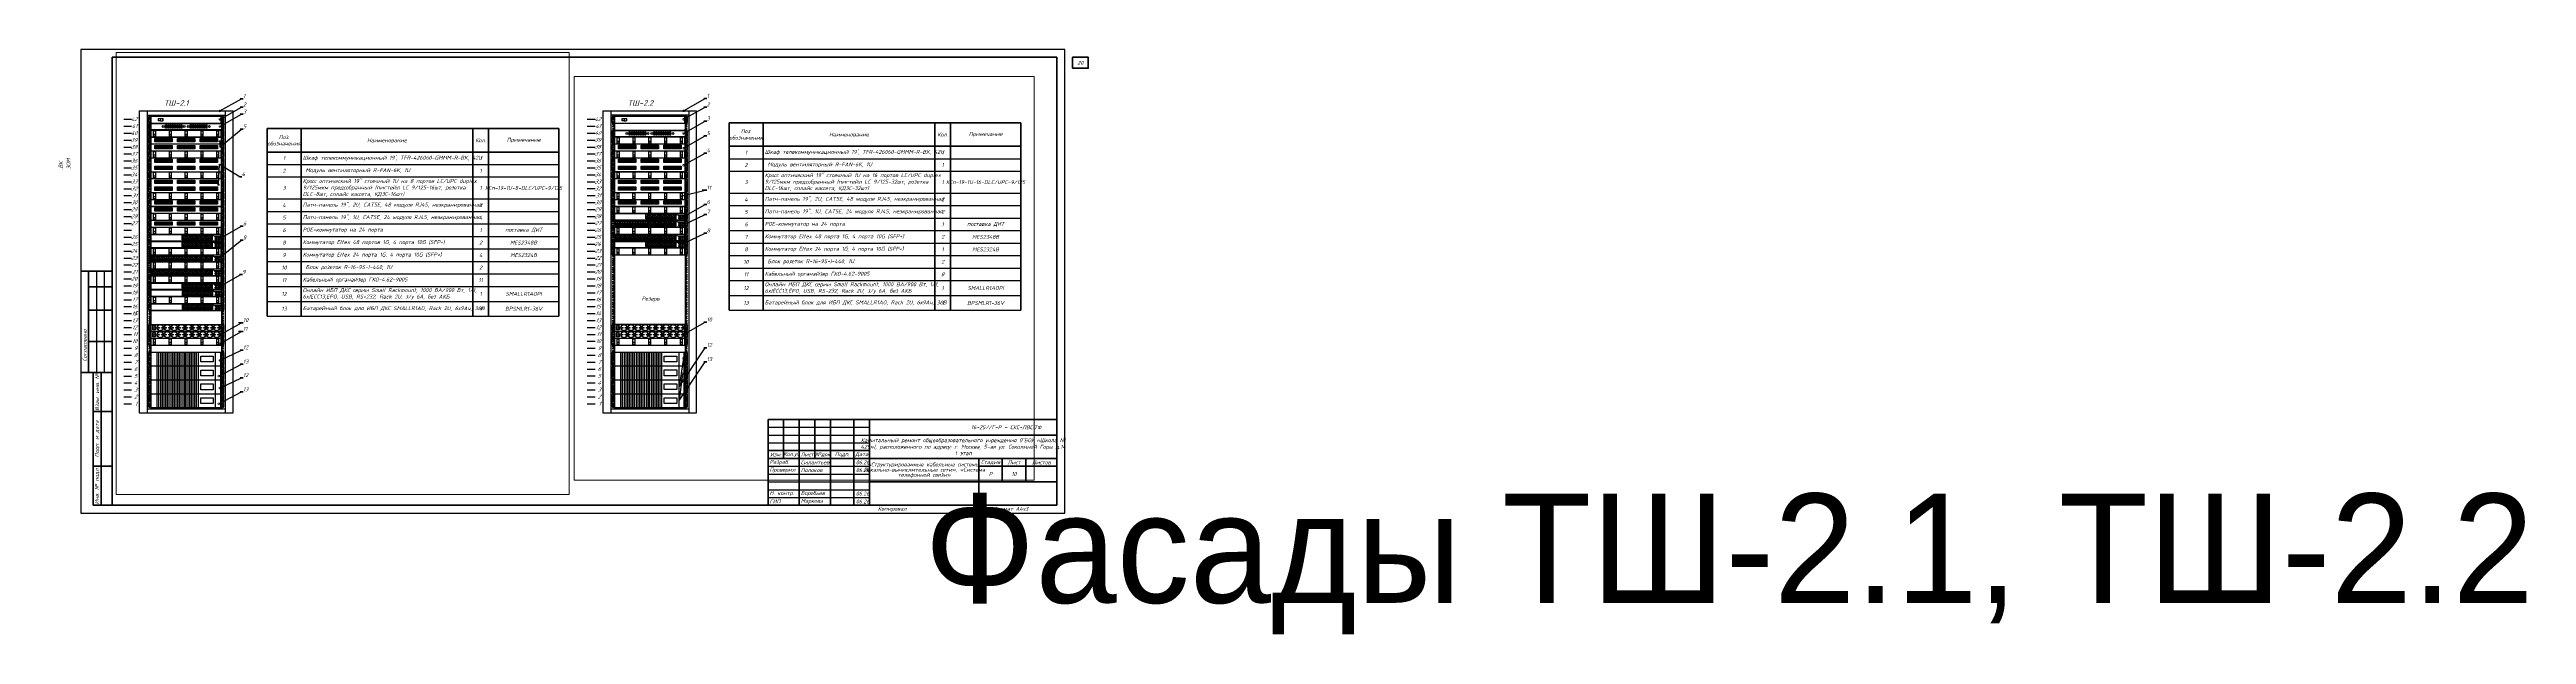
# Paper-space layout '10 ТШ2.1 ТШ.2.2' of a CAD drawing. Extents: x -20 to 1566, y -78 to 297.
# The model-space entities are those that its viewports show. They can reach past a viewport. Long polylines and large blocks are cut down to what shows.
import ezdxf
from ezdxf import colors
from ezdxf.entities.mleader import LeaderData, LeaderLine
from ezdxf.enums import TextEntityAlignment as Align
from ezdxf.math import Vec2, Vec3

# ---------------------------------------------------------------- set-up
doc = ezdxf.new("R2018")
doc.units = 0
doc.header["$LTSCALE"] = 100
doc.set_wipeout_variables(frame=1)
doc.layers.get('Defpoints').update_dxf_attribs({"color": 42})
doc.layers.add('АП_АСУ_ОсновнаяТонкая', color=7, linetype='Continuous', lineweight=25)
doc.layers.add('Текст', color=7, linetype='Continuous', lineweight=15)
doc.styles.add('1ISOCPEUR', font='isocpeui.ttf', dxfattribs={"height": 250})
doc.styles.get("Standard").update_dxf_attribs({"font": 'arial.ttf'})

# ---------------------------------------------------------------- blocks, each defined once
blk = doc.blocks.new('*U265')
at = {"linetype": 'Continuous', "lineweight": 25}
for p, q in [((630, 297), (0, 297)), ((0, 297), (0, 0)), ((630, 0), (630, 297)), ((10, 155), (10, 90)), ((15, 155), (15, 90)), ((440, 55), (505, 55)), ((440, 50), (505, 50)), ((440, 45), (505, 45)), ((440, 30), (505, 30)), ((440, 25), (505, 25)), ((440, 20), (505, 20)), ((0, 0), (630, 0)), ((440, 15), (505, 15)), ((440, 10), (505, 10))]:
    blk.add_line(p, q, dxfattribs=at)
at = {"linetype": 'Continuous', "lineweight": 60}
for p, q in [((625, 292), (20, 292)), ((20, 292), (20, 5)), ((625, 5), (625, 292)), ((20, 155), (0, 155)), ((5, 155), (5, 90)), ((20, 145), (5, 145)), ((20, 130), (5, 130)), ((20, 110), (5, 110)), ((20, 90), (0, 90)), ((8, 90), (8, 5)), ((13, 90), (13, 5)), ((8, 65), (20, 65)), ((440, 60), (625, 60)), ((440, 5), (440, 60)), ((450, 60), (450, 35)), ((460, 60), (460, 5)), ((470, 60), (470, 35)), ((480, 60), (480, 5)), ((495, 60), (495, 5)), ((505, 5), (505, 60)), ((505, 50), (625, 50)), ((625, 5), (625, 60)), ((440, 40), (505, 40)), ((440, 35), (625, 35)), ((575, 35), (575, 5)), ((590, 35), (590, 20)), ((605, 35), (605, 20)), ((8, 30), (20, 30)), ((505, 20), (625, 20)), ((575, 30), (625, 30)), ((8, 5), (20, 5)), ((20, 5), (625, 5))]:
    blk.add_line(p, q, dxfattribs=at)
at = {"linetype": 'Continuous', "lineweight": 40}
blk.add_line((575, 5), (575, 35), dxfattribs=at)
at = {"lineweight": 60}
blk.add_lwpolyline([(635, 285), (645, 285), (645, 292), (635, 292)], close=True, dxfattribs=at)
at = {"linetype": 'Continuous', "rotation": 90, "style": '1ISOCPEUR'}
for s, insert, char_height, width, attachment_point in [('21_Главный_специалист_ЭОМ', (-7.5, 176), 2.5, 19, 4), ('20_Главный_специалист_ВК', (-12.5, 176), 2.5, 19, 4), ('01.26', (-12.5, 215), 2.5, 10, 5), ('01.26', (-7.5, 215), 2.5, 10, 5), ('01.26', (-2.5, 215), 2.5, 10, 5), ('Согласовано', (-17.5, 172.5), 3, 35, 5), ('Гл. спец ВК', (-12.5, 156), 2.5, 19, 4), ('Гл. спец ЭОМ', (-7.5, 156), 2.5, 19, 4), ('01.26', (-12.5, 150), 2.5, 10, 5), ('19_Главный_конструктор', (-7.5, 111), 2.5, 19, 4), ('01.26', (-7.5, 150), 2.5, 10, 5), ('18_Главный_специалист_ОВ', (-2.5, 111), 2.5, 19, 4), ('01.26', (-2.5, 150), 2.5, 10, 5), ('17_ГАП', (-12.5, 111), 2.5, 19, 4), ('Согласовано', (2.5, 107.5), 2.5, 35, 5), ('ГАП', (-12.5, 91), 2.5, 19, 4), ('Гл. констр. ', (-7.5, 91), 2.5, 19, 4), ('Гл. спец ОВ', (-2.5, 91), 2.5, 19, 4), ('Взам. инв. №', (10.5, 77.5), 2.5, 25, 5), ('Подп. и дата', (10.5, 47.5), 2.5, 35, 5), ('Инв. № подл.', (10.5, 17.5), 2.5, 25, 5)]:
    blk.add_mtext(s, dxfattribs=dict(at, insert=insert, char_height=char_height, width=width, attachment_point=attachment_point))
at = {"linetype": 'Continuous', "char_height": 2.5, "style": '1ISOCPEUR'}
for s, insert, width, attachment_point in [('Капитальный ремонт общеобразовательного учреждения (ГБОУ «Школа № 429»), расположенного по адресу: г. Москва, 5-ая ул. Соколиной Горы д.14 1 этап', (565, 42.5), 120, 5), ('16-25//Г-Р – СКС-ЛВС.ТФ', (615, 55), 110, 6), ('Разраб.', (441, 32.5), 19, 4), ('Силантьев', (461, 32.5), 19, 4), ('06.26', (496.3, 32.5), 10, 4), ('Проверил', (441, 27.5), 19, 4), ('Поляков', (461, 27.5), 19, 4), ('06.26', (496.3, 27.5), 10, 4), ('Р', (582.5, 25), 15, 5), ('Н. контр.', (441, 12.5), 19, 4), ('ГИП', (441, 7.5), 19, 4), ('Воробьев', (461, 12.5), 19, 4), ('Маркова', (461, 7.5), 19, 4), ('06.26', (496.3, 12.5), 10, 4), ('06.26', (496.3, 7.4), 10, 4), ('Копировал', (519.5, 2.5), 25, 5), ('Формат', (590.5, 2.5), 16, 5)]:
    blk.add_mtext(s, dxfattribs=dict(at, insert=insert, width=width, attachment_point=attachment_point))
at = {"char_height": 2.5, "attachment_point": 5, "style": '1ISOCPEUR'}
for s, insert, width in [('Изм.', (445, 37.5), 10), ('Кол.уч', (455, 37.5), 10), ('Лист', (465, 37.5), 10), ('№док', (475, 37.5), 10), ('Подп.', (487.5, 37.5), 15), ('Дата', (500, 37.5), 10), ('Стадия', (582.5, 32.5), 15), ('Лист', (597.5, 32.5), 15), ('Листов', (615, 32.5), 20)]:
    blk.add_mtext(s, dxfattribs=dict(at, insert=insert, width=width))
at = {"linetype": 'Continuous', "insert": (540, 27.5), "char_height": 2.5, "width": 70, "attachment_point": 5, "line_spacing_factor": 0.8, "style": '1ISOCPEUR'}
blk.add_mtext('«Структурированные кабельные системы. Локально-вычислительные сети», «Система телефонной связи»', dxfattribs=at)
at = {"style": '1ISOCPEUR'}
for tag, p in [('Сквозная_нумерация', (640, 288.5)), ('Форма3_номер_листа', (597.5, 25)), ('Форма3_количество_листов', (615, 25))]:
    blk.add_attdef(tag, text='', height=2.5, dxfattribs=at).set_placement(p, align=Align.MIDDLE_CENTER)
blk.add_attdef('Форма3_дополнительный_шифр', text='', height=2.5, dxfattribs=at).set_placement((615, 55), align=Align.MIDDLE_LEFT)
at = {"lineweight": 30, "flags": 104}
blk.add_attdef('Форма3_наименование_чертежа', text='', height=2.5, dxfattribs=at).set_placement((540, 12.5), align=Align.MIDDLE_CENTER)
at = {"style": '1ISOCPEUR', "flags": 8}
blk.add_attdef('Формат', (598.5, 1.5), '', height=2.5, dxfattribs=at)
blk.add_wipeout([(-20, 220), (-0.5, 220), (-0.5, 90), (-20, 90)])
blk = doc.blocks.new('*T232')
at = {"layer": 'Текст', "color": 0, "lineweight": 50, "transparency": 16777216}
for p, q in [((0, 0), (18675, 0)), ((0, 0), (0, -12011)), ((2175, 0), (2175, -12011)), ((13175, 0), (13175, -12011)), ((14175, 0), (14175, -12011)), ((18675, 0), (18675, -12011)), ((0, -1500), (18675, -1500))]:
    blk.add_line(p, q, dxfattribs=at)
at = {"layer": 'Текст', "color": 0, "lineweight": 25, "transparency": 16777216}
for p, q in [((0, -2300), (18675, -2300)), ((0, -3100), (18675, -3100)), ((0, -4506), (18675, -4506)), ((0, -5306), (18675, -5306)), ((0, -6106), (18675, -6106)), ((0, -6906), (18675, -6906)), ((0, -7706), (18675, -7706)), ((0, -8506), (18675, -8506)), ((0, -9306), (18675, -9306)), ((0, -10106), (18675, -10106)), ((0, -11071), (18675, -11071)), ((0, -12011), (18675, -12011))]:
    blk.add_line(p, q, dxfattribs=at)
at = {"layer": 'Текст', "color": 0, "transparency": 16777216, "char_height": 250, "style": '1ISOCPEUR'}
for s, insert, width, attachment_point in [('Поз. обозначения', (1088, -750), 1952.07, 5), ('Наименование', (7675, -750), 10776.98, 5), ('Кол.', (13675, -750), 776.98, 5), ('Примечание', (16425, -750), 4276.98, 5), ('2', (1088, -2700), 1952.07, 5), ('1', (1088, -1900), 1952.07, 5), ("\\A1;Шкаф телекоммуникационный 19{\\A0;'}, TFR-426060-GMMM-R-BK, 42U", (2287, -1900), 10776.98, 4), (' Модуль вентиляторный R-FAN-6K, 1U', (2287, -2700), 10776.98, 4), ('1', (13675, -1900), 776.98, 5), ('1', (13675, -2700), 776.98, 5), ('3', (1088, -3803), 1952.07, 5), ('Кросс оптический 19" стоечный 1U на 16 портов LC/UPC duplex 9/125мкм предсобранный (пигтейл LC 9/125-32шт, розетка DLC-16шт, сплайс кассета, КДЗС-32шт)', (2287, -3803), 10776.98, 4), ('Патч-панель 19", 2U, CAT5E, 48 модуля RJ45, неэкранированная', (2287, -4906), 10776.98, 4), ('1', (13675, -3803), 776.98, 5), ('КСп-19-1U-16-DLC/UPC-9/125', (16425, -3803), 4276.98, 5), ('5', (1088, -5706), 1952.07, 5), ('4', (1088, -4906), 1952.07, 5), ('Патч-панель 19", 1U, CAT5E, 24 модуля RJ45, неэкранированная', (2287, -5706), 10776.98, 4), ('2', (13675, -4906), 776.98, 5), ('2', (13675, -5706), 776.98, 5), ('6', (1088, -6506), 1952.07, 5), ('7', (1088, -7306), 1952.07, 5), ('РОЕ-коммутатор на 24 порта', (2287, -6506), 10776.98, 4), ('Коммутатор Eltex 48 порта 1G, 4 порта 10G (SFP+)', (2287, -7306), 10776.98, 4), ('Коммутатор Eltex 24 порта 1G, 4 порта 10G (SFP+)', (2287, -8106), 10776.98, 4), ('2', (13675, -7306), 776.98, 5), ('1', (13675, -6506), 776.98, 5), ('поставка ДИТ', (16425, -6506), 4276.98, 5), ('MES2348B', (16425, -7306), 4276.98, 5), ('10', (1088, -8906), 1952.07, 5), ('8', (1088, -8106), 1952.07, 5), (' Блок розеток R-16-9S-I-440, 1U', (2287, -8906), 10776.98, 4), ('2', (13675, -8906), 776.98, 5), ('1', (13675, -8106), 776.98, 5), ('MES2324B', (16425, -8106), 4276.98, 5), ('12', (1088, -10589), 1952.07, 5), ('11', (1088, -9706), 1952.07, 5), ('Онлайн ИБП ДКС серии Small Rackmount, 1000 ВА/900 Вт, 1/1, 6xIECC13,EPO, USB, RS-232, Rack 2U, з/у 6А, без АКБ', (2287, -10589), 10776.98, 4), ('Кабельный органайзер ГКО-4.62-9005', (2287, -9706), 10776.98, 4), ('8', (13675, -9706), 776.98, 5), ('1', (13675, -10589), 776.98, 5), ('SMALLR1AOPI', (16425, -10589), 4276.98, 5), ('13', (1088, -11541), 1952.07, 5), ('Батарейный блок для ИБП ДКС SMALLR1AO, Rack 2U, 6х9Ач, 36В', (2287, -11541), 10776.98, 4), ('1', (13675, -11541), 776.98, 5), ('BPSMLR1-36V', (16425, -11541), 4276.98, 5)]:
    blk.add_mtext(s, dxfattribs=dict(at, insert=insert, width=width, attachment_point=attachment_point))
blk = doc.blocks.new('*U218')
at = {"color": 0, "linetype": 'ByBlock', "lineweight": -2}
for p, q in [((0, 1933.5), (0, 1900.2)), ((0, 1933.5), (600, 1933.5)), ((50.5, 1933.5), (50.5, 1900.2)), ((50.5, 1907.5), (549.5, 1907.5)), ((74.5, 1907.5), (74.5, 1900.2)), ((525.5, 1907.5), (525.5, 1900.2)), ((549.5, 1933.5), (549.5, 1900.2)), ((600, 1900.2), (600, 1933.5)), ((-50, 1877.975), (-100, 1877.975)), ((-50, 1833.525), (-100, 1833.525)), ((-50, 1789.075), (-100, 1789.075)), ((-50, 1744.625), (-100, 1744.625)), ((0, 1900.2), (0, 1855.75)), ((0, 1855.75), (0, 1811.3)), ((0, 1811.3), (0, 1766.85)), ((0, 1766.85), (0, 1722.4)), ((50.5, 1900.2), (50.5, 1855.75)), ((50.5, 1855.75), (50.5, 1811.3)), ((50.5, 1811.3), (50.5, 1766.85)), ((50.5, 1766.85), (50.5, 1722.4)), ((63.35, 1889.7), (63.35, 1898)), ((63.35, 1898), (71.65, 1898)), ((71.65, 1889.7), (63.35, 1889.7)), ((63.35, 1873.825), (63.35, 1882.125)), ((63.35, 1882.125), (71.65, 1882.125)), ((71.65, 1873.825), (63.35, 1873.825)), ((63.35, 1857.95), (63.35, 1866.25)), ((63.35, 1866.25), (71.65, 1866.25)), ((71.65, 1857.95), (63.35, 1857.95)), ((63.35, 1845.25), (63.35, 1853.55)), ((63.35, 1853.55), (71.65, 1853.55)), ((71.65, 1845.25), (63.35, 1845.25)), ((63.35, 1829.375), (63.35, 1837.675)), ((63.35, 1837.675), (71.65, 1837.675)), ((71.65, 1829.375), (63.35, 1829.375)), ((63.35, 1813.5), (63.35, 1821.8)), ((63.35, 1821.8), (71.65, 1821.8)), ((71.65, 1813.5), (63.35, 1813.5)), ((63.35, 1800.8), (63.35, 1809.1)), ((63.35, 1809.1), (71.65, 1809.1)), ((71.65, 1800.8), (63.35, 1800.8)), ((63.35, 1784.925), (63.35, 1793.225)), ((63.35, 1793.225), (71.65, 1793.225)), ((71.65, 1784.925), (63.35, 1784.925)), ((63.35, 1769.05), (63.35, 1777.35)), ((63.35, 1777.35), (71.65, 1777.35)), ((71.65, 1769.05), (63.35, 1769.05)), ((63.35, 1756.35), (63.35, 1764.65)), ((63.35, 1764.65), (71.65, 1764.65)), ((71.65, 1756.35), (63.35, 1756.35)), ((63.35, 1740.475), (63.35, 1748.775)), ((63.35, 1748.775), (71.65, 1748.775)), ((71.65, 1898), (71.65, 1889.7)), ((71.65, 1882.125), (71.65, 1873.825)), ((71.65, 1866.25), (71.65, 1857.95)), ((71.65, 1853.55), (71.65, 1845.25)), ((71.65, 1837.675), (71.65, 1829.375)), ((71.65, 1821.8), (71.65, 1813.5)), ((71.65, 1809.1), (71.65, 1800.8)), ((71.65, 1793.225), (71.65, 1784.925)), ((71.65, 1777.35), (71.65, 1769.05)), ((71.65, 1764.65), (71.65, 1756.35)), ((71.65, 1748.775), (71.65, 1740.475)), ((74.5, 1900.2), (74.5, 1855.75)), ((74.5, 1855.75), (74.5, 1811.3)), ((74.5, 1811.3), (74.5, 1766.85)), ((74.5, 1766.85), (74.5, 1722.4)), ((525.5, 1900.2), (525.5, 1855.75)), ((525.5, 1855.75), (525.5, 1811.3)), ((525.5, 1811.3), (525.5, 1766.85)), ((525.5, 1766.85), (525.5, 1722.4)), ((528.35, 1889.7), (528.35, 1898)), ((528.35, 1898), (536.65, 1898)), ((536.65, 1889.7), (528.35, 1889.7)), ((528.35, 1873.825), (528.35, 1882.125)), ((528.35, 1882.125), (536.65, 1882.125)), ((536.65, 1873.825), (528.35, 1873.825)), ((528.35, 1857.95), (528.35, 1866.25)), ((528.35, 1866.25), (536.65, 1866.25)), ((536.65, 1857.95), (528.35, 1857.95)), ((528.35, 1845.25), (528.35, 1853.55)), ((528.35, 1853.55), (536.65, 1853.55)), ((536.65, 1845.25), (528.35, 1845.25)), ((528.35, 1829.375), (528.35, 1837.675)), ((528.35, 1837.675), (536.65, 1837.675)), ((536.65, 1829.375), (528.35, 1829.375)), ((528.35, 1813.5), (528.35, 1821.8)), ((528.35, 1821.8), (536.65, 1821.8)), ((536.65, 1813.5), (528.35, 1813.5)), ((528.35, 1800.8), (528.35, 1809.1)), ((528.35, 1809.1), (536.65, 1809.1)), ((536.65, 1800.8), (528.35, 1800.8)), ((528.35, 1784.925), (528.35, 1793.225)), ((528.35, 1793.225), (536.65, 1793.225)), ((536.65, 1784.925), (528.35, 1784.925)), ((528.35, 1769.05), (528.35, 1777.35)), ((528.35, 1777.35), (536.65, 1777.35)), ((536.65, 1769.05), (528.35, 1769.05)), ((528.35, 1756.35), (528.35, 1764.65)), ((528.35, 1764.65), (536.65, 1764.65)), ((536.65, 1756.35), (528.35, 1756.35)), ((528.35, 1740.475), (528.35, 1748.775)), ((528.35, 1748.775), (536.65, 1748.775)), ((536.65, 1898), (536.65, 1889.7)), ((536.65, 1882.125), (536.65, 1873.825)), ((536.65, 1866.25), (536.65, 1857.95)), ((536.65, 1853.55), (536.65, 1845.25)), ((536.65, 1837.675), (536.65, 1829.375)), ((536.65, 1821.8), (536.65, 1813.5)), ((536.65, 1809.1), (536.65, 1800.8)), ((536.65, 1793.225), (536.65, 1784.925)), ((536.65, 1777.35), (536.65, 1769.05)), ((536.65, 1764.65), (536.65, 1756.35)), ((536.65, 1748.775), (536.65, 1740.475)), ((549.5, 1900.2), (549.5, 1855.75)), ((549.5, 1855.75), (549.5, 1811.3)), ((549.5, 1811.3), (549.5, 1766.85)), ((549.5, 1766.85), (549.5, 1722.4)), ((600, 1855.75), (600, 1900.2)), ((600, 1811.3), (600, 1855.75)), ((600, 1766.85), (600, 1811.3)), ((600, 1722.4), (600, 1766.85)), ((-50, 1700.175), (-100, 1700.175)), ((-50, 1655.725), (-100, 1655.725)), ((-50, 1611.275), (-100, 1611.275)), ((0, 1722.4), (0, 1677.95)), ((0, 1677.95), (0, 1633.5)), ((0, 1633.5), (0, 1589.05)), ((0, 1589.05), (0, 1544.6)), ((50.5, 1722.4), (50.5, 1677.95)), ((50.5, 1677.95), (50.5, 1633.5)), ((50.5, 1633.5), (50.5, 1589.05)), ((50.5, 1589.05), (50.5, 1544.6)), ((71.65, 1740.475), (63.35, 1740.475)), ((63.35, 1724.6), (63.35, 1732.9)), ((63.35, 1732.9), (71.65, 1732.9)), ((71.65, 1724.6), (63.35, 1724.6)), ((63.35, 1711.9), (63.35, 1720.2)), ((63.35, 1720.2), (71.65, 1720.2)), ((71.65, 1711.9), (63.35, 1711.9)), ((63.35, 1696.025), (63.35, 1704.325)), ((63.35, 1704.325), (71.65, 1704.325)), ((71.65, 1696.025), (63.35, 1696.025)), ((63.35, 1680.15), (63.35, 1688.45)), ((63.35, 1688.45), (71.65, 1688.45)), ((71.65, 1680.15), (63.35, 1680.15)), ((63.35, 1667.45), (63.35, 1675.75)), ((63.35, 1675.75), (71.65, 1675.75)), ((71.65, 1667.45), (63.35, 1667.45)), ((63.35, 1651.575), (63.35, 1659.875)), ((63.35, 1659.875), (71.65, 1659.875)), ((71.65, 1651.575), (63.35, 1651.575)), ((63.35, 1635.7), (63.35, 1644)), ((63.35, 1644), (71.65, 1644)), ((71.65, 1635.7), (63.35, 1635.7)), ((63.35, 1623), (63.35, 1631.3)), ((63.35, 1631.3), (71.65, 1631.3)), ((71.65, 1623), (63.35, 1623)), ((63.35, 1607.125), (63.35, 1615.425)), ((63.35, 1615.425), (71.65, 1615.425)), ((71.65, 1607.125), (63.35, 1607.125)), ((63.35, 1591.25), (63.35, 1599.55)), ((63.35, 1599.55), (71.65, 1599.55)), ((71.65, 1591.25), (63.35, 1591.25)), ((63.35, 1578.55), (63.35, 1586.85)), ((63.35, 1586.85), (71.65, 1586.85)), ((71.65, 1732.9), (71.65, 1724.6)), ((71.65, 1720.2), (71.65, 1711.9)), ((71.65, 1704.325), (71.65, 1696.025)), ((71.65, 1688.45), (71.65, 1680.15)), ((71.65, 1675.75), (71.65, 1667.45)), ((71.65, 1659.875), (71.65, 1651.575)), ((71.65, 1644), (71.65, 1635.7)), ((71.65, 1631.3), (71.65, 1623)), ((71.65, 1615.425), (71.65, 1607.125)), ((71.65, 1599.55), (71.65, 1591.25)), ((71.65, 1586.85), (71.65, 1578.55)), ((74.5, 1722.4), (74.5, 1677.95)), ((74.5, 1677.95), (74.5, 1633.5)), ((74.5, 1633.5), (74.5, 1589.05)), ((74.5, 1589.05), (74.5, 1544.6)), ((525.5, 1722.4), (525.5, 1677.95)), ((525.5, 1677.95), (525.5, 1633.5)), ((525.5, 1633.5), (525.5, 1589.05)), ((525.5, 1589.05), (525.5, 1544.6)), ((536.65, 1740.475), (528.35, 1740.475)), ((528.35, 1724.6), (528.35, 1732.9)), ((528.35, 1732.9), (536.65, 1732.9)), ((536.65, 1724.6), (528.35, 1724.6)), ((528.35, 1711.9), (528.35, 1720.2)), ((528.35, 1720.2), (536.65, 1720.2)), ((536.65, 1711.9), (528.35, 1711.9)), ((528.35, 1696.025), (528.35, 1704.325)), ((528.35, 1704.325), (536.65, 1704.325)), ((536.65, 1696.025), (528.35, 1696.025)), ((528.35, 1680.15), (528.35, 1688.45)), ((528.35, 1688.45), (536.65, 1688.45)), ((536.65, 1680.15), (528.35, 1680.15)), ((528.35, 1667.45), (528.35, 1675.75)), ((528.35, 1675.75), (536.65, 1675.75)), ((536.65, 1667.45), (528.35, 1667.45)), ((528.35, 1651.575), (528.35, 1659.875)), ((528.35, 1659.875), (536.65, 1659.875)), ((536.65, 1651.575), (528.35, 1651.575)), ((528.35, 1635.7), (528.35, 1644)), ((528.35, 1644), (536.65, 1644)), ((536.65, 1635.7), (528.35, 1635.7)), ((528.35, 1623), (528.35, 1631.3)), ((528.35, 1631.3), (536.65, 1631.3)), ((536.65, 1623), (528.35, 1623)), ((528.35, 1607.125), (528.35, 1615.425)), ((528.35, 1615.425), (536.65, 1615.425)), ((536.65, 1607.125), (528.35, 1607.125)), ((528.35, 1591.25), (528.35, 1599.55)), ((528.35, 1599.55), (536.65, 1599.55)), ((536.65, 1591.25), (528.35, 1591.25)), ((528.35, 1578.55), (528.35, 1586.85)), ((528.35, 1586.85), (536.65, 1586.85)), ((536.65, 1732.9), (536.65, 1724.6)), ((536.65, 1720.2), (536.65, 1711.9)), ((536.65, 1704.325), (536.65, 1696.025)), ((536.65, 1688.45), (536.65, 1680.15)), ((536.65, 1675.75), (536.65, 1667.45)), ((536.65, 1659.875), (536.65, 1651.575)), ((536.65, 1644), (536.65, 1635.7)), ((536.65, 1631.3), (536.65, 1623)), ((536.65, 1615.425), (536.65, 1607.125)), ((536.65, 1599.55), (536.65, 1591.25)), ((536.65, 1586.85), (536.65, 1578.55)), ((549.5, 1722.4), (549.5, 1677.95)), ((549.5, 1677.95), (549.5, 1633.5)), ((549.5, 1633.5), (549.5, 1589.05)), ((549.5, 1589.05), (549.5, 1544.6)), ((600, 1677.95), (600, 1722.4)), ((600, 1633.5), (600, 1677.95)), ((600, 1589.05), (600, 1633.5)), ((600, 1544.6), (600, 1589.05)), ((-50, 1566.825), (-100, 1566.825)), ((-50, 1522.375), (-100, 1522.375)), ((-50, 1477.925), (-100, 1477.925)), ((-50, 1433.475), (-100, 1433.475)), ((0, 1544.6), (0, 1500.15)), ((0, 1500.15), (0, 1455.7)), ((0, 1455.7), (0, 1411.25)), ((50.5, 1544.6), (50.5, 1500.15)), ((50.5, 1500.15), (50.5, 1455.7)), ((50.5, 1455.7), (50.5, 1411.25)), ((71.65, 1578.55), (63.35, 1578.55)), ((63.35, 1562.675), (63.35, 1570.975)), ((63.35, 1570.975), (71.65, 1570.975)), ((71.65, 1562.675), (63.35, 1562.675)), ((63.35, 1546.8), (63.35, 1555.1)), ((63.35, 1555.1), (71.65, 1555.1)), ((71.65, 1546.8), (63.35, 1546.8)), ((63.35, 1534.1), (63.35, 1542.4)), ((63.35, 1542.4), (71.65, 1542.4)), ((71.65, 1534.1), (63.35, 1534.1)), ((63.35, 1518.225), (63.35, 1526.525)), ((63.35, 1526.525), (71.65, 1526.525)), ((71.65, 1518.225), (63.35, 1518.225)), ((63.35, 1502.35), (63.35, 1510.65)), ((63.35, 1510.65), (71.65, 1510.65)), ((71.65, 1502.35), (63.35, 1502.35)), ((63.35, 1489.65), (63.35, 1497.95)), ((63.35, 1497.95), (71.65, 1497.95)), ((71.65, 1489.65), (63.35, 1489.65)), ((63.35, 1473.775), (63.35, 1482.075)), ((63.35, 1482.075), (71.65, 1482.075)), ((71.65, 1473.775), (63.35, 1473.775)), ((63.35, 1457.9), (63.35, 1466.2)), ((63.35, 1466.2), (71.65, 1466.2)), ((71.65, 1457.9), (63.35, 1457.9)), ((63.35, 1445.2), (63.35, 1453.5)), ((63.35, 1453.5), (71.65, 1453.5)), ((71.65, 1445.2), (63.35, 1445.2)), ((63.35, 1429.325), (63.35, 1437.625)), ((63.35, 1437.625), (71.65, 1437.625)), ((71.65, 1429.325), (63.35, 1429.325)), ((71.65, 1570.975), (71.65, 1562.675)), ((71.65, 1555.1), (71.65, 1546.8)), ((71.65, 1542.4), (71.65, 1534.1)), ((71.65, 1526.525), (71.65, 1518.225)), ((71.65, 1510.65), (71.65, 1502.35)), ((71.65, 1497.95), (71.65, 1489.65)), ((71.65, 1482.075), (71.65, 1473.775)), ((71.65, 1466.2), (71.65, 1457.9)), ((71.65, 1453.5), (71.65, 1445.2)), ((71.65, 1437.625), (71.65, 1429.325)), ((74.5, 1544.6), (74.5, 1500.15)), ((74.5, 1500.15), (74.5, 1455.7)), ((74.5, 1455.7), (74.5, 1411.25)), ((525.5, 1544.6), (525.5, 1500.15)), ((525.5, 1500.15), (525.5, 1455.7)), ((525.5, 1455.7), (525.5, 1411.25)), ((536.65, 1578.55), (528.35, 1578.55)), ((528.35, 1562.675), (528.35, 1570.975)), ((528.35, 1570.975), (536.65, 1570.975)), ((536.65, 1562.675), (528.35, 1562.675)), ((528.35, 1546.8), (528.35, 1555.1)), ((528.35, 1555.1), (536.65, 1555.1)), ((536.65, 1546.8), (528.35, 1546.8)), ((528.35, 1534.1), (528.35, 1542.4)), ((528.35, 1542.4), (536.65, 1542.4)), ((536.65, 1534.1), (528.35, 1534.1)), ((528.35, 1518.225), (528.35, 1526.525)), ((528.35, 1526.525), (536.65, 1526.525)), ((536.65, 1518.225), (528.35, 1518.225)), ((528.35, 1502.35), (528.35, 1510.65)), ((528.35, 1510.65), (536.65, 1510.65)), ((536.65, 1502.35), (528.35, 1502.35)), ((528.35, 1489.65), (528.35, 1497.95)), ((528.35, 1497.95), (536.65, 1497.95)), ((536.65, 1489.65), (528.35, 1489.65)), ((528.35, 1473.775), (528.35, 1482.075)), ((528.35, 1482.075), (536.65, 1482.075)), ((536.65, 1473.775), (528.35, 1473.775)), ((528.35, 1457.9), (528.35, 1466.2)), ((528.35, 1466.2), (536.65, 1466.2)), ((536.65, 1457.9), (528.35, 1457.9)), ((528.35, 1445.2), (528.35, 1453.5)), ((528.35, 1453.5), (536.65, 1453.5)), ((536.65, 1445.2), (528.35, 1445.2)), ((528.35, 1429.325), (528.35, 1437.625)), ((528.35, 1437.625), (536.65, 1437.625)), ((536.65, 1429.325), (528.35, 1429.325)), ((536.65, 1570.975), (536.65, 1562.675)), ((536.65, 1555.1), (536.65, 1546.8)), ((536.65, 1542.4), (536.65, 1534.1)), ((536.65, 1526.525), (536.65, 1518.225)), ((536.65, 1510.65), (536.65, 1502.35)), ((536.65, 1497.95), (536.65, 1489.65)), ((536.65, 1482.075), (536.65, 1473.775)), ((536.65, 1466.2), (536.65, 1457.9)), ((536.65, 1453.5), (536.65, 1445.2)), ((536.65, 1437.625), (536.65, 1429.325)), ((549.5, 1544.6), (549.5, 1500.15)), ((549.5, 1500.15), (549.5, 1455.7)), ((549.5, 1455.7), (549.5, 1411.25)), ((600, 1500.15), (600, 1544.6)), ((600, 1455.7), (600, 1500.15)), ((600, 1411.25), (600, 1455.7)), ((-50, 1389.025), (-100, 1389.025)), ((-50, 1344.575), (-100, 1344.575)), ((-50, 1300.125), (-100, 1300.125)), ((0, 1411.25), (0, 1366.8)), ((0, 1366.8), (0, 1322.35)), ((0, 1322.35), (0, 1277.9)), ((0, 1277.9), (0, 1233.45)), ((50.5, 1411.25), (50.5, 1366.8)), ((50.5, 1366.8), (50.5, 1322.35)), ((50.5, 1322.35), (50.5, 1277.9)), ((50.5, 1277.9), (50.5, 1233.45)), ((63.35, 1413.45), (63.35, 1421.75)), ((63.35, 1421.75), (71.65, 1421.75)), ((71.65, 1413.45), (63.35, 1413.45)), ((63.35, 1400.75), (63.35, 1409.05)), ((63.35, 1409.05), (71.65, 1409.05)), ((71.65, 1400.75), (63.35, 1400.75)), ((63.35, 1384.875), (63.35, 1393.175)), ((63.35, 1393.175), (71.65, 1393.175)), ((71.65, 1384.875), (63.35, 1384.875)), ((63.35, 1369), (63.35, 1377.3)), ((63.35, 1377.3), (71.65, 1377.3)), ((71.65, 1369), (63.35, 1369)), ((63.35, 1356.3), (63.35, 1364.6)), ((63.35, 1364.6), (71.65, 1364.6)), ((71.65, 1356.3), (63.35, 1356.3)), ((63.35, 1340.425), (63.35, 1348.725)), ((63.35, 1348.725), (71.65, 1348.725)), ((71.65, 1340.425), (63.35, 1340.425)), ((63.35, 1324.55), (63.35, 1332.85)), ((63.35, 1332.85), (71.65, 1332.85)), ((71.65, 1324.55), (63.35, 1324.55)), ((63.35, 1311.85), (63.35, 1320.15)), ((63.35, 1320.15), (71.65, 1320.15)), ((71.65, 1311.85), (63.35, 1311.85)), ((63.35, 1295.975), (63.35, 1304.275)), ((63.35, 1304.275), (71.65, 1304.275)), ((71.65, 1295.975), (63.35, 1295.975)), ((63.35, 1280.1), (63.35, 1288.4)), ((63.35, 1288.4), (71.65, 1288.4)), ((71.65, 1280.1), (63.35, 1280.1)), ((63.35, 1267.4), (63.35, 1275.7)), ((63.35, 1275.7), (71.65, 1275.7)), ((71.65, 1421.75), (71.65, 1413.45)), ((71.65, 1409.05), (71.65, 1400.75)), ((71.65, 1393.175), (71.65, 1384.875)), ((71.65, 1377.3), (71.65, 1369)), ((71.65, 1364.6), (71.65, 1356.3)), ((71.65, 1348.725), (71.65, 1340.425)), ((71.65, 1332.85), (71.65, 1324.55)), ((71.65, 1320.15), (71.65, 1311.85)), ((71.65, 1304.275), (71.65, 1295.975)), ((71.65, 1288.4), (71.65, 1280.1)), ((71.65, 1275.7), (71.65, 1267.4)), ((74.5, 1411.25), (74.5, 1366.8)), ((74.5, 1366.8), (74.5, 1322.35)), ((74.5, 1322.35), (74.5, 1277.9)), ((74.5, 1277.9), (74.5, 1233.45)), ((525.5, 1411.25), (525.5, 1366.8)), ((525.5, 1366.8), (525.5, 1322.35)), ((525.5, 1322.35), (525.5, 1277.9)), ((525.5, 1277.9), (525.5, 1233.45)), ((528.35, 1413.45), (528.35, 1421.75)), ((528.35, 1421.75), (536.65, 1421.75)), ((536.65, 1413.45), (528.35, 1413.45)), ((528.35, 1400.75), (528.35, 1409.05)), ((528.35, 1409.05), (536.65, 1409.05)), ((536.65, 1400.75), (528.35, 1400.75)), ((528.35, 1384.875), (528.35, 1393.175)), ((528.35, 1393.175), (536.65, 1393.175)), ((536.65, 1384.875), (528.35, 1384.875)), ((528.35, 1369), (528.35, 1377.3)), ((528.35, 1377.3), (536.65, 1377.3)), ((536.65, 1369), (528.35, 1369)), ((528.35, 1356.3), (528.35, 1364.6)), ((528.35, 1364.6), (536.65, 1364.6)), ((536.65, 1356.3), (528.35, 1356.3)), ((528.35, 1340.425), (528.35, 1348.725)), ((528.35, 1348.725), (536.65, 1348.725)), ((536.65, 1340.425), (528.35, 1340.425)), ((528.35, 1324.55), (528.35, 1332.85)), ((528.35, 1332.85), (536.65, 1332.85)), ((536.65, 1324.55), (528.35, 1324.55)), ((528.35, 1311.85), (528.35, 1320.15)), ((528.35, 1320.15), (536.65, 1320.15)), ((536.65, 1311.85), (528.35, 1311.85)), ((528.35, 1295.975), (528.35, 1304.275)), ((528.35, 1304.275), (536.65, 1304.275)), ((536.65, 1295.975), (528.35, 1295.975)), ((528.35, 1280.1), (528.35, 1288.4)), ((528.35, 1288.4), (536.65, 1288.4)), ((536.65, 1280.1), (528.35, 1280.1)), ((528.35, 1267.4), (528.35, 1275.7)), ((528.35, 1275.7), (536.65, 1275.7)), ((536.65, 1421.75), (536.65, 1413.45)), ((536.65, 1409.05), (536.65, 1400.75)), ((536.65, 1393.175), (536.65, 1384.875)), ((536.65, 1377.3), (536.65, 1369)), ((536.65, 1364.6), (536.65, 1356.3)), ((536.65, 1348.725), (536.65, 1340.425)), ((536.65, 1332.85), (536.65, 1324.55)), ((536.65, 1320.15), (536.65, 1311.85)), ((536.65, 1304.275), (536.65, 1295.975)), ((536.65, 1288.4), (536.65, 1280.1)), ((536.65, 1275.7), (536.65, 1267.4)), ((549.5, 1411.25), (549.5, 1366.8)), ((549.5, 1366.8), (549.5, 1322.35)), ((549.5, 1322.35), (549.5, 1277.9)), ((549.5, 1277.9), (549.5, 1233.45)), ((600, 1366.8), (600, 1411.25)), ((600, 1322.35), (600, 1366.8)), ((600, 1277.9), (600, 1322.35)), ((600, 1233.45), (600, 1277.9)), ((-50, 1255.675), (-100, 1255.675)), ((-50, 1211.225), (-100, 1211.225)), ((-50, 1166.775), (-100, 1166.775)), ((-50, 1122.325), (-100, 1122.325)), ((0, 1233.45), (0, 1189)), ((0, 1189), (0, 1144.55)), ((0, 1144.55), (0, 1100.1)), ((50.5, 1233.45), (50.5, 1189)), ((50.5, 1189), (50.5, 1144.55)), ((50.5, 1144.55), (50.5, 1100.1)), ((71.65, 1267.4), (63.35, 1267.4)), ((63.35, 1251.525), (63.35, 1259.825)), ((63.35, 1259.825), (71.65, 1259.825)), ((71.65, 1251.525), (63.35, 1251.525)), ((63.35, 1235.65), (63.35, 1243.95)), ((63.35, 1243.95), (71.65, 1243.95)), ((71.65, 1235.65), (63.35, 1235.65)), ((63.35, 1222.95), (63.35, 1231.25)), ((63.35, 1231.25), (71.65, 1231.25)), ((71.65, 1222.95), (63.35, 1222.95)), ((63.35, 1207.075), (63.35, 1215.375)), ((63.35, 1215.375), (71.65, 1215.375)), ((71.65, 1207.075), (63.35, 1207.075)), ((63.35, 1191.2), (63.35, 1199.5)), ((63.35, 1199.5), (71.65, 1199.5)), ((71.65, 1191.2), (63.35, 1191.2)), ((63.35, 1178.5), (63.35, 1186.8)), ((63.35, 1186.8), (71.65, 1186.8)), ((71.65, 1178.5), (63.35, 1178.5)), ((63.35, 1162.625), (63.35, 1170.925)), ((63.35, 1170.925), (71.65, 1170.925)), ((71.65, 1162.625), (63.35, 1162.625)), ((63.35, 1146.75), (63.35, 1155.05)), ((63.35, 1155.05), (71.65, 1155.05)), ((71.65, 1146.75), (63.35, 1146.75)), ((63.35, 1134.05), (63.35, 1142.35)), ((63.35, 1142.35), (71.65, 1142.35)), ((71.65, 1134.05), (63.35, 1134.05)), ((63.35, 1118.175), (63.35, 1126.475)), ((63.35, 1126.475), (71.65, 1126.475)), ((71.65, 1118.175), (63.35, 1118.175)), ((63.35, 1102.3), (63.35, 1110.6)), ((63.35, 1110.6), (71.65, 1110.6)), ((71.65, 1259.825), (71.65, 1251.525)), ((71.65, 1243.95), (71.65, 1235.65)), ((71.65, 1231.25), (71.65, 1222.95)), ((71.65, 1215.375), (71.65, 1207.075)), ((71.65, 1199.5), (71.65, 1191.2)), ((71.65, 1186.8), (71.65, 1178.5)), ((71.65, 1170.925), (71.65, 1162.625)), ((71.65, 1155.05), (71.65, 1146.75)), ((71.65, 1142.35), (71.65, 1134.05)), ((71.65, 1126.475), (71.65, 1118.175)), ((71.65, 1110.6), (71.65, 1102.3)), ((74.5, 1233.45), (74.5, 1189)), ((74.5, 1189), (74.5, 1144.55)), ((74.5, 1144.55), (74.5, 1100.1)), ((525.5, 1233.45), (525.5, 1189)), ((525.5, 1189), (525.5, 1144.55)), ((525.5, 1144.55), (525.5, 1100.1)), ((536.65, 1267.4), (528.35, 1267.4)), ((528.35, 1251.525), (528.35, 1259.825)), ((528.35, 1259.825), (536.65, 1259.825)), ((536.65, 1251.525), (528.35, 1251.525)), ((528.35, 1235.65), (528.35, 1243.95)), ((528.35, 1243.95), (536.65, 1243.95)), ((536.65, 1235.65), (528.35, 1235.65)), ((528.35, 1222.95), (528.35, 1231.25)), ((528.35, 1231.25), (536.65, 1231.25)), ((536.65, 1222.95), (528.35, 1222.95)), ((528.35, 1207.075), (528.35, 1215.375)), ((528.35, 1215.375), (536.65, 1215.375)), ((536.65, 1207.075), (528.35, 1207.075)), ((528.35, 1191.2), (528.35, 1199.5)), ((528.35, 1199.5), (536.65, 1199.5)), ((536.65, 1191.2), (528.35, 1191.2)), ((528.35, 1178.5), (528.35, 1186.8)), ((528.35, 1186.8), (536.65, 1186.8)), ((536.65, 1178.5), (528.35, 1178.5)), ((528.35, 1162.625), (528.35, 1170.925)), ((528.35, 1170.925), (536.65, 1170.925)), ((536.65, 1162.625), (528.35, 1162.625)), ((528.35, 1146.75), (528.35, 1155.05)), ((528.35, 1155.05), (536.65, 1155.05)), ((536.65, 1146.75), (528.35, 1146.75)), ((528.35, 1134.05), (528.35, 1142.35)), ((528.35, 1142.35), (536.65, 1142.35)), ((536.65, 1134.05), (528.35, 1134.05)), ((528.35, 1118.175), (528.35, 1126.475)), ((528.35, 1126.475), (536.65, 1126.475)), ((536.65, 1118.175), (528.35, 1118.175)), ((528.35, 1102.3), (528.35, 1110.6)), ((528.35, 1110.6), (536.65, 1110.6)), ((536.65, 1259.825), (536.65, 1251.525)), ((536.65, 1243.95), (536.65, 1235.65)), ((536.65, 1231.25), (536.65, 1222.95)), ((536.65, 1215.375), (536.65, 1207.075)), ((536.65, 1199.5), (536.65, 1191.2)), ((536.65, 1186.8), (536.65, 1178.5)), ((536.65, 1170.925), (536.65, 1162.625)), ((536.65, 1155.05), (536.65, 1146.75)), ((536.65, 1142.35), (536.65, 1134.05)), ((536.65, 1126.475), (536.65, 1118.175)), ((536.65, 1110.6), (536.65, 1102.3)), ((549.5, 1233.45), (549.5, 1189)), ((549.5, 1189), (549.5, 1144.55)), ((549.5, 1144.55), (549.5, 1100.1)), ((600, 1189), (600, 1233.45)), ((600, 1144.55), (600, 1189)), ((600, 1100.1), (600, 1144.55)), ((-50, 1077.875), (-100, 1077.875)), ((-50, 1033.425), (-100, 1033.425)), ((-50, 988.975), (-100, 988.975)), ((0, 1100.1), (0, 1055.65)), ((0, 1055.65), (0, 1011.2)), ((0, 1011.2), (0, 966.75)), ((0, 966.75), (0, 922.3)), ((50.5, 1100.1), (50.5, 1055.65)), ((50.5, 1055.65), (50.5, 1011.2)), ((50.5, 1011.2), (50.5, 966.75)), ((50.5, 966.75), (50.5, 922.3)), ((71.65, 1102.3), (63.35, 1102.3)), ((63.35, 1089.6), (63.35, 1097.9)), ((63.35, 1097.9), (71.65, 1097.9)), ((71.65, 1089.6), (63.35, 1089.6)), ((63.35, 1073.725), (63.35, 1082.025)), ((63.35, 1082.025), (71.65, 1082.025)), ((71.65, 1073.725), (63.35, 1073.725)), ((63.35, 1057.85), (63.35, 1066.15)), ((63.35, 1066.15), (71.65, 1066.15)), ((71.65, 1057.85), (63.35, 1057.85)), ((63.35, 1045.15), (63.35, 1053.45)), ((63.35, 1053.45), (71.65, 1053.45)), ((71.65, 1045.15), (63.35, 1045.15)), ((63.35, 1029.275), (63.35, 1037.575)), ((63.35, 1037.575), (71.65, 1037.575)), ((71.65, 1029.275), (63.35, 1029.275)), ((63.35, 1013.4), (63.35, 1021.7)), ((63.35, 1021.7), (71.65, 1021.7)), ((71.65, 1013.4), (63.35, 1013.4)), ((63.35, 1000.7), (63.35, 1009)), ((63.35, 1009), (71.65, 1009)), ((71.65, 1000.7), (63.35, 1000.7)), ((63.35, 984.825), (63.35, 993.125)), ((63.35, 993.125), (71.65, 993.125)), ((71.65, 984.825), (63.35, 984.825)), ((63.35, 968.95), (63.35, 977.25)), ((63.35, 977.25), (71.65, 977.25)), ((71.65, 968.95), (63.35, 968.95)), ((63.35, 956.25), (63.35, 964.55)), ((63.35, 964.55), (71.65, 964.55)), ((71.65, 956.25), (63.35, 956.25)), ((71.65, 1097.9), (71.65, 1089.6)), ((71.65, 1082.025), (71.65, 1073.725)), ((71.65, 1066.15), (71.65, 1057.85)), ((71.65, 1053.45), (71.65, 1045.15)), ((71.65, 1037.575), (71.65, 1029.275)), ((71.65, 1021.7), (71.65, 1013.4)), ((71.65, 1009), (71.65, 1000.7)), ((71.65, 993.125), (71.65, 984.825)), ((71.65, 977.25), (71.65, 968.95)), ((71.65, 964.55), (71.65, 956.25)), ((74.5, 1100.1), (74.5, 1055.65)), ((74.5, 1055.65), (74.5, 1011.2)), ((74.5, 1011.2), (74.5, 966.75)), ((74.5, 966.75), (74.5, 922.3)), ((525.5, 1100.1), (525.5, 1055.65)), ((525.5, 1055.65), (525.5, 1011.2)), ((525.5, 1011.2), (525.5, 966.75)), ((525.5, 966.75), (525.5, 922.3)), ((536.65, 1102.3), (528.35, 1102.3)), ((528.35, 1089.6), (528.35, 1097.9)), ((528.35, 1097.9), (536.65, 1097.9)), ((536.65, 1089.6), (528.35, 1089.6)), ((528.35, 1073.725), (528.35, 1082.025)), ((528.35, 1082.025), (536.65, 1082.025)), ((536.65, 1073.725), (528.35, 1073.725)), ((528.35, 1057.85), (528.35, 1066.15)), ((528.35, 1066.15), (536.65, 1066.15)), ((536.65, 1057.85), (528.35, 1057.85)), ((528.35, 1045.15), (528.35, 1053.45)), ((528.35, 1053.45), (536.65, 1053.45)), ((536.65, 1045.15), (528.35, 1045.15)), ((528.35, 1029.275), (528.35, 1037.575)), ((528.35, 1037.575), (536.65, 1037.575)), ((536.65, 1029.275), (528.35, 1029.275)), ((528.35, 1013.4), (528.35, 1021.7)), ((528.35, 1021.7), (536.65, 1021.7)), ((536.65, 1013.4), (528.35, 1013.4)), ((528.35, 1000.7), (528.35, 1009)), ((528.35, 1009), (536.65, 1009)), ((536.65, 1000.7), (528.35, 1000.7)), ((528.35, 984.825), (528.35, 993.125)), ((528.35, 993.125), (536.65, 993.125)), ((536.65, 984.825), (528.35, 984.825)), ((528.35, 968.95), (528.35, 977.25)), ((528.35, 977.25), (536.65, 977.25)), ((536.65, 968.95), (528.35, 968.95)), ((528.35, 956.25), (528.35, 964.55)), ((528.35, 964.55), (536.65, 964.55)), ((536.65, 956.25), (528.35, 956.25)), ((536.65, 1097.9), (536.65, 1089.6)), ((536.65, 1082.025), (536.65, 1073.725)), ((536.65, 1066.15), (536.65, 1057.85)), ((536.65, 1053.45), (536.65, 1045.15)), ((536.65, 1037.575), (536.65, 1029.275)), ((536.65, 1021.7), (536.65, 1013.4)), ((536.65, 1009), (536.65, 1000.7)), ((536.65, 993.125), (536.65, 984.825)), ((536.65, 977.25), (536.65, 968.95)), ((536.65, 964.55), (536.65, 956.25)), ((549.5, 1100.1), (549.5, 1055.65)), ((549.5, 1055.65), (549.5, 1011.2)), ((549.5, 1011.2), (549.5, 966.75)), ((549.5, 966.75), (549.5, 922.3)), ((600, 1055.65), (600, 1100.1)), ((600, 1011.2), (600, 1055.65)), ((600, 966.75), (600, 1011.2)), ((600, 922.3), (600, 966.75)), ((-50, 944.525), (-100, 944.525)), ((-50, 900.075), (-100, 900.075)), ((-50, 855.625), (-100, 855.625)), ((-50, 811.175), (-100, 811.175)), ((0, 922.3), (0, 877.85)), ((0, 877.85), (0, 833.4)), ((0, 833.4), (0, 788.95)), ((50.5, 922.3), (50.5, 877.85)), ((50.5, 877.85), (50.5, 833.4)), ((50.5, 833.4), (50.5, 788.95)), ((63.35, 940.375), (63.35, 948.675)), ((63.35, 948.675), (71.65, 948.675)), ((71.65, 940.375), (63.35, 940.375)), ((63.35, 924.5), (63.35, 932.8)), ((63.35, 932.8), (71.65, 932.8)), ((71.65, 924.5), (63.35, 924.5)), ((63.35, 911.8), (63.35, 920.1)), ((63.35, 920.1), (71.65, 920.1)), ((71.65, 911.8), (63.35, 911.8)), ((63.35, 895.925), (63.35, 904.225)), ((63.35, 904.225), (71.65, 904.225)), ((71.65, 895.925), (63.35, 895.925)), ((63.35, 880.05), (63.35, 888.35)), ((63.35, 888.35), (71.65, 888.35)), ((71.65, 880.05), (63.35, 880.05)), ((63.35, 867.35), (63.35, 875.65)), ((63.35, 875.65), (71.65, 875.65)), ((71.65, 867.35), (63.35, 867.35)), ((63.35, 851.475), (63.35, 859.775)), ((63.35, 859.775), (71.65, 859.775)), ((71.65, 851.475), (63.35, 851.475)), ((63.35, 835.6), (63.35, 843.9)), ((63.35, 843.9), (71.65, 843.9)), ((71.65, 835.6), (63.35, 835.6)), ((63.35, 822.9), (63.35, 831.2)), ((63.35, 831.2), (71.65, 831.2)), ((71.65, 822.9), (63.35, 822.9)), ((63.35, 807.025), (63.35, 815.325)), ((63.35, 815.325), (71.65, 815.325)), ((71.65, 807.025), (63.35, 807.025)), ((63.35, 791.15), (63.35, 799.45)), ((63.35, 799.45), (71.65, 799.45)), ((71.65, 948.675), (71.65, 940.375)), ((71.65, 932.8), (71.65, 924.5)), ((71.65, 920.1), (71.65, 911.8)), ((71.65, 904.225), (71.65, 895.925)), ((71.65, 888.35), (71.65, 880.05)), ((71.65, 875.65), (71.65, 867.35)), ((71.65, 859.775), (71.65, 851.475)), ((71.65, 843.9), (71.65, 835.6)), ((71.65, 831.2), (71.65, 822.9)), ((71.65, 815.325), (71.65, 807.025)), ((71.65, 799.45), (71.65, 791.15)), ((74.5, 922.3), (74.5, 877.85)), ((74.5, 877.85), (74.5, 833.4)), ((74.5, 833.4), (74.5, 788.95)), ((525.5, 922.3), (525.5, 877.85)), ((525.5, 877.85), (525.5, 833.4)), ((525.5, 833.4), (525.5, 788.95)), ((528.35, 940.375), (528.35, 948.675)), ((528.35, 948.675), (536.65, 948.675)), ((536.65, 940.375), (528.35, 940.375)), ((528.35, 924.5), (528.35, 932.8)), ((528.35, 932.8), (536.65, 932.8)), ((536.65, 924.5), (528.35, 924.5)), ((528.35, 911.8), (528.35, 920.1)), ((528.35, 920.1), (536.65, 920.1)), ((536.65, 911.8), (528.35, 911.8)), ((528.35, 895.925), (528.35, 904.225)), ((528.35, 904.225), (536.65, 904.225)), ((536.65, 895.925), (528.35, 895.925)), ((528.35, 880.05), (528.35, 888.35)), ((528.35, 888.35), (536.65, 888.35)), ((536.65, 880.05), (528.35, 880.05)), ((528.35, 867.35), (528.35, 875.65)), ((528.35, 875.65), (536.65, 875.65)), ((536.65, 867.35), (528.35, 867.35)), ((528.35, 851.475), (528.35, 859.775)), ((528.35, 859.775), (536.65, 859.775)), ((536.65, 851.475), (528.35, 851.475)), ((528.35, 835.6), (528.35, 843.9)), ((528.35, 843.9), (536.65, 843.9)), ((536.65, 835.6), (528.35, 835.6)), ((528.35, 822.9), (528.35, 831.2)), ((528.35, 831.2), (536.65, 831.2)), ((536.65, 822.9), (528.35, 822.9)), ((528.35, 807.025), (528.35, 815.325)), ((528.35, 815.325), (536.65, 815.325)), ((536.65, 807.025), (528.35, 807.025)), ((528.35, 791.15), (528.35, 799.45)), ((528.35, 799.45), (536.65, 799.45)), ((536.65, 948.675), (536.65, 940.375)), ((536.65, 932.8), (536.65, 924.5)), ((536.65, 920.1), (536.65, 911.8)), ((536.65, 904.225), (536.65, 895.925)), ((536.65, 888.35), (536.65, 880.05)), ((536.65, 875.65), (536.65, 867.35)), ((536.65, 859.775), (536.65, 851.475)), ((536.65, 843.9), (536.65, 835.6)), ((536.65, 831.2), (536.65, 822.9)), ((536.65, 815.325), (536.65, 807.025)), ((536.65, 799.45), (536.65, 791.15)), ((549.5, 922.3), (549.5, 877.85)), ((549.5, 877.85), (549.5, 833.4)), ((549.5, 833.4), (549.5, 788.95)), ((600, 877.85), (600, 922.3)), ((600, 833.4), (600, 877.85)), ((600, 788.95), (600, 833.4)), ((-50, 766.725), (-100, 766.725)), ((-50, 722.275), (-100, 722.275)), ((-50, 677.825), (-100, 677.825)), ((0, 788.95), (0, 744.5)), ((0, 744.5), (0, 700.05)), ((0, 700.05), (0, 655.6)), ((0, 655.6), (0, 611.15)), ((50.5, 788.95), (50.5, 744.5)), ((50.5, 744.5), (50.5, 700.05)), ((50.5, 700.05), (50.5, 655.6)), ((50.5, 655.6), (50.5, 611.15)), ((71.65, 791.15), (63.35, 791.15)), ((63.35, 778.45), (63.35, 786.75)), ((63.35, 786.75), (71.65, 786.75)), ((71.65, 778.45), (63.35, 778.45)), ((63.35, 762.575), (63.35, 770.875)), ((63.35, 770.875), (71.65, 770.875)), ((71.65, 762.575), (63.35, 762.575)), ((63.35, 746.7), (63.35, 755)), ((63.35, 755), (71.65, 755)), ((71.65, 746.7), (63.35, 746.7)), ((63.35, 734), (63.35, 742.3)), ((63.35, 742.3), (71.65, 742.3)), ((71.65, 734), (63.35, 734)), ((63.35, 718.125), (63.35, 726.425)), ((63.35, 726.425), (71.65, 726.425)), ((71.65, 718.125), (63.35, 718.125)), ((63.35, 702.25), (63.35, 710.55)), ((63.35, 710.55), (71.65, 710.55)), ((71.65, 702.25), (63.35, 702.25)), ((63.35, 689.55), (63.35, 697.85)), ((63.35, 697.85), (71.65, 697.85)), ((71.65, 689.55), (63.35, 689.55)), ((63.35, 673.675), (63.35, 681.975)), ((63.35, 681.975), (71.65, 681.975)), ((71.65, 673.675), (63.35, 673.675)), ((63.35, 657.8), (63.35, 666.1)), ((63.35, 666.1), (71.65, 666.1)), ((71.65, 657.8), (63.35, 657.8)), ((63.35, 645.1), (63.35, 653.4)), ((63.35, 653.4), (71.65, 653.4)), ((71.65, 645.1), (63.35, 645.1)), ((63.35, 629.225), (63.35, 637.525)), ((63.35, 637.525), (71.65, 637.525)), ((71.65, 786.75), (71.65, 778.45)), ((71.65, 770.875), (71.65, 762.575)), ((71.65, 755), (71.65, 746.7)), ((71.65, 742.3), (71.65, 734)), ((71.65, 726.425), (71.65, 718.125)), ((71.65, 710.55), (71.65, 702.25)), ((71.65, 697.85), (71.65, 689.55)), ((71.65, 681.975), (71.65, 673.675)), ((71.65, 666.1), (71.65, 657.8)), ((71.65, 653.4), (71.65, 645.1)), ((71.65, 637.525), (71.65, 629.225)), ((74.5, 788.95), (74.5, 744.5)), ((74.5, 744.5), (74.5, 700.05)), ((74.5, 700.05), (74.5, 655.6)), ((74.5, 655.6), (74.5, 611.15)), ((525.5, 788.95), (525.5, 744.5)), ((525.5, 744.5), (525.5, 700.05)), ((525.5, 700.05), (525.5, 655.6)), ((525.5, 655.6), (525.5, 611.15)), ((536.65, 791.15), (528.35, 791.15)), ((528.35, 778.45), (528.35, 786.75)), ((528.35, 786.75), (536.65, 786.75)), ((536.65, 778.45), (528.35, 778.45)), ((528.35, 762.575), (528.35, 770.875)), ((528.35, 770.875), (536.65, 770.875)), ((536.65, 762.575), (528.35, 762.575)), ((528.35, 746.7), (528.35, 755)), ((528.35, 755), (536.65, 755)), ((536.65, 746.7), (528.35, 746.7)), ((528.35, 734), (528.35, 742.3)), ((528.35, 742.3), (536.65, 742.3)), ((536.65, 734), (528.35, 734)), ((528.35, 718.125), (528.35, 726.425)), ((528.35, 726.425), (536.65, 726.425)), ((536.65, 718.125), (528.35, 718.125)), ((528.35, 702.25), (528.35, 710.55)), ((528.35, 710.55), (536.65, 710.55)), ((536.65, 702.25), (528.35, 702.25)), ((528.35, 689.55), (528.35, 697.85)), ((528.35, 697.85), (536.65, 697.85)), ((536.65, 689.55), (528.35, 689.55)), ((528.35, 673.675), (528.35, 681.975)), ((528.35, 681.975), (536.65, 681.975)), ((536.65, 673.675), (528.35, 673.675)), ((528.35, 657.8), (528.35, 666.1)), ((528.35, 666.1), (536.65, 666.1)), ((536.65, 657.8), (528.35, 657.8)), ((528.35, 645.1), (528.35, 653.4)), ((528.35, 653.4), (536.65, 653.4)), ((536.65, 645.1), (528.35, 645.1)), ((528.35, 629.225), (528.35, 637.525)), ((528.35, 637.525), (536.65, 637.525)), ((536.65, 786.75), (536.65, 778.45)), ((536.65, 770.875), (536.65, 762.575)), ((536.65, 755), (536.65, 746.7)), ((536.65, 742.3), (536.65, 734)), ((536.65, 726.425), (536.65, 718.125)), ((536.65, 710.55), (536.65, 702.25)), ((536.65, 697.85), (536.65, 689.55)), ((536.65, 681.975), (536.65, 673.675)), ((536.65, 666.1), (536.65, 657.8)), ((536.65, 653.4), (536.65, 645.1)), ((536.65, 637.525), (536.65, 629.225)), ((549.5, 788.95), (549.5, 744.5)), ((549.5, 744.5), (549.5, 700.05)), ((549.5, 700.05), (549.5, 655.6)), ((549.5, 655.6), (549.5, 611.15)), ((600, 744.5), (600, 788.95)), ((600, 700.05), (600, 744.5)), ((600, 655.6), (600, 700.05)), ((600, 611.15), (600, 655.6)), ((-50, 633.375), (-100, 633.375)), ((-50, 588.925), (-100, 588.925)), ((-50, 544.475), (-100, 544.475)), ((-50, 500.025), (-100, 500.025)), ((0, 611.15), (0, 566.7)), ((0, 566.7), (0, 522.25)), ((0, 522.25), (0, 477.8)), ((0, 477.8), (0, 433.35)), ((50.5, 611.15), (50.5, 566.7)), ((50.5, 566.7), (50.5, 522.25)), ((50.5, 522.25), (50.5, 477.8)), ((50.5, 477.8), (50.5, 433.35)), ((71.65, 629.225), (63.35, 629.225)), ((63.35, 613.35), (63.35, 621.65)), ((63.35, 621.65), (71.65, 621.65)), ((71.65, 613.35), (63.35, 613.35)), ((63.35, 600.65), (63.35, 608.95)), ((63.35, 608.95), (71.65, 608.95)), ((71.65, 600.65), (63.35, 600.65)), ((63.35, 584.775), (63.35, 593.075)), ((63.35, 593.075), (71.65, 593.075)), ((71.65, 584.775), (63.35, 584.775)), ((63.35, 568.9), (63.35, 577.2)), ((63.35, 577.2), (71.65, 577.2)), ((71.65, 568.9), (63.35, 568.9)), ((63.35, 556.2), (63.35, 564.5)), ((63.35, 564.5), (71.65, 564.5)), ((71.65, 556.2), (63.35, 556.2)), ((63.35, 540.325), (63.35, 548.625)), ((63.35, 548.625), (71.65, 548.625)), ((71.65, 540.325), (63.35, 540.325)), ((63.35, 524.45), (63.35, 532.75)), ((63.35, 532.75), (71.65, 532.75)), ((71.65, 524.45), (63.35, 524.45)), ((63.35, 511.75), (63.35, 520.05)), ((63.35, 520.05), (71.65, 520.05)), ((71.65, 511.75), (63.35, 511.75)), ((63.35, 495.875), (63.35, 504.175)), ((63.35, 504.175), (71.65, 504.175)), ((71.65, 495.875), (63.35, 495.875)), ((63.35, 480), (63.35, 488.3)), ((63.35, 488.3), (71.65, 488.3)), ((71.65, 480), (63.35, 480)), ((71.65, 621.65), (71.65, 613.35)), ((71.65, 608.95), (71.65, 600.65)), ((71.65, 593.075), (71.65, 584.775)), ((71.65, 577.2), (71.65, 568.9)), ((71.65, 564.5), (71.65, 556.2)), ((71.65, 548.625), (71.65, 540.325)), ((71.65, 532.75), (71.65, 524.45)), ((71.65, 520.05), (71.65, 511.75)), ((71.65, 504.175), (71.65, 495.875)), ((71.65, 488.3), (71.65, 480)), ((74.5, 611.15), (74.5, 566.7)), ((74.5, 566.7), (74.5, 522.25)), ((74.5, 522.25), (74.5, 477.8)), ((74.5, 477.8), (74.5, 433.35)), ((525.5, 611.15), (525.5, 566.7)), ((525.5, 566.7), (525.5, 522.25)), ((525.5, 522.25), (525.5, 477.8)), ((525.5, 477.8), (525.5, 433.35)), ((536.65, 629.225), (528.35, 629.225)), ((528.35, 613.35), (528.35, 621.65)), ((528.35, 621.65), (536.65, 621.65)), ((536.65, 613.35), (528.35, 613.35)), ((528.35, 600.65), (528.35, 608.95)), ((528.35, 608.95), (536.65, 608.95)), ((536.65, 600.65), (528.35, 600.65)), ((528.35, 584.775), (528.35, 593.075)), ((528.35, 593.075), (536.65, 593.075)), ((536.65, 584.775), (528.35, 584.775)), ((528.35, 568.9), (528.35, 577.2)), ((528.35, 577.2), (536.65, 577.2)), ((536.65, 568.9), (528.35, 568.9)), ((528.35, 556.2), (528.35, 564.5)), ((528.35, 564.5), (536.65, 564.5)), ((536.65, 556.2), (528.35, 556.2)), ((528.35, 540.325), (528.35, 548.625)), ((528.35, 548.625), (536.65, 548.625)), ((536.65, 540.325), (528.35, 540.325)), ((528.35, 524.45), (528.35, 532.75)), ((528.35, 532.75), (536.65, 532.75)), ((536.65, 524.45), (528.35, 524.45)), ((528.35, 511.75), (528.35, 520.05)), ((528.35, 520.05), (536.65, 520.05)), ((536.65, 511.75), (528.35, 511.75)), ((528.35, 495.875), (528.35, 504.175)), ((528.35, 504.175), (536.65, 504.175)), ((536.65, 495.875), (528.35, 495.875)), ((528.35, 480), (528.35, 488.3)), ((528.35, 488.3), (536.65, 488.3)), ((536.65, 480), (528.35, 480)), ((536.65, 621.65), (536.65, 613.35)), ((536.65, 608.95), (536.65, 600.65)), ((536.65, 593.075), (536.65, 584.775)), ((536.65, 577.2), (536.65, 568.9)), ((536.65, 564.5), (536.65, 556.2)), ((536.65, 548.625), (536.65, 540.325)), ((536.65, 532.75), (536.65, 524.45)), ((536.65, 520.05), (536.65, 511.75)), ((536.65, 504.175), (536.65, 495.875)), ((536.65, 488.3), (536.65, 480)), ((549.5, 611.15), (549.5, 566.7)), ((549.5, 566.7), (549.5, 522.25)), ((549.5, 522.25), (549.5, 477.8)), ((549.5, 477.8), (549.5, 433.35)), ((600, 566.7), (600, 611.15)), ((600, 522.25), (600, 566.7)), ((600, 477.8), (600, 522.25)), ((600, 433.35), (600, 477.8)), ((-50, 455.575), (-100, 455.575)), ((-50, 411.125), (-100, 411.125)), ((-50, 366.675), (-100, 366.675)), ((-50, 322.225), (-100, 322.225)), ((0, 433.35), (0, 388.9)), ((0, 388.9), (0, 344.45)), ((0, 344.45), (0, 300)), ((50.5, 433.35), (50.5, 388.9)), ((50.5, 388.9), (50.5, 344.45)), ((50.5, 344.45), (50.5, 300)), ((63.35, 467.3), (63.35, 475.6)), ((63.35, 475.6), (71.65, 475.6)), ((71.65, 467.3), (63.35, 467.3)), ((63.35, 451.425), (63.35, 459.725)), ((63.35, 459.725), (71.65, 459.725)), ((71.65, 451.425), (63.35, 451.425)), ((63.35, 435.55), (63.35, 443.85)), ((63.35, 443.85), (71.65, 443.85)), ((71.65, 435.55), (63.35, 435.55)), ((63.35, 422.85), (63.35, 431.15)), ((63.35, 431.15), (71.65, 431.15)), ((71.65, 422.85), (63.35, 422.85)), ((63.35, 406.975), (63.35, 415.275)), ((63.35, 415.275), (71.65, 415.275)), ((71.65, 406.975), (63.35, 406.975)), ((63.35, 391.1), (63.35, 399.4)), ((63.35, 399.4), (71.65, 399.4)), ((71.65, 391.1), (63.35, 391.1)), ((63.35, 378.4), (63.35, 386.7)), ((63.35, 386.7), (71.65, 386.7)), ((71.65, 378.4), (63.35, 378.4)), ((63.35, 362.525), (63.35, 370.825)), ((63.35, 370.825), (71.65, 370.825)), ((71.65, 362.525), (63.35, 362.525)), ((63.35, 346.65), (63.35, 354.95)), ((63.35, 354.95), (71.65, 354.95)), ((71.65, 346.65), (63.35, 346.65)), ((63.35, 333.95), (63.35, 342.25)), ((63.35, 342.25), (71.65, 342.25)), ((71.65, 333.95), (63.35, 333.95)), ((63.35, 318.075), (63.35, 326.375)), ((63.35, 326.375), (71.65, 326.375)), ((71.65, 318.075), (63.35, 318.075)), ((71.65, 475.6), (71.65, 467.3)), ((71.65, 459.725), (71.65, 451.425)), ((71.65, 443.85), (71.65, 435.55)), ((71.65, 431.15), (71.65, 422.85)), ((71.65, 415.275), (71.65, 406.975)), ((71.65, 399.4), (71.65, 391.1)), ((71.65, 386.7), (71.65, 378.4)), ((71.65, 370.825), (71.65, 362.525)), ((71.65, 354.95), (71.65, 346.65)), ((71.65, 342.25), (71.65, 333.95)), ((71.65, 326.375), (71.65, 318.075)), ((74.5, 433.35), (74.5, 388.9)), ((74.5, 388.9), (74.5, 344.45)), ((74.5, 344.45), (74.5, 300)), ((525.5, 433.35), (525.5, 388.9)), ((525.5, 388.9), (525.5, 344.45)), ((525.5, 344.45), (525.5, 300)), ((528.35, 467.3), (528.35, 475.6)), ((528.35, 475.6), (536.65, 475.6)), ((536.65, 467.3), (528.35, 467.3)), ((528.35, 451.425), (528.35, 459.725)), ((528.35, 459.725), (536.65, 459.725)), ((536.65, 451.425), (528.35, 451.425)), ((528.35, 435.55), (528.35, 443.85)), ((528.35, 443.85), (536.65, 443.85)), ((536.65, 435.55), (528.35, 435.55)), ((528.35, 422.85), (528.35, 431.15)), ((528.35, 431.15), (536.65, 431.15)), ((536.65, 422.85), (528.35, 422.85)), ((528.35, 406.975), (528.35, 415.275)), ((528.35, 415.275), (536.65, 415.275)), ((536.65, 406.975), (528.35, 406.975)), ((528.35, 391.1), (528.35, 399.4)), ((528.35, 399.4), (536.65, 399.4)), ((536.65, 391.1), (528.35, 391.1)), ((528.35, 378.4), (528.35, 386.7)), ((528.35, 386.7), (536.65, 386.7)), ((536.65, 378.4), (528.35, 378.4)), ((528.35, 362.525), (528.35, 370.825)), ((528.35, 370.825), (536.65, 370.825)), ((536.65, 362.525), (528.35, 362.525)), ((528.35, 346.65), (528.35, 354.95)), ((528.35, 354.95), (536.65, 354.95)), ((536.65, 346.65), (528.35, 346.65)), ((528.35, 333.95), (528.35, 342.25)), ((528.35, 342.25), (536.65, 342.25)), ((536.65, 333.95), (528.35, 333.95)), ((528.35, 318.075), (528.35, 326.375)), ((528.35, 326.375), (536.65, 326.375)), ((536.65, 318.075), (528.35, 318.075)), ((536.65, 475.6), (536.65, 467.3)), ((536.65, 459.725), (536.65, 451.425)), ((536.65, 443.85), (536.65, 435.55)), ((536.65, 431.15), (536.65, 422.85)), ((536.65, 415.275), (536.65, 406.975)), ((536.65, 399.4), (536.65, 391.1)), ((536.65, 386.7), (536.65, 378.4)), ((536.65, 370.825), (536.65, 362.525)), ((536.65, 354.95), (536.65, 346.65)), ((536.65, 342.25), (536.65, 333.95)), ((536.65, 326.375), (536.65, 318.075)), ((549.5, 433.35), (549.5, 388.9)), ((549.5, 388.9), (549.5, 344.45)), ((549.5, 344.45), (549.5, 300)), ((600, 388.9), (600, 433.35)), ((600, 344.45), (600, 388.9)), ((600, 300), (600, 344.45)), ((-50, 277.775), (-100, 277.775)), ((-50, 233.325), (-100, 233.325)), ((-50, 188.875), (-100, 188.875)), ((0, 300), (0, 255.55)), ((0, 255.55), (0, 211.1)), ((0, 211.1), (0, 166.65)), ((0, 166.65), (0, 122.2)), ((50.5, 300), (50.5, 255.55)), ((50.5, 255.55), (50.5, 211.1)), ((50.5, 211.1), (50.5, 166.65)), ((50.5, 166.65), (50.5, 122.2)), ((63.35, 302.2), (63.35, 310.5)), ((63.35, 310.5), (71.65, 310.5)), ((71.65, 302.2), (63.35, 302.2)), ((63.35, 289.5), (63.35, 297.8)), ((63.35, 297.8), (71.65, 297.8)), ((71.65, 289.5), (63.35, 289.5)), ((63.35, 273.625), (63.35, 281.925)), ((63.35, 281.925), (71.65, 281.925)), ((71.65, 273.625), (63.35, 273.625)), ((63.35, 257.75), (63.35, 266.05)), ((63.35, 266.05), (71.65, 266.05)), ((71.65, 257.75), (63.35, 257.75)), ((63.35, 245.05), (63.35, 253.35)), ((63.35, 253.35), (71.65, 253.35)), ((71.65, 245.05), (63.35, 245.05)), ((63.35, 229.175), (63.35, 237.475)), ((63.35, 237.475), (71.65, 237.475)), ((71.65, 229.175), (63.35, 229.175)), ((63.35, 213.3), (63.35, 221.6)), ((63.35, 221.6), (71.65, 221.6)), ((71.65, 213.3), (63.35, 213.3)), ((63.35, 200.6), (63.35, 208.9)), ((63.35, 208.9), (71.65, 208.9)), ((71.65, 200.6), (63.35, 200.6)), ((63.35, 184.725), (63.35, 193.025)), ((63.35, 193.025), (71.65, 193.025)), ((71.65, 184.725), (63.35, 184.725)), ((63.35, 168.85), (63.35, 177.15)), ((63.35, 177.15), (71.65, 177.15)), ((71.65, 168.85), (63.35, 168.85)), ((63.35, 156.15), (63.35, 164.45)), ((63.35, 164.45), (71.65, 164.45)), ((71.65, 310.5), (71.65, 302.2)), ((71.65, 297.8), (71.65, 289.5)), ((71.65, 281.925), (71.65, 273.625)), ((71.65, 266.05), (71.65, 257.75)), ((71.65, 253.35), (71.65, 245.05)), ((71.65, 237.475), (71.65, 229.175)), ((71.65, 221.6), (71.65, 213.3)), ((71.65, 208.9), (71.65, 200.6)), ((71.65, 193.025), (71.65, 184.725)), ((71.65, 177.15), (71.65, 168.85)), ((71.65, 164.45), (71.65, 156.15)), ((74.5, 300), (74.5, 255.55)), ((74.5, 255.55), (74.5, 211.1)), ((74.5, 211.1), (74.5, 166.65)), ((74.5, 166.65), (74.5, 122.2)), ((525.5, 300), (525.5, 255.55)), ((525.5, 255.55), (525.5, 211.1)), ((525.5, 211.1), (525.5, 166.65)), ((525.5, 166.65), (525.5, 122.2)), ((528.35, 302.2), (528.35, 310.5)), ((528.35, 310.5), (536.65, 310.5)), ((536.65, 302.2), (528.35, 302.2)), ((528.35, 289.5), (528.35, 297.8)), ((528.35, 297.8), (536.65, 297.8)), ((536.65, 289.5), (528.35, 289.5)), ((528.35, 273.625), (528.35, 281.925)), ((528.35, 281.925), (536.65, 281.925)), ((536.65, 273.625), (528.35, 273.625)), ((528.35, 257.75), (528.35, 266.05)), ((528.35, 266.05), (536.65, 266.05)), ((536.65, 257.75), (528.35, 257.75)), ((528.35, 245.05), (528.35, 253.35)), ((528.35, 253.35), (536.65, 253.35)), ((536.65, 245.05), (528.35, 245.05)), ((528.35, 229.175), (528.35, 237.475)), ((528.35, 237.475), (536.65, 237.475)), ((536.65, 229.175), (528.35, 229.175)), ((528.35, 213.3), (528.35, 221.6)), ((528.35, 221.6), (536.65, 221.6)), ((536.65, 213.3), (528.35, 213.3)), ((528.35, 200.6), (528.35, 208.9)), ((528.35, 208.9), (536.65, 208.9)), ((536.65, 200.6), (528.35, 200.6)), ((528.35, 184.725), (528.35, 193.025)), ((528.35, 193.025), (536.65, 193.025)), ((536.65, 184.725), (528.35, 184.725)), ((528.35, 168.85), (528.35, 177.15)), ((528.35, 177.15), (536.65, 177.15)), ((536.65, 168.85), (528.35, 168.85)), ((528.35, 156.15), (528.35, 164.45)), ((528.35, 164.45), (536.65, 164.45)), ((536.65, 310.5), (536.65, 302.2)), ((536.65, 297.8), (536.65, 289.5)), ((536.65, 281.925), (536.65, 273.625)), ((536.65, 266.05), (536.65, 257.75)), ((536.65, 253.35), (536.65, 245.05)), ((536.65, 237.475), (536.65, 229.175)), ((536.65, 221.6), (536.65, 213.3)), ((536.65, 208.9), (536.65, 200.6)), ((536.65, 193.025), (536.65, 184.725)), ((536.65, 177.15), (536.65, 168.85)), ((536.65, 164.45), (536.65, 156.15)), ((549.5, 300), (549.5, 255.55)), ((549.5, 255.55), (549.5, 211.1)), ((549.5, 211.1), (549.5, 166.65)), ((549.5, 166.65), (549.5, 122.2)), ((600, 255.55), (600, 300)), ((600, 211.1), (600, 255.55)), ((600, 166.65), (600, 211.1)), ((600, 122.2), (600, 166.65)), ((-50, 144.425), (-100, 144.425)), ((-50, 99.975), (-100, 99.975)), ((-50, 55.525), (-100, 55.525)), ((0, 122.2), (0, 77.75)), ((0, 77.75), (0, 33.3)), ((0, 33.3), (0, 0)), ((0, 0), (600, 0)), ((50.5, 122.2), (50.5, 77.75)), ((50.5, 77.75), (50.5, 33.3)), ((50.5, 33.3), (50.5, 0)), ((50.5, 26), (549.5, 26)), ((71.65, 156.15), (63.35, 156.15)), ((63.35, 140.275), (63.35, 148.575)), ((63.35, 148.575), (71.65, 148.575)), ((71.65, 140.275), (63.35, 140.275)), ((63.35, 124.4), (63.35, 132.7)), ((63.35, 132.7), (71.65, 132.7)), ((71.65, 124.4), (63.35, 124.4)), ((63.35, 111.7), (63.35, 120)), ((63.35, 120), (71.65, 120)), ((71.65, 111.7), (63.35, 111.7)), ((63.35, 95.825), (63.35, 104.125)), ((63.35, 104.125), (71.65, 104.125)), ((71.65, 95.825), (63.35, 95.825)), ((63.35, 79.95), (63.35, 88.25)), ((63.35, 88.25), (71.65, 88.25)), ((71.65, 79.95), (63.35, 79.95)), ((63.35, 67.25), (63.35, 75.55)), ((63.35, 75.55), (71.65, 75.55)), ((71.65, 67.25), (63.35, 67.25)), ((63.35, 51.375), (63.35, 59.675)), ((63.35, 59.675), (71.65, 59.675)), ((71.65, 51.375), (63.35, 51.375)), ((63.35, 35.5), (63.35, 43.8)), ((63.35, 43.8), (71.65, 43.8)), ((71.65, 35.5), (63.35, 35.5)), ((71.65, 148.575), (71.65, 140.275)), ((71.65, 132.7), (71.65, 124.4)), ((71.65, 120), (71.65, 111.7)), ((71.65, 104.125), (71.65, 95.825)), ((71.65, 88.25), (71.65, 79.95)), ((71.65, 75.55), (71.65, 67.25)), ((71.65, 59.675), (71.65, 51.375)), ((71.65, 43.8), (71.65, 35.5)), ((74.5, 122.2), (74.5, 77.75)), ((74.5, 77.75), (74.5, 33.3)), ((74.5, 33.3), (74.5, 26)), ((525.5, 122.2), (525.5, 77.75)), ((525.5, 77.75), (525.5, 33.3)), ((525.5, 33.3), (525.5, 26)), ((536.65, 156.15), (528.35, 156.15)), ((528.35, 140.275), (528.35, 148.575)), ((528.35, 148.575), (536.65, 148.575)), ((536.65, 140.275), (528.35, 140.275)), ((528.35, 124.4), (528.35, 132.7)), ((528.35, 132.7), (536.65, 132.7)), ((536.65, 124.4), (528.35, 124.4)), ((528.35, 111.7), (528.35, 120)), ((528.35, 120), (536.65, 120)), ((536.65, 111.7), (528.35, 111.7)), ((528.35, 95.825), (528.35, 104.125)), ((528.35, 104.125), (536.65, 104.125)), ((536.65, 95.825), (528.35, 95.825)), ((528.35, 79.95), (528.35, 88.25)), ((528.35, 88.25), (536.65, 88.25)), ((536.65, 79.95), (528.35, 79.95)), ((528.35, 67.25), (528.35, 75.55)), ((528.35, 75.55), (536.65, 75.55)), ((536.65, 67.25), (528.35, 67.25)), ((528.35, 51.375), (528.35, 59.675)), ((528.35, 59.675), (536.65, 59.675)), ((536.65, 51.375), (528.35, 51.375)), ((528.35, 35.5), (528.35, 43.8)), ((528.35, 43.8), (536.65, 43.8)), ((536.65, 35.5), (528.35, 35.5)), ((536.65, 148.575), (536.65, 140.275)), ((536.65, 132.7), (536.65, 124.4)), ((536.65, 120), (536.65, 111.7)), ((536.65, 104.125), (536.65, 95.825)), ((536.65, 88.25), (536.65, 79.95)), ((536.65, 75.55), (536.65, 67.25)), ((536.65, 59.675), (536.65, 51.375)), ((536.65, 43.8), (536.65, 35.5)), ((549.5, 122.2), (549.5, 77.75)), ((549.5, 77.75), (549.5, 33.3)), ((549.5, 33.3), (549.5, 0)), ((600, 77.75), (600, 122.2)), ((600, 33.3), (600, 77.75)), ((600, 0), (600, 33.3))]:
    blk.add_line(p, q, dxfattribs=at)
blk = doc.blocks.new("19'' маркер юнита")
at = {"color": 0, "linetype": 'ByBlock', "lineweight": -2, "style": '1ISOCPEUR', "oblique": 15, "flags": 8}
blk.add_attdef('#', text='', height=25, dxfattribs=at).set_placement((35, 3), align=Align.MIDDLE_RIGHT)
blk = doc.blocks.new("19'' блок розеток")
at = {"color": 0, "linetype": 'ByBlock', "lineweight": -2}
for p, q in [((158, -16), (158, 16)), ((165, 22), (174, 22)), ((165, 19), (169, 19)), ((165, 13), (169, 13)), ((174, 22), (625, 22)), ((174, -22), (174, 22)), ((186, 12), (188, 13)), ((188, 0), (186, 12)), ((186, 12), (204, 12)), ((202, 13), (204, 12)), ((202, 0), (204, 12)), ((217, 2), (216, 2)), ((217, 9), (217, 2)), ((234, 16), (234, 20)), ((236, 16), (234, 16)), ((236, 16), (236, 20)), ((253, 2), (253, 9)), ((253, 2), (255, 2)), ((262, 2), (261, 2)), ((262, 9), (262, 2)), ((279, 16), (279, 20)), ((281, 16), (279, 16)), ((281, 16), (281, 20)), ((298, 2), (298, 9)), ((298, 2), (300, 2)), ((307, 2), (306, 2)), ((307, 9), (307, 2)), ((324, 16), (324, 20)), ((326, 16), (324, 16)), ((326, 16), (326, 20)), ((343, 2), (343, 9)), ((343, 2), (345, 2)), ((352, 2), (351, 2)), ((352, 9), (352, 2)), ((369, 16), (369, 20)), ((371, 16), (369, 16)), ((371, 16), (371, 20)), ((388, 2), (388, 9)), ((388, 2), (390, 2)), ((397, 2), (396, 2)), ((397, 9), (397, 2)), ((414, 16), (414, 20)), ((416, 16), (414, 16)), ((416, 16), (416, 20)), ((433, 2), (433, 9)), ((433, 2), (435, 2)), ((442, 2), (441, 2)), ((442, 9), (442, 2)), ((459, 16), (459, 20)), ((461, 16), (459, 16)), ((461, 16), (461, 20)), ((478, 2), (478, 9)), ((478, 2), (480, 2)), ((487, 2), (486, 2)), ((487, 9), (487, 2)), ((504, 16), (504, 20)), ((506, 16), (504, 16)), ((506, 16), (506, 20)), ((523, 2), (523, 9)), ((523, 2), (525, 2)), ((532, 2), (531, 2)), ((532, 9), (532, 2)), ((549, 16), (549, 20)), ((551, 16), (549, 16)), ((551, 16), (551, 20)), ((568, 2), (568, 9)), ((568, 2), (570, 2)), ((577, 2), (576, 2)), ((577, 9), (577, 2)), ((594, 16), (594, 20)), ((596, 16), (594, 16)), ((596, 16), (596, 20)), ((613, 2), (613, 9)), ((613, 2), (615, 2)), ((625, -22), (625, 22)), ((635, 22), (625, 22)), ((635, 19), (631, 19)), ((635, 13), (631, 13)), ((642, -16), (642, 16)), ((165, -13), (169, -13)), ((165, -19), (169, -19)), ((174, -22), (165, -22)), ((174, -22), (625, -22)), ((188, 0), (202, 0)), ((217, -2), (216, -2)), ((217, -2), (217, -9)), ((234, -16), (234, -20)), ((234, -16), (236, -16)), ((236, -16), (236, -20)), ((253, -2), (255, -2)), ((253, -9), (253, -2)), ((262, -2), (261, -2)), ((262, -2), (262, -9)), ((279, -16), (279, -20)), ((279, -16), (281, -16)), ((281, -16), (281, -20)), ((298, -2), (300, -2)), ((298, -9), (298, -2)), ((307, -2), (306, -2)), ((307, -2), (307, -9)), ((324, -16), (324, -20)), ((324, -16), (326, -16)), ((326, -16), (326, -20)), ((343, -2), (345, -2)), ((343, -9), (343, -2)), ((352, -2), (351, -2)), ((352, -2), (352, -9)), ((369, -16), (369, -20)), ((369, -16), (371, -16)), ((371, -16), (371, -20)), ((388, -2), (390, -2)), ((388, -9), (388, -2)), ((397, -2), (396, -2)), ((397, -2), (397, -9)), ((414, -16), (414, -20)), ((414, -16), (416, -16)), ((416, -16), (416, -20)), ((433, -2), (435, -2)), ((433, -9), (433, -2)), ((442, -2), (441, -2)), ((442, -2), (442, -9)), ((459, -16), (459, -20)), ((459, -16), (461, -16)), ((461, -16), (461, -20)), ((478, -2), (480, -2)), ((478, -9), (478, -2)), ((487, -2), (486, -2)), ((487, -2), (487, -9)), ((504, -16), (504, -20)), ((504, -16), (506, -16)), ((506, -16), (506, -20)), ((523, -2), (525, -2)), ((523, -9), (523, -2)), ((532, -2), (531, -2)), ((532, -2), (532, -9)), ((549, -16), (549, -20)), ((549, -16), (551, -16)), ((551, -16), (551, -20)), ((568, -2), (570, -2)), ((568, -9), (568, -2)), ((577, -2), (576, -2)), ((577, -2), (577, -9)), ((594, -16), (594, -20)), ((594, -16), (596, -16)), ((596, -16), (596, -20)), ((613, -2), (615, -2)), ((613, -9), (613, -2)), ((625, -22), (635, -22)), ((635, -13), (631, -13)), ((635, -19), (631, -19))]:
    blk.add_line(p, q, dxfattribs=at)
for points in [[(187, 13), (187, 14), (203, 14), (203, 13)], [(203, 5), (203, -14), (187, -14), (187, 5)], [(188, 13), (202, 13)], [(202, 0), (202, -13), (188, -13), (188, 0)]]:
    blk.add_lwpolyline(points, dxfattribs=at)
for centre, radius in [((235, 0), 20), ((226, 0), 2.5), ((226, 0), 2), ((245, 0), 2.5), ((245, 0), 2), ((280, 0), 20), ((271, 0), 2.5), ((271, 0), 2), ((290, 0), 2.5), ((290, 0), 2), ((325, 0), 20), ((316, 0), 2.5), ((316, 0), 2), ((335, 0), 2.5), ((335, 0), 2), ((370, 0), 20), ((361, 0), 2.5), ((361, 0), 2), ((380, 0), 2.5), ((380, 0), 2), ((415, 0), 20), ((406, 0), 2.5), ((406, 0), 2), ((425, 0), 2.5), ((425, 0), 2), ((460, 0), 20), ((451, 0), 2.5), ((451, 0), 2), ((470, 0), 2.5), ((470, 0), 2), ((505, 0), 20), ((496, 0), 2.5), ((496, 0), 2), ((515, 0), 2.5), ((515, 0), 2), ((550, 0), 20), ((541, 0), 2.5), ((541, 0), 2), ((560, 0), 2.5), ((560, 0), 2), ((595, 0), 20), ((586, 0), 2.5), ((586, 0), 2), ((605, 0), 2.5), ((605, 0), 2)]:
    blk.add_circle(centre, radius, dxfattribs=at)
for centre, radius, start, end in [((165, 16), 6.35, 90, 180), ((165, 16), 3, 90, 270), ((169, 16), 3, 270, 90), ((631, 16), 3, 90, 270), ((635, 16), 6.35, 0, 90), ((635, 16), 3, 270, 90), ((165, -16), 6.35, 180, 270), ((165, -16), 3, 90, 270), ((169, -16), 3, 270, 90), ((631, -16), 3, 90, 270), ((635, -16), 3, 270, 90), ((635, -16), 6.35, 270, 0)]:
    blk.add_arc(centre, radius, start, end, dxfattribs=at)
at = {"color": 0, "lineweight": -2, "style": '1ISOCPEUR', "oblique": 15, "flags": 8}
blk.add_attdef('НАИМЕНОВАНИЕ', text='', height=25, dxfattribs=at).set_placement((750, 0), align=Align.MIDDLE_LEFT)
blk = doc.blocks.new("19'' вентиляторный модуль")
at = {"color": 0, "linetype": 'ByBlock'}
for p, q in [((158, -16), (158, 16)), ((165, 22), (174, 22)), ((165, 19), (169, 19)), ((165, 13), (169, 13)), ((174, 22), (625, 22)), ((174, -22), (174, 22)), ((635, 22), (625, 22)), ((625, -22), (625, 22)), ((635, 19), (631, 19)), ((635, 13), (631, 13)), ((642, -16), (642, 16)), ((165, -13), (169, -13)), ((165, -19), (169, -19)), ((174, -22), (165, -22)), ((174, -22), (625, -22)), ((625, -22), (635, -22)), ((635, -13), (631, -13)), ((635, -19), (631, -19))]:
    blk.add_line(p, q, dxfattribs=at)
at = {"color": 0, "linetype": 'ByBlock', "lineweight": -2}
for p, q in [((236, 7), (248, 9)), ((236, 7), (236, -7)), ((248, 9), (248, -9)), ((248, 9), (249, 7)), ((236, -7), (248, -9)), ((249, -7), (248, -9))]:
    blk.add_line(p, q, dxfattribs=at)
for points in [[(241, -8), (222, -8), (222, 8), (241, 8)], [(236, -7), (223, -7), (223, 7), (236, 7)], [(249, 8), (250, 8), (250, -8), (249, -8)], [(249, 7), (249, -7)]]:
    blk.add_lwpolyline(points, dxfattribs=at)
at = {"color": 0, "linetype": 'ByBlock'}
for centre, radius, start, end in [((165, 16), 6.35, 90, 180), ((165, 16), 3, 90, 270), ((169, 16), 3, 270, 90), ((631, 16), 3, 90, 270), ((635, 16), 6.35, 0, 90), ((635, 16), 3, 270, 90), ((165, -16), 6.35, 180, 270), ((165, -16), 3, 90, 270), ((169, -16), 3, 270, 90), ((631, -16), 3, 90, 270), ((635, -16), 3, 270, 90), ((635, -16), 6.35, 270, 0)]:
    blk.add_arc(centre, radius, start, end, dxfattribs=at)
at = {"color": 0, "lineweight": -2, "style": '1ISOCPEUR', "oblique": 15, "flags": 8}
blk.add_attdef('НАИМЕНОВАНИЕ', text='', height=25, dxfattribs=at).set_placement((750, 9), align=Align.MIDDLE_LEFT)
blk = doc.blocks.new('*U216')
at = {"color": 0, "linetype": 'ByBlock', "lineweight": -2}
for p, q in [((158, -60), (158, 16)), ((165, 22), (175, 22)), ((165, 19), (169, 19)), ((165, 13), (169, 13)), ((175, 22), (625, 22)), ((175, -67), (175, 22)), ((215, -67), (215, 22)), ((226, -67), (226, 22)), ((237, -67), (237, 22)), ((248, -67), (248, 22)), ((259, -67), (259, 22)), ((270, -67), (270, 22)), ((281, -67), (281, 22)), ((292, -67), (292, 22)), ((303, -67), (303, 22)), ((314, -67), (314, 22)), ((325, -67), (325, 22)), ((336, -67), (336, 22)), ((347, -67), (347, 22)), ((358, -67), (358, 22)), ((369, -67), (369, 22)), ((380, -67), (380, 22)), ((391, -67), (391, 22)), ((401, -67), (401, 22)), ((412, -67), (412, 22)), ((423, -67), (423, 22)), ((434, -67), (434, 22)), ((445, -67), (445, 22)), ((456, -67), (456, 22)), ((467, -67), (467, 22)), ((478, -67), (478, 22)), ((588, -67), (588, 22)), ((621, -67), (621, 22)), ((625, -67), (625, 22)), ((635, 22), (625, 22)), ((635, 19), (631, 19)), ((635, 13), (631, 13)), ((642, -60), (642, 16)), ((165, -57), (169, -57)), ((165, -63), (169, -63)), ((175, -67), (165, -67)), ((175, -67), (625, -67)), ((625, -67), (635, -67)), ((635, -57), (631, -57)), ((635, -63), (631, -63))]:
    blk.add_line(p, q, dxfattribs=at)
blk.add_lwpolyline([(493, -4), (573, -4), (573, -41), (493, -41)], close=True, dxfattribs=at)
for centre, radius, start, end in [((165, 16), 6.35, 90, 180), ((165, 16), 3, 90, 270), ((169, 16), 3, 270, 90), ((631, 16), 3, 90, 270), ((635, 16), 6.35, 0, 90), ((635, 16), 3, 270, 90), ((165, -60), 6.35, 180, 270), ((165, -60), 3, 90, 270), ((169, -60), 3, 270, 90), ((631, -60), 3, 90, 270), ((635, -60), 3, 270, 90), ((635, -60), 6.35, 270, 0)]:
    blk.add_arc(centre, radius, start, end, dxfattribs=at)
at = {"color": 0, "lineweight": -2, "style": '1ISOCPEUR', "oblique": 15, "flags": 8}
blk.add_attdef('НАИМЕНОВАНИЕ', text='', height=25, dxfattribs=at).set_placement((750, -22), align=Align.MIDDLE_LEFT)
blk = doc.blocks.new('*U223')
at = {"color": 0, "linetype": 'ByBlock', "lineweight": -2}
for p, q in [((158, -60), (158, 16)), ((165, 22), (175, 22)), ((165, 19), (169, 19)), ((165, 13), (169, 13)), ((175, -67), (175, 22)), ((175, 22), (626, 22)), ((199, 6), (199, 13)), ((199, 13), (213, 13)), ((199, 6), (213, 6)), ((199, -9), (199, 6)), ((200, -2), (200, 1)), ((200, -6), (200, 1)), ((200, 1), (212, 1)), ((203, 1), (203, 0)), ((204, 1), (204, 0)), ((205, 1), (205, 0)), ((206, 1), (206, 0)), ((207, 1), (207, 0)), ((208, 1), (208, 0)), ((209, 1), (209, 0)), ((210, 1), (210, 0)), ((212, 1), (212, -6)), ((213, 13), (213, 6)), ((213, 13), (227, 13)), ((213, 6), (227, 6)), ((213, -9), (213, 6)), ((213, 6), (213, -9)), ((214, -2), (214, 1)), ((214, -6), (214, 1)), ((214, 1), (226, 1)), ((217, 1), (217, 0)), ((218, 1), (218, 0)), ((219, 1), (219, 0)), ((220, 1), (220, 0)), ((221, 1), (221, 0)), ((222, 1), (222, 0)), ((223, 1), (223, 0)), ((224, 1), (224, 0)), ((226, 1), (226, -6)), ((227, 13), (227, 6)), ((227, 13), (241, 13)), ((227, 6), (241, 6)), ((227, -9), (227, 6)), ((227, 6), (227, -9)), ((228, -2), (228, 1)), ((228, -6), (228, 1)), ((228, 1), (240, 1)), ((231, 1), (231, 0)), ((232, 1), (232, 0)), ((233, 1), (233, 0)), ((234, 1), (234, 0)), ((235, 1), (235, 0)), ((236, 1), (236, 0)), ((237, 1), (237, 0)), ((238, 1), (238, 0)), ((240, 1), (240, -6)), ((241, 13), (241, 6)), ((241, 13), (255, 13)), ((241, 6), (255, 6)), ((241, -9), (241, 6)), ((241, 6), (241, -9)), ((242, -2), (242, 1)), ((242, -6), (242, 1)), ((242, 1), (254, 1)), ((245, 1), (245, 0)), ((246, 1), (246, 0)), ((247, 1), (247, 0)), ((248, 1), (248, 0)), ((249, 1), (249, 0)), ((250, 1), (250, 0)), ((251, 1), (251, 0)), ((252, 1), (252, 0)), ((254, 1), (254, -6)), ((255, 13), (255, 6)), ((255, 13), (269, 13)), ((255, 6), (255, -9)), ((255, 6), (269, 6)), ((255, -9), (255, 6)), ((256, -2), (256, 1)), ((256, -6), (256, 1)), ((256, 1), (268, 1)), ((259, 1), (259, 0)), ((260, 1), (260, 0)), ((261, 1), (261, 0)), ((262, 1), (262, 0)), ((263, 1), (263, 0)), ((264, 1), (264, 0)), ((265, 1), (265, 0)), ((266, 1), (266, 0)), ((268, 1), (268, -6)), ((269, 13), (269, 6)), ((269, 13), (283, 13)), ((269, 6), (269, -9)), ((269, 6), (283, 6)), ((269, -9), (269, 6)), ((270, -2), (270, 1)), ((270, -6), (270, 1)), ((270, 1), (282, 1)), ((273, 1), (273, 0)), ((274, 1), (274, 0)), ((275, 1), (275, 0)), ((276, 1), (276, 0)), ((277, 1), (277, 0)), ((278, 1), (278, 0)), ((279, 1), (279, 0)), ((280, 1), (280, 0)), ((282, 1), (282, -6)), ((283, 13), (283, 6)), ((283, 13), (297, 13)), ((283, 6), (297, 6)), ((283, -9), (283, 6)), ((283, 6), (283, -9)), ((284, -2), (284, 1)), ((284, -6), (284, 1)), ((284, 1), (296, 1)), ((287, 1), (287, 0)), ((288, 1), (288, 0)), ((289, 1), (289, 0)), ((290, 1), (290, 0)), ((291, 1), (291, 0)), ((292, 1), (292, 0)), ((293, 1), (293, 0)), ((294, 1), (294, 0)), ((296, 1), (296, -6)), ((297, 13), (297, 6)), ((297, 13), (311, 13)), ((297, 6), (297, -9)), ((297, 6), (311, 6)), ((297, -9), (297, 6)), ((298, -2), (298, 1)), ((298, -6), (298, 1)), ((298, 1), (310, 1)), ((301, 1), (301, 0)), ((302, 1), (302, 0)), ((303, 1), (303, 0)), ((304, 1), (304, 0)), ((305, 1), (305, 0)), ((306, 1), (306, 0)), ((307, 1), (307, 0)), ((308, 1), (308, 0)), ((310, 1), (310, -6)), ((311, 13), (311, 6)), ((311, 6), (311, -9)), ((344, 13), (358, 13)), ((344, 6), (344, 13)), ((344, 6), (358, 6)), ((344, -9), (344, 6)), ((345, -2), (345, 1)), ((345, -6), (345, 1)), ((345, 1), (357, 1)), ((348, 1), (348, 0)), ((349, 1), (349, 0)), ((350, 1), (350, 0)), ((351, 1), (351, 0)), ((352, 1), (352, 0)), ((353, 1), (353, 0)), ((354, 1), (354, 0)), ((355, 1), (355, 0)), ((357, 1), (357, -6)), ((358, 13), (372, 13)), ((358, 13), (358, 6)), ((358, 6), (358, -9)), ((358, 6), (372, 6)), ((358, -9), (358, 6)), ((359, -2), (359, 1)), ((359, -6), (359, 1)), ((359, 1), (371, 1)), ((362, 1), (362, 0)), ((363, 1), (363, 0)), ((364, 1), (364, 0)), ((365, 1), (365, 0)), ((366, 1), (366, 0)), ((367, 1), (367, 0)), ((368, 1), (368, 0)), ((369, 1), (369, 0)), ((371, 1), (371, -6)), ((372, 13), (386, 13)), ((372, 13), (372, 6)), ((372, 6), (372, -9)), ((372, 6), (386, 6)), ((372, -9), (372, 6)), ((373, -2), (373, 1)), ((373, -6), (373, 1)), ((373, 1), (385, 1)), ((376, 1), (376, 0)), ((377, 1), (377, 0)), ((378, 1), (378, 0)), ((379, 1), (379, 0)), ((380, 1), (380, 0)), ((381, 1), (381, 0)), ((382, 1), (382, 0)), ((383, 1), (383, 0)), ((385, 1), (385, -6)), ((386, 13), (400, 13)), ((386, 13), (386, 6)), ((386, 6), (386, -9)), ((386, 6), (400, 6)), ((386, -9), (386, 6)), ((387, -2), (387, 1)), ((387, -6), (387, 1)), ((387, 1), (399, 1)), ((390, 1), (390, 0)), ((391, 1), (391, 0)), ((392, 1), (392, 0)), ((393, 1), (393, 0)), ((394, 1), (394, 0)), ((395, 1), (395, 0)), ((396, 1), (396, 0)), ((397, 1), (397, 0)), ((399, 1), (399, -6)), ((400, 13), (414, 13)), ((400, 13), (400, 6)), ((400, 6), (414, 6)), ((400, -9), (400, 6)), ((400, 6), (400, -9)), ((401, -2), (401, 1)), ((401, -6), (401, 1)), ((401, 1), (413, 1)), ((404, 1), (404, 0)), ((405, 1), (405, 0)), ((406, 1), (406, 0)), ((407, 1), (407, 0)), ((408, 1), (408, 0)), ((409, 1), (409, 0)), ((410, 1), (410, 0)), ((411, 1), (411, 0)), ((413, 1), (413, -6)), ((414, 13), (428, 13)), ((414, 13), (414, 6)), ((414, 6), (428, 6)), ((414, -9), (414, 6)), ((414, 6), (414, -9)), ((415, -2), (415, 1)), ((415, -6), (415, 1)), ((415, 1), (427, 1)), ((418, 1), (418, 0)), ((419, 1), (419, 0)), ((420, 1), (420, 0)), ((421, 1), (421, 0)), ((422, 1), (422, 0)), ((423, 1), (423, 0)), ((424, 1), (424, 0)), ((425, 1), (425, 0)), ((427, 1), (427, -6)), ((428, 13), (442, 13)), ((428, 13), (428, 6)), ((428, 6), (428, -9)), ((428, 6), (442, 6)), ((428, -9), (428, 6)), ((429, -2), (429, 1)), ((429, -6), (429, 1)), ((429, 1), (441, 1)), ((432, 1), (432, 0)), ((433, 1), (433, 0)), ((434, 1), (434, 0)), ((435, 1), (435, 0)), ((436, 1), (436, 0)), ((437, 1), (437, 0)), ((438, 1), (438, 0)), ((439, 1), (439, 0)), ((441, 1), (441, -6)), ((442, 13), (456, 13)), ((442, 13), (442, 6)), ((442, 6), (456, 6)), ((442, -9), (442, 6)), ((442, 6), (442, -9)), ((443, -2), (443, 1)), ((443, -6), (443, 1)), ((443, 1), (455, 1)), ((446, 1), (446, 0)), ((447, 1), (447, 0)), ((448, 1), (448, 0)), ((449, 1), (449, 0)), ((450, 1), (450, 0)), ((451, 1), (451, 0)), ((452, 1), (452, 0)), ((453, 1), (453, 0)), ((455, 1), (455, -6)), ((456, 13), (456, 6)), ((456, 6), (456, -9)), ((489, 6), (489, 13)), ((489, 13), (503, 13)), ((489, 6), (503, 6)), ((489, -9), (489, 6)), ((490, -2), (490, 1)), ((490, -6), (490, 1)), ((490, 1), (502, 1)), ((493, 1), (493, 0)), ((494, 1), (494, 0)), ((495, 1), (495, 0)), ((496, 1), (496, 0)), ((497, 1), (497, 0)), ((498, 1), (498, 0)), ((499, 1), (499, 0)), ((500, 1), (500, 0)), ((502, 1), (502, -6)), ((503, 13), (503, 6)), ((503, 13), (517, 13)), ((503, 6), (517, 6)), ((503, -9), (503, 6)), ((503, 6), (503, -9)), ((504, -2), (504, 1)), ((504, -6), (504, 1)), ((504, 1), (516, 1)), ((507, 1), (507, 0)), ((508, 1), (508, 0)), ((509, 1), (509, 0)), ((510, 1), (510, 0)), ((511, 1), (511, 0)), ((512, 1), (512, 0)), ((513, 1), (513, 0)), ((514, 1), (514, 0)), ((516, 1), (516, -6)), ((517, 13), (517, 6)), ((517, 13), (531, 13)), ((517, 6), (531, 6)), ((517, -9), (517, 6)), ((517, 6), (517, -9)), ((518, -2), (518, 1)), ((518, -6), (518, 1)), ((518, 1), (530, 1)), ((521, 1), (521, 0)), ((522, 1), (522, 0)), ((523, 1), (523, 0)), ((524, 1), (524, 0)), ((525, 1), (525, 0)), ((526, 1), (526, 0)), ((527, 1), (527, 0)), ((528, 1), (528, 0)), ((530, 1), (530, -6)), ((531, 13), (531, 6)), ((531, 13), (545, 13)), ((531, 6), (545, 6)), ((531, -9), (531, 6)), ((531, 6), (531, -9)), ((532, -2), (532, 1)), ((532, -6), (532, 1)), ((532, 1), (544, 1)), ((535, 1), (535, 0)), ((536, 1), (536, 0)), ((537, 1), (537, 0)), ((538, 1), (538, 0)), ((539, 1), (539, 0)), ((540, 1), (540, 0)), ((541, 1), (541, 0)), ((542, 1), (542, 0)), ((544, 1), (544, -6)), ((545, 13), (545, 6)), ((545, 13), (559, 13)), ((545, 6), (545, -9)), ((545, 6), (559, 6)), ((545, -9), (545, 6)), ((546, -2), (546, 1)), ((546, -6), (546, 1)), ((546, 1), (558, 1)), ((549, 1), (549, 0)), ((550, 1), (550, 0)), ((551, 1), (551, 0)), ((552, 1), (552, 0)), ((553, 1), (553, 0)), ((554, 1), (554, 0)), ((555, 1), (555, 0)), ((556, 1), (556, 0)), ((558, 1), (558, -6)), ((559, 13), (559, 6)), ((559, 13), (573, 13)), ((559, 6), (559, -9)), ((559, 6), (573, 6)), ((559, -9), (559, 6)), ((560, -2), (560, 1)), ((560, -6), (560, 1)), ((560, 1), (572, 1)), ((563, 1), (563, 0)), ((564, 1), (564, 0)), ((565, 1), (565, 0)), ((566, 1), (566, 0)), ((567, 1), (567, 0)), ((568, 1), (568, 0)), ((569, 1), (569, 0)), ((570, 1), (570, 0)), ((572, 1), (572, -6)), ((573, 13), (573, 6)), ((573, 13), (587, 13)), ((573, 6), (587, 6)), ((573, -9), (573, 6)), ((573, 6), (573, -9)), ((574, -2), (574, 1)), ((574, -6), (574, 1)), ((574, 1), (586, 1)), ((577, 1), (577, 0)), ((578, 1), (578, 0)), ((579, 1), (579, 0)), ((580, 1), (580, 0)), ((581, 1), (581, 0)), ((582, 1), (582, 0)), ((583, 1), (583, 0)), ((584, 1), (584, 0)), ((586, 1), (586, -6)), ((587, 13), (587, 6)), ((587, 13), (601, 13)), ((587, 6), (587, -9)), ((587, 6), (601, 6)), ((587, -9), (587, 6)), ((588, -2), (588, 1)), ((588, -6), (588, 1)), ((588, 1), (600, 1)), ((591, 1), (591, 0)), ((592, 1), (592, 0)), ((593, 1), (593, 0)), ((594, 1), (594, 0)), ((595, 1), (595, 0)), ((596, 1), (596, 0)), ((597, 1), (597, 0)), ((598, 1), (598, 0)), ((600, 1), (600, -6)), ((601, 13), (601, 6)), ((601, 6), (601, -9)), ((626, -67), (626, 22)), ((635, 22), (626, 22)), ((635, 19), (631, 19)), ((635, 13), (631, 13)), ((642, -60), (642, 16)), ((165, -57), (169, -57)), ((165, -63), (169, -63)), ((175, -67), (165, -67)), ((175, -67), (626, -67)), ((213, -9), (199, -9)), ((199, -31), (213, -31)), ((199, -38), (199, -31)), ((199, -53), (199, -38)), ((199, -38), (213, -38)), ((213, -53), (199, -53)), ((203, -6), (200, -6)), ((200, -43), (212, -43)), ((200, -50), (200, -43)), ((200, -46), (200, -43)), ((203, -50), (200, -50)), ((203, -6), (203, -8)), ((204, -8), (203, -8)), ((203, -43), (203, -45)), ((203, -50), (203, -52)), ((204, -52), (203, -52)), ((204, -9), (204, -8)), ((208, -9), (204, -9)), ((204, -43), (204, -45)), ((204, -53), (204, -52)), ((208, -53), (204, -53)), ((205, -43), (205, -45)), ((206, -43), (206, -45)), ((207, -43), (207, -45)), ((208, -8), (208, -9)), ((209, -8), (208, -8)), ((208, -43), (208, -45)), ((209, -52), (208, -52)), ((208, -52), (208, -53)), ((209, -6), (209, -8)), ((212, -6), (209, -6)), ((209, -43), (209, -45)), ((212, -50), (209, -50)), ((209, -50), (209, -52)), ((210, -43), (210, -45)), ((212, -43), (212, -50)), ((227, -9), (213, -9)), ((213, -31), (227, -31)), ((213, -31), (213, -38)), ((213, -38), (213, -53)), ((213, -53), (213, -38)), ((213, -38), (227, -38)), ((227, -53), (213, -53)), ((217, -6), (214, -6)), ((214, -43), (226, -43)), ((214, -50), (214, -43)), ((214, -46), (214, -43)), ((217, -50), (214, -50)), ((217, -6), (217, -8)), ((218, -8), (217, -8)), ((217, -43), (217, -45)), ((217, -50), (217, -52)), ((218, -52), (217, -52)), ((218, -9), (218, -8)), ((222, -9), (218, -9)), ((218, -43), (218, -45)), ((218, -53), (218, -52)), ((222, -53), (218, -53)), ((219, -43), (219, -45)), ((220, -43), (220, -45)), ((221, -43), (221, -45)), ((222, -8), (222, -9)), ((223, -8), (222, -8)), ((222, -43), (222, -45)), ((223, -52), (222, -52)), ((222, -52), (222, -53)), ((223, -6), (223, -8)), ((226, -6), (223, -6)), ((223, -43), (223, -45)), ((226, -50), (223, -50)), ((223, -50), (223, -52)), ((224, -43), (224, -45)), ((226, -43), (226, -50)), ((241, -9), (227, -9)), ((227, -31), (241, -31)), ((227, -31), (227, -38)), ((227, -38), (227, -53)), ((227, -53), (227, -38)), ((227, -38), (241, -38)), ((241, -53), (227, -53)), ((231, -6), (228, -6)), ((228, -43), (240, -43)), ((228, -50), (228, -43)), ((228, -46), (228, -43)), ((231, -50), (228, -50)), ((231, -6), (231, -8)), ((232, -8), (231, -8)), ((231, -43), (231, -45)), ((231, -50), (231, -52)), ((232, -52), (231, -52)), ((232, -9), (232, -8)), ((236, -9), (232, -9)), ((232, -43), (232, -45)), ((232, -53), (232, -52)), ((236, -53), (232, -53)), ((233, -43), (233, -45)), ((234, -43), (234, -45)), ((235, -43), (235, -45)), ((236, -8), (236, -9)), ((237, -8), (236, -8)), ((236, -43), (236, -45)), ((237, -52), (236, -52)), ((236, -52), (236, -53)), ((237, -6), (237, -8)), ((240, -6), (237, -6)), ((237, -43), (237, -45)), ((240, -50), (237, -50)), ((237, -50), (237, -52)), ((238, -43), (238, -45)), ((240, -43), (240, -50)), ((255, -9), (241, -9)), ((241, -31), (255, -31)), ((241, -31), (241, -38)), ((241, -38), (241, -53)), ((241, -53), (241, -38)), ((241, -38), (255, -38)), ((255, -53), (241, -53)), ((245, -6), (242, -6)), ((242, -43), (254, -43)), ((242, -50), (242, -43)), ((242, -46), (242, -43)), ((245, -50), (242, -50)), ((245, -6), (245, -8)), ((246, -8), (245, -8)), ((245, -43), (245, -45)), ((245, -50), (245, -52)), ((246, -52), (245, -52)), ((246, -9), (246, -8)), ((250, -9), (246, -9)), ((246, -43), (246, -45)), ((246, -53), (246, -52)), ((250, -53), (246, -53)), ((247, -43), (247, -45)), ((248, -43), (248, -45)), ((249, -43), (249, -45)), ((250, -8), (250, -9)), ((251, -8), (250, -8)), ((250, -43), (250, -45)), ((251, -52), (250, -52)), ((250, -52), (250, -53)), ((251, -6), (251, -8)), ((254, -6), (251, -6)), ((251, -43), (251, -45)), ((254, -50), (251, -50)), ((251, -50), (251, -52)), ((252, -43), (252, -45)), ((254, -43), (254, -50)), ((269, -9), (255, -9)), ((255, -31), (269, -31)), ((255, -31), (255, -38)), ((255, -53), (255, -38)), ((255, -38), (269, -38)), ((255, -38), (255, -53)), ((269, -53), (255, -53)), ((259, -6), (256, -6)), ((256, -43), (268, -43)), ((256, -50), (256, -43)), ((256, -46), (256, -43)), ((259, -50), (256, -50)), ((259, -6), (259, -8)), ((260, -8), (259, -8)), ((259, -43), (259, -45)), ((259, -50), (259, -52)), ((260, -52), (259, -52)), ((260, -9), (260, -8)), ((264, -9), (260, -9)), ((260, -43), (260, -45)), ((260, -53), (260, -52)), ((264, -53), (260, -53)), ((261, -43), (261, -45)), ((262, -43), (262, -45)), ((263, -43), (263, -45)), ((264, -8), (264, -9)), ((265, -8), (264, -8)), ((264, -43), (264, -45)), ((265, -52), (264, -52)), ((264, -52), (264, -53)), ((265, -6), (265, -8)), ((268, -6), (265, -6)), ((265, -43), (265, -45)), ((268, -50), (265, -50)), ((265, -50), (265, -52)), ((266, -43), (266, -45)), ((268, -43), (268, -50)), ((283, -9), (269, -9)), ((269, -31), (283, -31)), ((269, -31), (269, -38)), ((269, -53), (269, -38)), ((269, -38), (283, -38)), ((269, -38), (269, -53)), ((283, -53), (269, -53)), ((273, -6), (270, -6)), ((270, -43), (282, -43)), ((270, -50), (270, -43)), ((270, -46), (270, -43)), ((273, -50), (270, -50)), ((273, -6), (273, -8)), ((274, -8), (273, -8)), ((273, -43), (273, -45)), ((273, -50), (273, -52)), ((274, -52), (273, -52)), ((274, -9), (274, -8)), ((278, -9), (274, -9)), ((274, -43), (274, -45)), ((274, -53), (274, -52)), ((278, -53), (274, -53)), ((275, -43), (275, -45)), ((276, -43), (276, -45)), ((277, -43), (277, -45)), ((278, -8), (278, -9)), ((279, -8), (278, -8)), ((278, -43), (278, -45)), ((279, -52), (278, -52)), ((278, -52), (278, -53)), ((279, -6), (279, -8)), ((282, -6), (279, -6)), ((279, -43), (279, -45)), ((282, -50), (279, -50)), ((279, -50), (279, -52)), ((280, -43), (280, -45)), ((282, -43), (282, -50)), ((297, -9), (283, -9)), ((283, -31), (297, -31)), ((283, -31), (283, -38)), ((283, -38), (283, -53)), ((283, -53), (283, -38)), ((283, -38), (297, -38)), ((297, -53), (283, -53)), ((287, -6), (284, -6)), ((284, -43), (296, -43)), ((284, -50), (284, -43)), ((284, -46), (284, -43)), ((287, -50), (284, -50)), ((287, -6), (287, -8)), ((288, -8), (287, -8)), ((287, -43), (287, -45)), ((287, -50), (287, -52)), ((288, -52), (287, -52)), ((288, -9), (288, -8)), ((292, -9), (288, -9)), ((288, -43), (288, -45)), ((288, -53), (288, -52)), ((292, -53), (288, -53)), ((289, -43), (289, -45)), ((290, -43), (290, -45)), ((291, -43), (291, -45)), ((292, -8), (292, -9)), ((293, -8), (292, -8)), ((292, -43), (292, -45)), ((293, -52), (292, -52)), ((292, -52), (292, -53)), ((293, -6), (293, -8)), ((296, -6), (293, -6)), ((293, -43), (293, -45)), ((296, -50), (293, -50)), ((293, -50), (293, -52)), ((294, -43), (294, -45)), ((296, -43), (296, -50)), ((311, -9), (297, -9)), ((297, -31), (311, -31)), ((297, -31), (297, -38)), ((297, -53), (297, -38)), ((297, -38), (311, -38)), ((297, -38), (297, -53)), ((311, -53), (297, -53)), ((301, -6), (298, -6)), ((298, -43), (310, -43)), ((298, -50), (298, -43)), ((298, -46), (298, -43)), ((301, -50), (298, -50)), ((301, -6), (301, -8)), ((302, -8), (301, -8)), ((301, -43), (301, -45)), ((301, -50), (301, -52)), ((302, -52), (301, -52)), ((302, -9), (302, -8)), ((306, -9), (302, -9)), ((302, -43), (302, -45)), ((302, -53), (302, -52)), ((306, -53), (302, -53)), ((303, -43), (303, -45)), ((304, -43), (304, -45)), ((305, -43), (305, -45)), ((306, -8), (306, -9)), ((307, -8), (306, -8)), ((306, -43), (306, -45)), ((307, -52), (306, -52)), ((306, -52), (306, -53)), ((307, -6), (307, -8)), ((310, -6), (307, -6)), ((307, -43), (307, -45)), ((310, -50), (307, -50)), ((307, -50), (307, -52)), ((308, -43), (308, -45)), ((310, -43), (310, -50)), ((311, -31), (311, -38)), ((311, -38), (311, -53)), ((358, -9), (344, -9)), ((344, -38), (344, -31)), ((344, -31), (358, -31)), ((344, -53), (344, -38)), ((344, -38), (358, -38)), ((358, -53), (344, -53)), ((348, -6), (345, -6)), ((345, -43), (357, -43)), ((345, -50), (345, -43)), ((345, -46), (345, -43)), ((348, -50), (345, -50)), ((348, -6), (348, -8)), ((349, -8), (348, -8)), ((348, -43), (348, -45)), ((348, -50), (348, -52)), ((349, -52), (348, -52)), ((349, -9), (349, -8)), ((353, -9), (349, -9)), ((349, -43), (349, -45)), ((349, -53), (349, -52)), ((353, -53), (349, -53)), ((350, -43), (350, -45)), ((351, -43), (351, -45)), ((352, -43), (352, -45)), ((353, -8), (353, -9)), ((354, -8), (353, -8)), ((353, -43), (353, -45)), ((354, -52), (353, -52)), ((353, -52), (353, -53)), ((354, -6), (354, -8)), ((357, -6), (354, -6)), ((354, -43), (354, -45)), ((357, -50), (354, -50)), ((354, -50), (354, -52)), ((355, -43), (355, -45)), ((357, -43), (357, -50)), ((372, -9), (358, -9)), ((358, -31), (358, -38)), ((358, -31), (372, -31)), ((358, -53), (358, -38)), ((358, -38), (372, -38)), ((358, -38), (358, -53)), ((372, -53), (358, -53)), ((362, -6), (359, -6)), ((359, -43), (371, -43)), ((359, -50), (359, -43)), ((359, -46), (359, -43)), ((362, -50), (359, -50)), ((362, -6), (362, -8)), ((363, -8), (362, -8)), ((362, -43), (362, -45)), ((362, -50), (362, -52)), ((363, -52), (362, -52)), ((363, -9), (363, -8)), ((367, -9), (363, -9)), ((363, -43), (363, -45)), ((363, -53), (363, -52)), ((367, -53), (363, -53)), ((364, -43), (364, -45)), ((365, -43), (365, -45)), ((366, -43), (366, -45)), ((367, -8), (367, -9)), ((368, -8), (367, -8)), ((367, -43), (367, -45)), ((368, -52), (367, -52)), ((367, -52), (367, -53)), ((368, -6), (368, -8)), ((371, -6), (368, -6)), ((368, -43), (368, -45)), ((371, -50), (368, -50)), ((368, -50), (368, -52)), ((369, -43), (369, -45)), ((371, -43), (371, -50)), ((386, -9), (372, -9)), ((372, -31), (372, -38)), ((372, -31), (386, -31)), ((372, -53), (372, -38)), ((372, -38), (386, -38)), ((372, -38), (372, -53)), ((386, -53), (372, -53)), ((376, -6), (373, -6)), ((373, -43), (385, -43)), ((373, -50), (373, -43)), ((373, -46), (373, -43)), ((376, -50), (373, -50)), ((376, -6), (376, -8)), ((377, -8), (376, -8)), ((376, -43), (376, -45)), ((376, -50), (376, -52)), ((377, -52), (376, -52)), ((377, -9), (377, -8)), ((381, -9), (377, -9)), ((377, -43), (377, -45)), ((377, -53), (377, -52)), ((381, -53), (377, -53)), ((378, -43), (378, -45)), ((379, -43), (379, -45)), ((380, -43), (380, -45)), ((381, -8), (381, -9)), ((382, -8), (381, -8)), ((381, -43), (381, -45)), ((382, -52), (381, -52)), ((381, -52), (381, -53)), ((382, -6), (382, -8)), ((385, -6), (382, -6)), ((382, -43), (382, -45)), ((385, -50), (382, -50)), ((382, -50), (382, -52)), ((383, -43), (383, -45)), ((385, -43), (385, -50)), ((400, -9), (386, -9)), ((386, -31), (386, -38)), ((386, -31), (400, -31)), ((386, -53), (386, -38)), ((386, -38), (400, -38)), ((386, -38), (386, -53)), ((400, -53), (386, -53)), ((390, -6), (387, -6)), ((387, -43), (399, -43)), ((387, -50), (387, -43)), ((387, -46), (387, -43)), ((390, -50), (387, -50)), ((390, -6), (390, -8)), ((391, -8), (390, -8)), ((390, -43), (390, -45)), ((390, -50), (390, -52)), ((391, -52), (390, -52)), ((391, -9), (391, -8)), ((395, -9), (391, -9)), ((391, -43), (391, -45)), ((391, -53), (391, -52)), ((395, -53), (391, -53)), ((392, -43), (392, -45)), ((393, -43), (393, -45)), ((394, -43), (394, -45)), ((395, -8), (395, -9)), ((396, -8), (395, -8)), ((395, -43), (395, -45)), ((396, -52), (395, -52)), ((395, -52), (395, -53)), ((396, -6), (396, -8)), ((399, -6), (396, -6)), ((396, -43), (396, -45)), ((399, -50), (396, -50)), ((396, -50), (396, -52)), ((397, -43), (397, -45)), ((399, -43), (399, -50)), ((414, -9), (400, -9)), ((400, -31), (400, -38)), ((400, -31), (414, -31)), ((400, -38), (400, -53)), ((400, -53), (400, -38)), ((400, -38), (414, -38)), ((414, -53), (400, -53)), ((404, -6), (401, -6)), ((401, -43), (413, -43)), ((401, -50), (401, -43)), ((401, -46), (401, -43)), ((404, -50), (401, -50)), ((404, -6), (404, -8)), ((405, -8), (404, -8)), ((404, -43), (404, -45)), ((404, -50), (404, -52)), ((405, -52), (404, -52)), ((405, -9), (405, -8)), ((409, -9), (405, -9)), ((405, -43), (405, -45)), ((405, -53), (405, -52)), ((409, -53), (405, -53)), ((406, -43), (406, -45)), ((407, -43), (407, -45)), ((408, -43), (408, -45)), ((409, -8), (409, -9)), ((410, -8), (409, -8)), ((409, -43), (409, -45)), ((410, -52), (409, -52)), ((409, -52), (409, -53)), ((410, -6), (410, -8)), ((413, -6), (410, -6)), ((410, -43), (410, -45)), ((413, -50), (410, -50)), ((410, -50), (410, -52)), ((411, -43), (411, -45)), ((413, -43), (413, -50)), ((428, -9), (414, -9)), ((414, -31), (414, -38)), ((414, -31), (428, -31)), ((414, -38), (414, -53)), ((414, -53), (414, -38)), ((414, -38), (428, -38)), ((428, -53), (414, -53)), ((418, -6), (415, -6)), ((415, -43), (427, -43)), ((415, -50), (415, -43)), ((415, -46), (415, -43)), ((418, -50), (415, -50)), ((418, -6), (418, -8)), ((419, -8), (418, -8)), ((418, -43), (418, -45)), ((418, -50), (418, -52)), ((419, -52), (418, -52)), ((419, -9), (419, -8)), ((423, -9), (419, -9)), ((419, -43), (419, -45)), ((419, -53), (419, -52)), ((423, -53), (419, -53)), ((420, -43), (420, -45)), ((421, -43), (421, -45)), ((422, -43), (422, -45)), ((423, -8), (423, -9)), ((424, -8), (423, -8)), ((423, -43), (423, -45)), ((424, -52), (423, -52)), ((423, -52), (423, -53)), ((424, -6), (424, -8)), ((427, -6), (424, -6)), ((424, -43), (424, -45)), ((427, -50), (424, -50)), ((424, -50), (424, -52)), ((425, -43), (425, -45)), ((427, -43), (427, -50)), ((442, -9), (428, -9)), ((428, -31), (428, -38)), ((428, -31), (442, -31)), ((428, -53), (428, -38)), ((428, -38), (442, -38)), ((428, -38), (428, -53)), ((442, -53), (428, -53)), ((432, -6), (429, -6)), ((429, -43), (441, -43)), ((429, -50), (429, -43)), ((429, -46), (429, -43)), ((432, -50), (429, -50)), ((432, -6), (432, -8)), ((433, -8), (432, -8)), ((432, -43), (432, -45)), ((432, -50), (432, -52)), ((433, -52), (432, -52)), ((433, -9), (433, -8)), ((437, -9), (433, -9)), ((433, -43), (433, -45)), ((433, -53), (433, -52)), ((437, -53), (433, -53)), ((434, -43), (434, -45)), ((435, -43), (435, -45)), ((436, -43), (436, -45)), ((437, -8), (437, -9)), ((438, -8), (437, -8)), ((437, -43), (437, -45)), ((438, -52), (437, -52)), ((437, -52), (437, -53)), ((438, -6), (438, -8)), ((441, -6), (438, -6)), ((438, -43), (438, -45)), ((441, -50), (438, -50)), ((438, -50), (438, -52)), ((439, -43), (439, -45)), ((441, -43), (441, -50)), ((456, -9), (442, -9)), ((442, -31), (442, -38)), ((442, -31), (456, -31)), ((442, -38), (442, -53)), ((442, -53), (442, -38)), ((442, -38), (456, -38)), ((456, -53), (442, -53)), ((446, -6), (443, -6)), ((443, -43), (455, -43)), ((443, -50), (443, -43)), ((443, -46), (443, -43)), ((446, -50), (443, -50)), ((446, -6), (446, -8)), ((447, -8), (446, -8)), ((446, -43), (446, -45)), ((446, -50), (446, -52)), ((447, -52), (446, -52)), ((447, -9), (447, -8)), ((451, -9), (447, -9)), ((447, -43), (447, -45)), ((447, -53), (447, -52)), ((451, -53), (447, -53)), ((448, -43), (448, -45)), ((449, -43), (449, -45)), ((450, -43), (450, -45)), ((451, -8), (451, -9)), ((452, -8), (451, -8)), ((451, -43), (451, -45)), ((452, -52), (451, -52)), ((451, -52), (451, -53)), ((452, -6), (452, -8)), ((455, -6), (452, -6)), ((452, -43), (452, -45)), ((455, -50), (452, -50)), ((452, -50), (452, -52)), ((453, -43), (453, -45)), ((455, -43), (455, -50)), ((456, -31), (456, -38)), ((456, -38), (456, -53)), ((503, -9), (489, -9)), ((489, -31), (503, -31)), ((489, -38), (489, -31)), ((489, -53), (489, -38)), ((489, -38), (503, -38)), ((503, -53), (489, -53)), ((493, -6), (490, -6)), ((490, -43), (502, -43)), ((490, -50), (490, -43)), ((490, -46), (490, -43)), ((493, -50), (490, -50)), ((493, -6), (493, -8)), ((494, -8), (493, -8)), ((493, -43), (493, -45)), ((493, -50), (493, -52)), ((494, -52), (493, -52)), ((494, -9), (494, -8)), ((498, -9), (494, -9)), ((494, -43), (494, -45)), ((494, -53), (494, -52)), ((498, -53), (494, -53)), ((495, -43), (495, -45)), ((496, -43), (496, -45)), ((497, -43), (497, -45)), ((498, -8), (498, -9)), ((499, -8), (498, -8)), ((498, -43), (498, -45)), ((499, -52), (498, -52)), ((498, -52), (498, -53)), ((499, -6), (499, -8)), ((502, -6), (499, -6)), ((499, -43), (499, -45)), ((502, -50), (499, -50)), ((499, -50), (499, -52)), ((500, -43), (500, -45)), ((502, -43), (502, -50)), ((517, -9), (503, -9)), ((503, -31), (517, -31)), ((503, -31), (503, -38)), ((503, -38), (503, -53)), ((503, -53), (503, -38)), ((503, -38), (517, -38)), ((517, -53), (503, -53)), ((507, -6), (504, -6)), ((504, -43), (516, -43)), ((504, -50), (504, -43)), ((504, -46), (504, -43)), ((507, -50), (504, -50)), ((507, -6), (507, -8)), ((508, -8), (507, -8)), ((507, -43), (507, -45)), ((507, -50), (507, -52)), ((508, -52), (507, -52)), ((508, -9), (508, -8)), ((512, -9), (508, -9)), ((508, -43), (508, -45)), ((508, -53), (508, -52)), ((512, -53), (508, -53)), ((509, -43), (509, -45)), ((510, -43), (510, -45)), ((511, -43), (511, -45)), ((512, -8), (512, -9)), ((513, -8), (512, -8)), ((512, -43), (512, -45)), ((513, -52), (512, -52)), ((512, -52), (512, -53)), ((513, -6), (513, -8)), ((516, -6), (513, -6)), ((513, -43), (513, -45)), ((516, -50), (513, -50)), ((513, -50), (513, -52)), ((514, -43), (514, -45)), ((516, -43), (516, -50)), ((531, -9), (517, -9)), ((517, -31), (531, -31)), ((517, -31), (517, -38)), ((517, -38), (517, -53)), ((517, -53), (517, -38)), ((517, -38), (531, -38)), ((531, -53), (517, -53)), ((521, -6), (518, -6)), ((518, -43), (530, -43)), ((518, -50), (518, -43)), ((518, -46), (518, -43)), ((521, -50), (518, -50)), ((521, -6), (521, -8)), ((522, -8), (521, -8)), ((521, -43), (521, -45)), ((521, -50), (521, -52)), ((522, -52), (521, -52)), ((522, -9), (522, -8)), ((526, -9), (522, -9)), ((522, -43), (522, -45)), ((522, -53), (522, -52)), ((526, -53), (522, -53)), ((523, -43), (523, -45)), ((524, -43), (524, -45)), ((525, -43), (525, -45)), ((526, -8), (526, -9)), ((527, -8), (526, -8)), ((526, -43), (526, -45)), ((527, -52), (526, -52)), ((526, -52), (526, -53)), ((527, -6), (527, -8)), ((530, -6), (527, -6)), ((527, -43), (527, -45)), ((530, -50), (527, -50)), ((527, -50), (527, -52)), ((528, -43), (528, -45)), ((530, -43), (530, -50)), ((545, -9), (531, -9)), ((531, -31), (545, -31)), ((531, -31), (531, -38)), ((531, -38), (531, -53)), ((531, -53), (531, -38)), ((531, -38), (545, -38)), ((545, -53), (531, -53)), ((535, -6), (532, -6)), ((532, -43), (544, -43)), ((532, -50), (532, -43)), ((532, -46), (532, -43)), ((535, -50), (532, -50)), ((535, -6), (535, -8)), ((536, -8), (535, -8)), ((535, -43), (535, -45)), ((535, -50), (535, -52)), ((536, -52), (535, -52)), ((536, -9), (536, -8)), ((540, -9), (536, -9)), ((536, -43), (536, -45)), ((536, -53), (536, -52)), ((540, -53), (536, -53)), ((537, -43), (537, -45)), ((538, -43), (538, -45)), ((539, -43), (539, -45)), ((540, -8), (540, -9)), ((541, -8), (540, -8)), ((540, -43), (540, -45)), ((541, -52), (540, -52)), ((540, -52), (540, -53)), ((541, -6), (541, -8)), ((544, -6), (541, -6)), ((541, -43), (541, -45)), ((544, -50), (541, -50)), ((541, -50), (541, -52)), ((542, -43), (542, -45)), ((544, -43), (544, -50)), ((559, -9), (545, -9)), ((545, -31), (559, -31)), ((545, -31), (545, -38)), ((545, -53), (545, -38)), ((545, -38), (559, -38)), ((545, -38), (545, -53)), ((559, -53), (545, -53)), ((549, -6), (546, -6)), ((546, -43), (558, -43)), ((546, -50), (546, -43)), ((546, -46), (546, -43)), ((549, -50), (546, -50)), ((549, -6), (549, -8)), ((550, -8), (549, -8)), ((549, -43), (549, -45)), ((549, -50), (549, -52)), ((550, -52), (549, -52)), ((550, -9), (550, -8)), ((554, -9), (550, -9)), ((550, -43), (550, -45)), ((550, -53), (550, -52)), ((554, -53), (550, -53)), ((551, -43), (551, -45)), ((552, -43), (552, -45)), ((553, -43), (553, -45)), ((554, -8), (554, -9)), ((555, -8), (554, -8)), ((554, -43), (554, -45)), ((555, -52), (554, -52)), ((554, -52), (554, -53)), ((555, -6), (555, -8)), ((558, -6), (555, -6)), ((555, -43), (555, -45)), ((558, -50), (555, -50)), ((555, -50), (555, -52)), ((556, -43), (556, -45)), ((558, -43), (558, -50)), ((573, -9), (559, -9)), ((559, -31), (573, -31)), ((559, -31), (559, -38)), ((559, -53), (559, -38)), ((559, -38), (573, -38)), ((559, -38), (559, -53)), ((573, -53), (559, -53)), ((563, -6), (560, -6)), ((560, -43), (572, -43)), ((560, -50), (560, -43)), ((560, -46), (560, -43)), ((563, -50), (560, -50)), ((563, -6), (563, -8)), ((564, -8), (563, -8)), ((563, -43), (563, -45)), ((563, -50), (563, -52)), ((564, -52), (563, -52)), ((564, -9), (564, -8)), ((568, -9), (564, -9)), ((564, -43), (564, -45)), ((564, -53), (564, -52)), ((568, -53), (564, -53)), ((565, -43), (565, -45)), ((566, -43), (566, -45)), ((567, -43), (567, -45)), ((568, -8), (568, -9)), ((569, -8), (568, -8)), ((568, -43), (568, -45)), ((569, -52), (568, -52)), ((568, -52), (568, -53)), ((569, -6), (569, -8)), ((572, -6), (569, -6)), ((569, -43), (569, -45)), ((572, -50), (569, -50)), ((569, -50), (569, -52)), ((570, -43), (570, -45)), ((572, -43), (572, -50)), ((587, -9), (573, -9)), ((573, -31), (587, -31)), ((573, -31), (573, -38)), ((573, -38), (573, -53)), ((573, -53), (573, -38)), ((573, -38), (587, -38)), ((587, -53), (573, -53)), ((577, -6), (574, -6)), ((574, -43), (586, -43)), ((574, -50), (574, -43)), ((574, -46), (574, -43)), ((577, -50), (574, -50)), ((577, -6), (577, -8)), ((578, -8), (577, -8)), ((577, -43), (577, -45)), ((577, -50), (577, -52)), ((578, -52), (577, -52)), ((578, -9), (578, -8)), ((582, -9), (578, -9)), ((578, -43), (578, -45)), ((578, -53), (578, -52)), ((582, -53), (578, -53)), ((579, -43), (579, -45)), ((580, -43), (580, -45)), ((581, -43), (581, -45)), ((582, -8), (582, -9)), ((583, -8), (582, -8)), ((582, -43), (582, -45)), ((583, -52), (582, -52)), ((582, -52), (582, -53)), ((583, -6), (583, -8)), ((586, -6), (583, -6)), ((583, -43), (583, -45)), ((586, -50), (583, -50)), ((583, -50), (583, -52)), ((584, -43), (584, -45)), ((586, -43), (586, -50)), ((601, -9), (587, -9)), ((587, -31), (601, -31)), ((587, -31), (587, -38)), ((587, -53), (587, -38)), ((587, -38), (601, -38)), ((587, -38), (587, -53)), ((601, -53), (587, -53)), ((591, -6), (588, -6)), ((588, -43), (600, -43)), ((588, -50), (588, -43)), ((588, -46), (588, -43)), ((591, -50), (588, -50)), ((591, -6), (591, -8)), ((592, -8), (591, -8)), ((591, -43), (591, -45)), ((591, -50), (591, -52)), ((592, -52), (591, -52)), ((592, -9), (592, -8)), ((596, -9), (592, -9)), ((592, -43), (592, -45)), ((592, -53), (592, -52)), ((596, -53), (592, -53)), ((593, -43), (593, -45)), ((594, -43), (594, -45)), ((595, -43), (595, -45)), ((596, -8), (596, -9)), ((597, -8), (596, -8)), ((596, -43), (596, -45)), ((597, -52), (596, -52)), ((596, -52), (596, -53)), ((597, -6), (597, -8)), ((600, -6), (597, -6)), ((597, -43), (597, -45)), ((600, -50), (597, -50)), ((597, -50), (597, -52)), ((598, -43), (598, -45)), ((600, -43), (600, -50)), ((601, -31), (601, -38)), ((601, -38), (601, -53)), ((626, -67), (635, -67)), ((635, -57), (631, -57)), ((635, -63), (631, -63))]:
    blk.add_line(p, q, dxfattribs=at)
for centre, radius, start, end in [((165, 16), 6.35, 90, 180), ((165, 16), 3, 90, 270), ((169, 16), 3, 270, 90), ((631, 16), 3, 90, 270), ((635, 16), 6.35, 0, 90), ((635, 16), 3, 270, 90), ((165, -60), 6.35, 180, 270), ((165, -60), 3, 90, 270), ((169, -60), 3, 270, 90), ((631, -60), 3, 90, 270), ((635, -60), 3, 270, 90), ((635, -60), 6.35, 270, 0)]:
    blk.add_arc(centre, radius, start, end, dxfattribs=at)
at = {"color": 0, "lineweight": -2, "style": '1ISOCPEUR', "oblique": 15, "flags": 8}
blk.add_attdef('НАИМЕНОВАНИЕ', text='', height=25, dxfattribs=at).set_placement((750, -12), align=Align.MIDDLE_LEFT)
blk = doc.blocks.new('*U214')
at = {"color": 0, "linetype": 'ByBlock', "lineweight": -2}
for p, q in [((158, -16), (158, 16)), ((165, 22), (174, 22)), ((165, 19), (169, 19)), ((165, 13), (169, 13)), ((174, 22), (625, 22)), ((174, -22), (174, 22)), ((192, 18), (203, 18)), ((192, -18), (192, 18)), ((203, 18), (203, -18)), ((293, 18), (304, 18)), ((293, -18), (293, 18)), ((304, 18), (304, -18)), ((394, 18), (406, 18)), ((394, -18), (394, 18)), ((406, 18), (406, -18)), ((496, 18), (507, 18)), ((496, -18), (496, 18)), ((507, 18), (507, -18)), ((597, 18), (608, 18)), ((597, -18), (597, 18)), ((608, 18), (608, -18)), ((635, 22), (625, 22)), ((625, -22), (625, 22)), ((635, 19), (631, 19)), ((635, 13), (631, 13)), ((642, -16), (642, 16)), ((165, -13), (169, -13)), ((165, -19), (169, -19)), ((174, -22), (165, -22)), ((174, -22), (625, -22)), ((192, -4), (203, -4)), ((203, -18), (192, -18)), ((293, -4), (304, -4)), ((304, -18), (293, -18)), ((394, -4), (406, -4)), ((406, -18), (394, -18)), ((496, -4), (507, -4)), ((507, -18), (496, -18)), ((597, -4), (608, -4)), ((608, -18), (597, -18)), ((625, -22), (635, -22)), ((635, -13), (631, -13)), ((635, -19), (631, -19))]:
    blk.add_line(p, q, dxfattribs=at)
for centre, radius, start, end in [((165, 16), 6.35, 90, 180), ((165, 16), 3, 90, 270), ((169, 16), 3, 270, 90), ((631, 16), 3, 90, 270), ((635, 16), 6.35, 0, 90), ((635, 16), 3, 270, 90), ((165, -16), 6.35, 180, 270), ((165, -16), 3, 90, 270), ((169, -16), 3, 270, 90), ((631, -16), 3, 90, 270), ((635, -16), 3, 270, 90), ((635, -16), 6.35, 270, 0)]:
    blk.add_arc(centre, radius, start, end, dxfattribs=at)
at = {"color": 0, "lineweight": -2, "style": '1ISOCPEUR', "oblique": 15, "flags": 8}
blk.add_attdef('НАИМЕНОВАНИЕ', text='', height=25, dxfattribs=at).set_placement((750, 10), align=Align.MIDDLE_LEFT)
blk = doc.blocks.new("19'' коннектор 8P8C")
at = {"color": 0, "linetype": 'ByBlock', "lineweight": -2}
for p, q in [((-6, 6.5), (-6, 10)), ((-6, 3), (-6, 10)), ((-6, 10), (6, 10)), ((-3, 3), (-6, 3)), ((-3.5, 10), (-3.5, 8.25)), ((-3, 3), (-3, 1)), ((-2, 1), (-3, 1)), ((-2.5, 10), (-2.5, 8.25)), ((-2, 0), (-2, 1)), ((2, 0), (-2, 0)), ((-1.5, 10), (-1.5, 8.25)), ((-0.5, 10), (-0.5, 8.25)), ((0.5, 10), (0.5, 8.25)), ((1.5, 10), (1.5, 8.25)), ((2, 1), (2, 0)), ((3, 1), (2, 1)), ((2.5, 10), (2.5, 8.25)), ((3, 3), (3, 1)), ((6, 3), (3, 3)), ((3.5, 10), (3.5, 8.25)), ((6, 10), (6, 3))]:
    blk.add_line(p, q, dxfattribs=at)
blk = doc.blocks.new('*U219')
at = {"color": 0, "linetype": 'ByBlock', "lineweight": -2}
for p, q in [((158, -16), (158, 16)), ((165, 22), (175, 22)), ((165, 19), (169, 19)), ((165, 13), (169, 13)), ((175, -22), (175, 22)), ((175, 22), (626, 22)), ((177, -18), (177, 18)), ((179, 20), (558, 20)), ((374, 13), (374, -14)), ((375, 14), (470, 14)), ((470, 13), (470, -14)), ((472, 13), (472, -14)), ((473, 14), (568, 14)), ((568, 13), (568, -14)), ((578, 12), (623, 12)), ((624, -18), (624, 12)), ((635, 22), (626, 22)), ((626, -22), (626, 22)), ((635, 19), (631, 19)), ((635, 13), (631, 13)), ((642, -16), (642, 16)), ((165, -13), (169, -13)), ((165, -19), (169, -19)), ((175, -22), (165, -22)), ((175, -22), (626, -22)), ((179, -20), (622, -20)), ((375, -14), (470, -14)), ((473, -14), (568, -14)), ((626, -22), (635, -22)), ((635, -13), (631, -13)), ((635, -19), (631, -19))]:
    blk.add_line(p, q, dxfattribs=at)
for centre, radius, start, end in [((165, 16), 6.35, 90, 180), ((165, 16), 3, 90, 270), ((169, 16), 3, 270, 90), ((179, 18), 2, 90, 180), ((375, 13), 0.5, 90, 180), ((470, 13), 0.5, 0, 90), ((473, 13), 0.5, 90, 180), ((568, 13), 0.5, 0, 90), ((623, 12), 0.5, 0, 90), ((631, 16), 3, 90, 270), ((635, 16), 6.35, 0, 90), ((635, 16), 3, 270, 90), ((165, -16), 6.35, 180, 270), ((165, -16), 3, 90, 270), ((169, -16), 3, 270, 90), ((179, -18), 2, 180, 270), ((375, -14), 0.5, 180, 270), ((470, -14), 0.5, 270, 0), ((473, -14), 0.5, 180, 270), ((568, -14), 0.5, 270, 0), ((622, -18), 2, 270, 0), ((631, -16), 3, 90, 270), ((635, -16), 3, 270, 90), ((635, -16), 6.35, 270, 0)]:
    blk.add_arc(centre, radius, start, end, dxfattribs=at)
blk.add_spline([(578, 12), (576, 13), (573, 14), (570, 15), (566, 17), (563, 19), (561, 20), (558, 20)], degree=3, dxfattribs=at)
at = {"color": 0, "linetype": 'ByBlock', "lineweight": -2, "xscale": -1, "rotation": 180}
for p in [(382, 12), (398, 12), (414, 12), (430, 12), (446, 12), (462, 12), (480, 12), (496, 12), (512, 12), (528, 12), (544, 12), (560, 12)]:
    blk.add_blockref("19'' коннектор 8P8C", p, dxfattribs=at)
at = {"color": 0, "linetype": 'ByBlock', "lineweight": -2}
for p in [(593, -2), (609, -2), (382, -12), (398, -12), (414, -12), (430, -12), (446, -12), (462, -12), (480, -12), (496, -12), (512, -12), (528, -12), (544, -12), (560, -12), (593, -16), (609, -16)]:
    blk.add_blockref("19'' коннектор 8P8C", p, dxfattribs=at)
at = {"color": 0, "lineweight": -2, "style": '1ISOCPEUR', "oblique": 15, "flags": 8}
blk.add_attdef('НАИМЕНОВАНИЕ', text='', height=25, dxfattribs=at).set_placement((750, 13), align=Align.MIDDLE_LEFT)
blk = doc.blocks.new('*U217')
at = {"color": 7}
for p, q in [((0, 1325), (608, 1325)), ((0, 0), (0, 1325)), ((608, 0), (0, 0)), ((608, 1325), (16189, 1325)), ((608, 0), (16189, 0)), ((679, 1395), (16119, 1395)), ((3738, 268), (3738, 1057)), ((3768, 406), (3768, 915)), ((3768, 915), (3962, 915)), ((3768, 406), (3962, 406)), ((3786, 1057), (3814, 1057)), ((3962, 406), (3962, 915)), ((3992, 268), (3992, 1057)), ((4238, 268), (4238, 1057)), ((4268, 406), (4268, 915)), ((4268, 915), (4462, 915)), ((4268, 406), (4462, 406)), ((4286, 1057), (4314, 1057)), ((4462, 406), (4462, 915)), ((4492, 268), (4492, 1057)), ((4738, 268), (4738, 1057)), ((4768, 406), (4768, 915)), ((4768, 915), (4962, 915)), ((4768, 406), (4962, 406)), ((4786, 1057), (4814, 1057)), ((4962, 406), (4962, 915)), ((4992, 268), (4992, 1057)), ((5238, 268), (5238, 1057)), ((5268, 406), (5268, 915)), ((5268, 915), (5462, 915)), ((5268, 406), (5462, 406)), ((5286, 1057), (5314, 1057)), ((5462, 406), (5462, 915)), ((5492, 268), (5492, 1057)), ((5738, 268), (5738, 1057)), ((5768, 406), (5768, 915)), ((5768, 915), (5962, 915)), ((5768, 406), (5962, 406)), ((5786, 1057), (5814, 1057)), ((5962, 406), (5962, 915)), ((5992, 268), (5992, 1057)), ((6238, 268), (6238, 1057)), ((6268, 406), (6268, 915)), ((6268, 915), (6462, 915)), ((6268, 406), (6462, 406)), ((6286, 1057), (6314, 1057)), ((6462, 406), (6462, 915)), ((6492, 268), (6492, 1057)), ((6738, 268), (6738, 1057)), ((6768, 406), (6768, 915)), ((6768, 915), (6962, 915)), ((6768, 406), (6962, 406)), ((6786, 1057), (6814, 1057)), ((6962, 406), (6962, 915)), ((6992, 268), (6992, 1057)), ((7238, 268), (7238, 1057)), ((7268, 406), (7268, 915)), ((7268, 915), (7462, 915)), ((7268, 406), (7462, 406)), ((7286, 1057), (7314, 1057)), ((7462, 406), (7462, 915)), ((7492, 268), (7492, 1057)), ((9305, 268), (9305, 1057)), ((9335, 406), (9335, 915)), ((9335, 915), (9529, 915)), ((9335, 406), (9529, 406)), ((9352, 1057), (9381, 1057)), ((9529, 406), (9529, 915)), ((9559, 268), (9559, 1057)), ((9805, 268), (9805, 1057)), ((9835, 406), (9835, 915)), ((9835, 915), (10029, 915)), ((9835, 406), (10029, 406)), ((9852, 1057), (9881, 1057)), ((10029, 406), (10029, 915)), ((10059, 268), (10059, 1057)), ((10305, 268), (10305, 1057)), ((10335, 406), (10335, 915)), ((10335, 915), (10529, 915)), ((10335, 406), (10529, 406)), ((10352, 1057), (10381, 1057)), ((10529, 406), (10529, 915)), ((10559, 268), (10559, 1057)), ((10805, 268), (10805, 1057)), ((10835, 406), (10835, 915)), ((10835, 915), (11029, 915)), ((10835, 406), (11029, 406)), ((10852, 1057), (10881, 1057)), ((11029, 406), (11029, 915)), ((11059, 268), (11059, 1057)), ((11305, 268), (11305, 1057)), ((11335, 406), (11335, 915)), ((11335, 915), (11529, 915)), ((11335, 406), (11529, 406)), ((11352, 1057), (11381, 1057)), ((11529, 406), (11529, 915)), ((11559, 268), (11559, 1057)), ((11805, 268), (11805, 1057)), ((11835, 406), (11835, 915)), ((11835, 915), (12029, 915)), ((11835, 406), (12029, 406)), ((11852, 1057), (11881, 1057)), ((12029, 406), (12029, 915)), ((12059, 268), (12059, 1057)), ((12305, 268), (12305, 1057)), ((12335, 406), (12335, 915)), ((12335, 915), (12529, 915)), ((12335, 406), (12529, 406)), ((12352, 1057), (12381, 1057)), ((12529, 406), (12529, 915)), ((12559, 268), (12559, 1057)), ((12805, 268), (12805, 1057)), ((12835, 406), (12835, 915)), ((12835, 915), (13029, 915)), ((12835, 406), (13029, 406)), ((12852, 1057), (12881, 1057)), ((13029, 406), (13029, 915)), ((13059, 268), (13059, 1057)), ((16189, 1325), (16797, 1325)), ((16797, 0), (16189, 0)), ((16797, 1325), (16797, 0)), ((16119, -70), (679, -70))]:
    blk.add_line(p, q, dxfattribs=at)
for points in [[(224, 1217), (384, 1217, -0.4142136), (464, 1137), (464, 1137, -0.4142136), (384, 1057), (224, 1057, -0.4142136), (144, 1137), (144, 1137, -0.4142136)], [(224, 108), (384, 108, 0.4142136), (464, 188), (464, 188, 0.4142136), (384, 268), (224, 268, 0.4142136), (144, 188), (144, 188, 0.4142136)], [(16413, 1217), (16573, 1217, -0.4142136), (16653, 1137), (16653, 1137, -0.4142136), (16573, 1057), (16413, 1057, -0.4142136), (16333, 1137), (16333, 1137, -0.4142136)], [(16413, 108), (16573, 108, 0.4142136), (16653, 188), (16653, 188, 0.4142136), (16573, 268), (16413, 268, 0.4142136), (16333, 188), (16333, 188, 0.4142136)]]:
    blk.add_lwpolyline(points, format="xyb", close=True, dxfattribs=at)
for points in [[(3992, 1057), (3738, 1057)], [(3992, 268), (3738, 268)], [(4492, 1057), (4238, 1057)], [(4492, 268), (4238, 268)], [(4992, 1057), (4738, 1057)], [(4992, 268), (4738, 268)], [(5492, 1057), (5238, 1057)], [(5492, 268), (5238, 268)], [(5992, 1057), (5738, 1057)], [(5992, 268), (5738, 268)], [(6492, 1057), (6238, 1057)], [(6492, 268), (6238, 268)], [(6992, 1057), (6738, 1057)], [(6992, 268), (6738, 268)], [(7492, 1057), (7238, 1057)], [(7492, 268), (7238, 268)], [(9559, 1057), (9305, 1057)], [(9559, 268), (9305, 268)], [(10059, 1057), (9805, 1057)], [(10059, 268), (9805, 268)], [(10559, 1057), (10305, 1057)], [(10559, 268), (10305, 268)], [(11059, 1057), (10805, 1057)], [(11059, 268), (10805, 268)], [(11559, 1057), (11305, 1057)], [(11559, 268), (11305, 268)], [(12059, 1057), (11805, 1057)], [(12059, 268), (11805, 268)], [(12559, 1057), (12305, 1057)], [(12559, 268), (12305, 268)], [(13059, 1057), (12805, 1057)], [(13059, 268), (12805, 268)]]:
    blk.add_lwpolyline(points, dxfattribs=at)
for centre in [(3215, 662), (7955, 662), (8842, 662), (13582, 662)]:
    blk.add_circle(centre, 205, dxfattribs=at)
for centre, radius, start, end in [((679, 1325), 70.2, 90, 180), ((679, 0), 70.2, 180, 270), ((16119, 1325), 70.2, 0, 90), ((16119, 0), 69.7, 269.85218, 0.35688)]:
    blk.add_arc(centre, radius, start, end, dxfattribs=at)
at = {"color": 7, "lineweight": 0, "insert": (333, 649), "char_height": 211.2, "width": 860.25, "attachment_point": 5, "style": '1ISOCPEUR'}
blk.add_mtext('{\\fArial|b0|i0|c0|p34;\\W1;iTK}', dxfattribs=at)
blk = doc.blocks.new('_DotSmall')
at = {"color": 0, "linetype": 'ByBlock', "const_width": 0.5}
blk.add_lwpolyline([(-0.0625, 0, 1), (0.0625, 0, 1)], format="xyb", close=True, dxfattribs=at)
blk = doc.blocks.new('*U215')
at = {"color": 0, "linetype": 'ByBlock', "lineweight": -2}
for p, q in [((158, -16), (158, 16)), ((165, 22), (175, 22)), ((165, 19), (169, 19)), ((165, 13), (169, 13)), ((175, -22), (175, 22)), ((175, 22), (626, 22)), ((199, 6), (199, 13)), ((199, 13), (213, 13)), ((199, 6), (213, 6)), ((199, -9), (199, 6)), ((200, -2), (200, 1)), ((200, -6), (200, 1)), ((200, 1), (212, 1)), ((203, 1), (203, 0)), ((204, 1), (204, 0)), ((205, 1), (205, 0)), ((206, 1), (206, 0)), ((207, 1), (207, 0)), ((208, 1), (208, 0)), ((209, 1), (209, 0)), ((210, 1), (210, 0)), ((212, 1), (212, -6)), ((213, 13), (213, 6)), ((213, 13), (227, 13)), ((213, 6), (227, 6)), ((213, -9), (213, 6)), ((213, 6), (213, -9)), ((214, -2), (214, 1)), ((214, -6), (214, 1)), ((214, 1), (226, 1)), ((217, 1), (217, 0)), ((218, 1), (218, 0)), ((219, 1), (219, 0)), ((220, 1), (220, 0)), ((221, 1), (221, 0)), ((222, 1), (222, 0)), ((223, 1), (223, 0)), ((224, 1), (224, 0)), ((226, 1), (226, -6)), ((227, 13), (227, 6)), ((227, 13), (241, 13)), ((227, 6), (241, 6)), ((227, -9), (227, 6)), ((227, 6), (227, -9)), ((228, -2), (228, 1)), ((228, -6), (228, 1)), ((228, 1), (240, 1)), ((231, 1), (231, 0)), ((232, 1), (232, 0)), ((233, 1), (233, 0)), ((234, 1), (234, 0)), ((235, 1), (235, 0)), ((236, 1), (236, 0)), ((237, 1), (237, 0)), ((238, 1), (238, 0)), ((240, 1), (240, -6)), ((241, 13), (241, 6)), ((241, 13), (255, 13)), ((241, 6), (255, 6)), ((241, -9), (241, 6)), ((241, 6), (241, -9)), ((242, -2), (242, 1)), ((242, -6), (242, 1)), ((242, 1), (254, 1)), ((245, 1), (245, 0)), ((246, 1), (246, 0)), ((247, 1), (247, 0)), ((248, 1), (248, 0)), ((249, 1), (249, 0)), ((250, 1), (250, 0)), ((251, 1), (251, 0)), ((252, 1), (252, 0)), ((254, 1), (254, -6)), ((255, 13), (255, 6)), ((255, 13), (269, 13)), ((255, 6), (255, -9)), ((255, 6), (269, 6)), ((255, -9), (255, 6)), ((256, -2), (256, 1)), ((256, -6), (256, 1)), ((256, 1), (268, 1)), ((259, 1), (259, 0)), ((260, 1), (260, 0)), ((261, 1), (261, 0)), ((262, 1), (262, 0)), ((263, 1), (263, 0)), ((264, 1), (264, 0)), ((265, 1), (265, 0)), ((266, 1), (266, 0)), ((268, 1), (268, -6)), ((269, 13), (269, 6)), ((269, 13), (283, 13)), ((269, 6), (269, -9)), ((269, 6), (283, 6)), ((269, -9), (269, 6)), ((270, -2), (270, 1)), ((270, -6), (270, 1)), ((270, 1), (282, 1)), ((273, 1), (273, 0)), ((274, 1), (274, 0)), ((275, 1), (275, 0)), ((276, 1), (276, 0)), ((277, 1), (277, 0)), ((278, 1), (278, 0)), ((279, 1), (279, 0)), ((280, 1), (280, 0)), ((282, 1), (282, -6)), ((283, 13), (283, 6)), ((283, 13), (297, 13)), ((283, 6), (297, 6)), ((283, -9), (283, 6)), ((283, 6), (283, -9)), ((284, -2), (284, 1)), ((284, -6), (284, 1)), ((284, 1), (296, 1)), ((287, 1), (287, 0)), ((288, 1), (288, 0)), ((289, 1), (289, 0)), ((290, 1), (290, 0)), ((291, 1), (291, 0)), ((292, 1), (292, 0)), ((293, 1), (293, 0)), ((294, 1), (294, 0)), ((296, 1), (296, -6)), ((297, 13), (297, 6)), ((297, 13), (311, 13)), ((297, 6), (297, -9)), ((297, 6), (311, 6)), ((297, -9), (297, 6)), ((298, -2), (298, 1)), ((298, -6), (298, 1)), ((298, 1), (310, 1)), ((301, 1), (301, 0)), ((302, 1), (302, 0)), ((303, 1), (303, 0)), ((304, 1), (304, 0)), ((305, 1), (305, 0)), ((306, 1), (306, 0)), ((307, 1), (307, 0)), ((308, 1), (308, 0)), ((310, 1), (310, -6)), ((311, 13), (311, 6)), ((311, 6), (311, -9)), ((344, 13), (358, 13)), ((344, 6), (344, 13)), ((344, 6), (358, 6)), ((344, -9), (344, 6)), ((345, -2), (345, 1)), ((345, -6), (345, 1)), ((345, 1), (357, 1)), ((348, 1), (348, 0)), ((349, 1), (349, 0)), ((350, 1), (350, 0)), ((351, 1), (351, 0)), ((352, 1), (352, 0)), ((353, 1), (353, 0)), ((354, 1), (354, 0)), ((355, 1), (355, 0)), ((357, 1), (357, -6)), ((358, 13), (372, 13)), ((358, 13), (358, 6)), ((358, 6), (358, -9)), ((358, 6), (372, 6)), ((358, -9), (358, 6)), ((359, -2), (359, 1)), ((359, -6), (359, 1)), ((359, 1), (371, 1)), ((362, 1), (362, 0)), ((363, 1), (363, 0)), ((364, 1), (364, 0)), ((365, 1), (365, 0)), ((366, 1), (366, 0)), ((367, 1), (367, 0)), ((368, 1), (368, 0)), ((369, 1), (369, 0)), ((371, 1), (371, -6)), ((372, 13), (386, 13)), ((372, 13), (372, 6)), ((372, 6), (372, -9)), ((372, 6), (386, 6)), ((372, -9), (372, 6)), ((373, -2), (373, 1)), ((373, -6), (373, 1)), ((373, 1), (385, 1)), ((376, 1), (376, 0)), ((377, 1), (377, 0)), ((378, 1), (378, 0)), ((379, 1), (379, 0)), ((380, 1), (380, 0)), ((381, 1), (381, 0)), ((382, 1), (382, 0)), ((383, 1), (383, 0)), ((385, 1), (385, -6)), ((386, 13), (400, 13)), ((386, 13), (386, 6)), ((386, 6), (386, -9)), ((386, 6), (400, 6)), ((386, -9), (386, 6)), ((387, -2), (387, 1)), ((387, -6), (387, 1)), ((387, 1), (399, 1)), ((390, 1), (390, 0)), ((391, 1), (391, 0)), ((392, 1), (392, 0)), ((393, 1), (393, 0)), ((394, 1), (394, 0)), ((395, 1), (395, 0)), ((396, 1), (396, 0)), ((397, 1), (397, 0)), ((399, 1), (399, -6)), ((400, 13), (414, 13)), ((400, 13), (400, 6)), ((400, 6), (414, 6)), ((400, -9), (400, 6)), ((400, 6), (400, -9)), ((401, -2), (401, 1)), ((401, -6), (401, 1)), ((401, 1), (413, 1)), ((404, 1), (404, 0)), ((405, 1), (405, 0)), ((406, 1), (406, 0)), ((407, 1), (407, 0)), ((408, 1), (408, 0)), ((409, 1), (409, 0)), ((410, 1), (410, 0)), ((411, 1), (411, 0)), ((413, 1), (413, -6)), ((414, 13), (428, 13)), ((414, 13), (414, 6)), ((414, 6), (428, 6)), ((414, -9), (414, 6)), ((414, 6), (414, -9)), ((415, -2), (415, 1)), ((415, -6), (415, 1)), ((415, 1), (427, 1)), ((418, 1), (418, 0)), ((419, 1), (419, 0)), ((420, 1), (420, 0)), ((421, 1), (421, 0)), ((422, 1), (422, 0)), ((423, 1), (423, 0)), ((424, 1), (424, 0)), ((425, 1), (425, 0)), ((427, 1), (427, -6)), ((428, 13), (442, 13)), ((428, 13), (428, 6)), ((428, 6), (428, -9)), ((428, 6), (442, 6)), ((428, -9), (428, 6)), ((429, -2), (429, 1)), ((429, -6), (429, 1)), ((429, 1), (441, 1)), ((432, 1), (432, 0)), ((433, 1), (433, 0)), ((434, 1), (434, 0)), ((435, 1), (435, 0)), ((436, 1), (436, 0)), ((437, 1), (437, 0)), ((438, 1), (438, 0)), ((439, 1), (439, 0)), ((441, 1), (441, -6)), ((442, 13), (456, 13)), ((442, 13), (442, 6)), ((442, 6), (456, 6)), ((442, -9), (442, 6)), ((442, 6), (442, -9)), ((443, -2), (443, 1)), ((443, -6), (443, 1)), ((443, 1), (455, 1)), ((446, 1), (446, 0)), ((447, 1), (447, 0)), ((448, 1), (448, 0)), ((449, 1), (449, 0)), ((450, 1), (450, 0)), ((451, 1), (451, 0)), ((452, 1), (452, 0)), ((453, 1), (453, 0)), ((455, 1), (455, -6)), ((456, 13), (456, 6)), ((456, 6), (456, -9)), ((489, 6), (489, 13)), ((489, 13), (503, 13)), ((489, 6), (503, 6)), ((489, -9), (489, 6)), ((490, -2), (490, 1)), ((490, -6), (490, 1)), ((490, 1), (502, 1)), ((493, 1), (493, 0)), ((494, 1), (494, 0)), ((495, 1), (495, 0)), ((496, 1), (496, 0)), ((497, 1), (497, 0)), ((498, 1), (498, 0)), ((499, 1), (499, 0)), ((500, 1), (500, 0)), ((502, 1), (502, -6)), ((503, 13), (503, 6)), ((503, 13), (517, 13)), ((503, 6), (517, 6)), ((503, -9), (503, 6)), ((503, 6), (503, -9)), ((504, -2), (504, 1)), ((504, -6), (504, 1)), ((504, 1), (516, 1)), ((507, 1), (507, 0)), ((508, 1), (508, 0)), ((509, 1), (509, 0)), ((510, 1), (510, 0)), ((511, 1), (511, 0)), ((512, 1), (512, 0)), ((513, 1), (513, 0)), ((514, 1), (514, 0)), ((516, 1), (516, -6)), ((517, 13), (517, 6)), ((517, 13), (531, 13)), ((517, 6), (531, 6)), ((517, -9), (517, 6)), ((517, 6), (517, -9)), ((518, -2), (518, 1)), ((518, -6), (518, 1)), ((518, 1), (530, 1)), ((521, 1), (521, 0)), ((522, 1), (522, 0)), ((523, 1), (523, 0)), ((524, 1), (524, 0)), ((525, 1), (525, 0)), ((526, 1), (526, 0)), ((527, 1), (527, 0)), ((528, 1), (528, 0)), ((530, 1), (530, -6)), ((531, 13), (531, 6)), ((531, 13), (545, 13)), ((531, 6), (545, 6)), ((531, -9), (531, 6)), ((531, 6), (531, -9)), ((532, -2), (532, 1)), ((532, -6), (532, 1)), ((532, 1), (544, 1)), ((535, 1), (535, 0)), ((536, 1), (536, 0)), ((537, 1), (537, 0)), ((538, 1), (538, 0)), ((539, 1), (539, 0)), ((540, 1), (540, 0)), ((541, 1), (541, 0)), ((542, 1), (542, 0)), ((544, 1), (544, -6)), ((545, 13), (545, 6)), ((545, 13), (559, 13)), ((545, 6), (545, -9)), ((545, 6), (559, 6)), ((545, -9), (545, 6)), ((546, -2), (546, 1)), ((546, -6), (546, 1)), ((546, 1), (558, 1)), ((549, 1), (549, 0)), ((550, 1), (550, 0)), ((551, 1), (551, 0)), ((552, 1), (552, 0)), ((553, 1), (553, 0)), ((554, 1), (554, 0)), ((555, 1), (555, 0)), ((556, 1), (556, 0)), ((558, 1), (558, -6)), ((559, 13), (559, 6)), ((559, 13), (573, 13)), ((559, 6), (559, -9)), ((559, 6), (573, 6)), ((559, -9), (559, 6)), ((560, -2), (560, 1)), ((560, -6), (560, 1)), ((560, 1), (572, 1)), ((563, 1), (563, 0)), ((564, 1), (564, 0)), ((565, 1), (565, 0)), ((566, 1), (566, 0)), ((567, 1), (567, 0)), ((568, 1), (568, 0)), ((569, 1), (569, 0)), ((570, 1), (570, 0)), ((572, 1), (572, -6)), ((573, 13), (573, 6)), ((573, 13), (587, 13)), ((573, 6), (587, 6)), ((573, -9), (573, 6)), ((573, 6), (573, -9)), ((574, -2), (574, 1)), ((574, -6), (574, 1)), ((574, 1), (586, 1)), ((577, 1), (577, 0)), ((578, 1), (578, 0)), ((579, 1), (579, 0)), ((580, 1), (580, 0)), ((581, 1), (581, 0)), ((582, 1), (582, 0)), ((583, 1), (583, 0)), ((584, 1), (584, 0)), ((586, 1), (586, -6)), ((587, 13), (587, 6)), ((587, 13), (601, 13)), ((587, 6), (587, -9)), ((587, 6), (601, 6)), ((587, -9), (587, 6)), ((588, -2), (588, 1)), ((588, -6), (588, 1)), ((588, 1), (600, 1)), ((591, 1), (591, 0)), ((592, 1), (592, 0)), ((593, 1), (593, 0)), ((594, 1), (594, 0)), ((595, 1), (595, 0)), ((596, 1), (596, 0)), ((597, 1), (597, 0)), ((598, 1), (598, 0)), ((600, 1), (600, -6)), ((601, 13), (601, 6)), ((601, 6), (601, -9)), ((626, -22), (626, 22)), ((635, 22), (626, 22)), ((635, 19), (631, 19)), ((635, 13), (631, 13)), ((642, -16), (642, 16)), ((165, -13), (169, -13)), ((165, -19), (169, -19)), ((175, -22), (165, -22)), ((175, -22), (626, -22)), ((213, -9), (199, -9)), ((203, -6), (200, -6)), ((203, -6), (203, -8)), ((204, -8), (203, -8)), ((204, -9), (204, -8)), ((208, -9), (204, -9)), ((208, -8), (208, -9)), ((209, -8), (208, -8)), ((209, -6), (209, -8)), ((212, -6), (209, -6)), ((227, -9), (213, -9)), ((217, -6), (214, -6)), ((217, -6), (217, -8)), ((218, -8), (217, -8)), ((218, -9), (218, -8)), ((222, -9), (218, -9)), ((222, -8), (222, -9)), ((223, -8), (222, -8)), ((223, -6), (223, -8)), ((226, -6), (223, -6)), ((241, -9), (227, -9)), ((231, -6), (228, -6)), ((231, -6), (231, -8)), ((232, -8), (231, -8)), ((232, -9), (232, -8)), ((236, -9), (232, -9)), ((236, -8), (236, -9)), ((237, -8), (236, -8)), ((237, -6), (237, -8)), ((240, -6), (237, -6)), ((255, -9), (241, -9)), ((245, -6), (242, -6)), ((245, -6), (245, -8)), ((246, -8), (245, -8)), ((246, -9), (246, -8)), ((250, -9), (246, -9)), ((250, -8), (250, -9)), ((251, -8), (250, -8)), ((251, -6), (251, -8)), ((254, -6), (251, -6)), ((269, -9), (255, -9)), ((259, -6), (256, -6)), ((259, -6), (259, -8)), ((260, -8), (259, -8)), ((260, -9), (260, -8)), ((264, -9), (260, -9)), ((264, -8), (264, -9)), ((265, -8), (264, -8)), ((265, -6), (265, -8)), ((268, -6), (265, -6)), ((283, -9), (269, -9)), ((273, -6), (270, -6)), ((273, -6), (273, -8)), ((274, -8), (273, -8)), ((274, -9), (274, -8)), ((278, -9), (274, -9)), ((278, -8), (278, -9)), ((279, -8), (278, -8)), ((279, -6), (279, -8)), ((282, -6), (279, -6)), ((297, -9), (283, -9)), ((287, -6), (284, -6)), ((287, -6), (287, -8)), ((288, -8), (287, -8)), ((288, -9), (288, -8)), ((292, -9), (288, -9)), ((292, -8), (292, -9)), ((293, -8), (292, -8)), ((293, -6), (293, -8)), ((296, -6), (293, -6)), ((311, -9), (297, -9)), ((301, -6), (298, -6)), ((301, -6), (301, -8)), ((302, -8), (301, -8)), ((302, -9), (302, -8)), ((306, -9), (302, -9)), ((306, -8), (306, -9)), ((307, -8), (306, -8)), ((307, -6), (307, -8)), ((310, -6), (307, -6)), ((358, -9), (344, -9)), ((348, -6), (345, -6)), ((348, -6), (348, -8)), ((349, -8), (348, -8)), ((349, -9), (349, -8)), ((353, -9), (349, -9)), ((353, -8), (353, -9)), ((354, -8), (353, -8)), ((354, -6), (354, -8)), ((357, -6), (354, -6)), ((372, -9), (358, -9)), ((362, -6), (359, -6)), ((362, -6), (362, -8)), ((363, -8), (362, -8)), ((363, -9), (363, -8)), ((367, -9), (363, -9)), ((367, -8), (367, -9)), ((368, -8), (367, -8)), ((368, -6), (368, -8)), ((371, -6), (368, -6)), ((386, -9), (372, -9)), ((376, -6), (373, -6)), ((376, -6), (376, -8)), ((377, -8), (376, -8)), ((377, -9), (377, -8)), ((381, -9), (377, -9)), ((381, -8), (381, -9)), ((382, -8), (381, -8)), ((382, -6), (382, -8)), ((385, -6), (382, -6)), ((400, -9), (386, -9)), ((390, -6), (387, -6)), ((390, -6), (390, -8)), ((391, -8), (390, -8)), ((391, -9), (391, -8)), ((395, -9), (391, -9)), ((395, -8), (395, -9)), ((396, -8), (395, -8)), ((396, -6), (396, -8)), ((399, -6), (396, -6)), ((414, -9), (400, -9)), ((404, -6), (401, -6)), ((404, -6), (404, -8)), ((405, -8), (404, -8)), ((405, -9), (405, -8)), ((409, -9), (405, -9)), ((409, -8), (409, -9)), ((410, -8), (409, -8)), ((410, -6), (410, -8)), ((413, -6), (410, -6)), ((428, -9), (414, -9)), ((418, -6), (415, -6)), ((418, -6), (418, -8)), ((419, -8), (418, -8)), ((419, -9), (419, -8)), ((423, -9), (419, -9)), ((423, -8), (423, -9)), ((424, -8), (423, -8)), ((424, -6), (424, -8)), ((427, -6), (424, -6)), ((442, -9), (428, -9)), ((432, -6), (429, -6)), ((432, -6), (432, -8)), ((433, -8), (432, -8)), ((433, -9), (433, -8)), ((437, -9), (433, -9)), ((437, -8), (437, -9)), ((438, -8), (437, -8)), ((438, -6), (438, -8)), ((441, -6), (438, -6)), ((456, -9), (442, -9)), ((446, -6), (443, -6)), ((446, -6), (446, -8)), ((447, -8), (446, -8)), ((447, -9), (447, -8)), ((451, -9), (447, -9)), ((451, -8), (451, -9)), ((452, -8), (451, -8)), ((452, -6), (452, -8)), ((455, -6), (452, -6)), ((503, -9), (489, -9)), ((493, -6), (490, -6)), ((493, -6), (493, -8)), ((494, -8), (493, -8)), ((494, -9), (494, -8)), ((498, -9), (494, -9)), ((498, -8), (498, -9)), ((499, -8), (498, -8)), ((499, -6), (499, -8)), ((502, -6), (499, -6)), ((517, -9), (503, -9)), ((507, -6), (504, -6)), ((507, -6), (507, -8)), ((508, -8), (507, -8)), ((508, -9), (508, -8)), ((512, -9), (508, -9)), ((512, -8), (512, -9)), ((513, -8), (512, -8)), ((513, -6), (513, -8)), ((516, -6), (513, -6)), ((531, -9), (517, -9)), ((521, -6), (518, -6)), ((521, -6), (521, -8)), ((522, -8), (521, -8)), ((522, -9), (522, -8)), ((526, -9), (522, -9)), ((526, -8), (526, -9)), ((527, -8), (526, -8)), ((527, -6), (527, -8)), ((530, -6), (527, -6)), ((545, -9), (531, -9)), ((535, -6), (532, -6)), ((535, -6), (535, -8)), ((536, -8), (535, -8)), ((536, -9), (536, -8)), ((540, -9), (536, -9)), ((540, -8), (540, -9)), ((541, -8), (540, -8)), ((541, -6), (541, -8)), ((544, -6), (541, -6)), ((559, -9), (545, -9)), ((549, -6), (546, -6)), ((549, -6), (549, -8)), ((550, -8), (549, -8)), ((550, -9), (550, -8)), ((554, -9), (550, -9)), ((554, -8), (554, -9)), ((555, -8), (554, -8)), ((555, -6), (555, -8)), ((558, -6), (555, -6)), ((573, -9), (559, -9)), ((563, -6), (560, -6)), ((563, -6), (563, -8)), ((564, -8), (563, -8)), ((564, -9), (564, -8)), ((568, -9), (564, -9)), ((568, -8), (568, -9)), ((569, -8), (568, -8)), ((569, -6), (569, -8)), ((572, -6), (569, -6)), ((587, -9), (573, -9)), ((577, -6), (574, -6)), ((577, -6), (577, -8)), ((578, -8), (577, -8)), ((578, -9), (578, -8)), ((582, -9), (578, -9)), ((582, -8), (582, -9)), ((583, -8), (582, -8)), ((583, -6), (583, -8)), ((586, -6), (583, -6)), ((601, -9), (587, -9)), ((591, -6), (588, -6)), ((591, -6), (591, -8)), ((592, -8), (591, -8)), ((592, -9), (592, -8)), ((596, -9), (592, -9)), ((596, -8), (596, -9)), ((597, -8), (596, -8)), ((597, -6), (597, -8)), ((600, -6), (597, -6)), ((626, -22), (635, -22)), ((635, -13), (631, -13)), ((635, -19), (631, -19))]:
    blk.add_line(p, q, dxfattribs=at)
for centre, radius, start, end in [((165, 16), 6.35, 90, 180), ((165, 16), 3, 90, 270), ((169, 16), 3, 270, 90), ((631, 16), 3, 90, 270), ((635, 16), 6.35, 0, 90), ((635, 16), 3, 270, 90), ((165, -16), 6.35, 180, 270), ((165, -16), 3, 90, 270), ((169, -16), 3, 270, 90), ((631, -16), 3, 90, 270), ((635, -16), 3, 270, 90), ((635, -16), 6.35, 270, 0)]:
    blk.add_arc(centre, radius, start, end, dxfattribs=at)
at = {"color": 0, "lineweight": -2, "style": '1ISOCPEUR', "oblique": 15, "flags": 8}
blk.add_attdef('НАИМЕНОВАНИЕ', text='', height=25, dxfattribs=at).set_placement((750, 11), align=Align.MIDDLE_LEFT)
blk = doc.blocks.new('*U222')
at = {"color": 0, "linetype": 'ByBlock', "lineweight": -2}
for p, q in [((158, -16), (158, 16)), ((165, 22), (175, 22)), ((165, 19), (169, 19)), ((165, 13), (169, 13)), ((175, -22), (175, 22)), ((175, 22), (626, 22)), ((177, -18), (177, 18)), ((178, 13), (178, -14)), ((179, 20), (558, 20)), ((179, 14), (274, 14)), ((274, 13), (274, -14)), ((276, 13), (276, -14)), ((277, 14), (372, 14)), ((372, 13), (372, -14)), ((374, 13), (374, -14)), ((375, 14), (470, 14)), ((470, 13), (470, -14)), ((472, 13), (472, -14)), ((473, 14), (568, 14)), ((568, 13), (568, -14)), ((578, 12), (623, 12)), ((624, -18), (624, 12)), ((635, 22), (626, 22)), ((626, -22), (626, 22)), ((635, 19), (631, 19)), ((635, 13), (631, 13)), ((642, -16), (642, 16)), ((165, -13), (169, -13)), ((165, -19), (169, -19)), ((175, -22), (165, -22)), ((175, -22), (626, -22)), ((179, -14), (274, -14)), ((179, -20), (622, -20)), ((277, -14), (372, -14)), ((375, -14), (470, -14)), ((473, -14), (568, -14)), ((626, -22), (635, -22)), ((635, -13), (631, -13)), ((635, -19), (631, -19))]:
    blk.add_line(p, q, dxfattribs=at)
for centre, radius, start, end in [((165, 16), 6.35, 90, 180), ((165, 16), 3, 90, 270), ((169, 16), 3, 270, 90), ((179, 18), 2, 90, 180), ((179, 13), 0.5, 90, 180), ((274, 13), 0.5, 0, 90), ((277, 13), 0.5, 90, 180), ((372, 13), 0.5, 0, 90), ((375, 13), 0.5, 90, 180), ((470, 13), 0.5, 0, 90), ((473, 13), 0.5, 90, 180), ((568, 13), 0.5, 0, 90), ((623, 12), 0.5, 0, 90), ((631, 16), 3, 90, 270), ((635, 16), 6.35, 0, 90), ((635, 16), 3, 270, 90), ((165, -16), 6.35, 180, 270), ((165, -16), 3, 90, 270), ((169, -16), 3, 270, 90), ((179, -18), 2, 180, 270), ((179, -14), 0.5, 180, 270), ((274, -14), 0.5, 270, 0), ((277, -14), 0.5, 180, 270), ((372, -14), 0.5, 270, 0), ((375, -14), 0.5, 180, 270), ((470, -14), 0.5, 270, 0), ((473, -14), 0.5, 180, 270), ((568, -14), 0.5, 270, 0), ((622, -18), 2, 270, 0), ((631, -16), 3, 90, 270), ((635, -16), 3, 270, 90), ((635, -16), 6.35, 270, 0)]:
    blk.add_arc(centre, radius, start, end, dxfattribs=at)
blk.add_spline([(578, 12), (576, 13), (573, 14), (570, 15), (566, 17), (563, 19), (561, 20), (558, 20)], degree=3, dxfattribs=at)
at = {"color": 0, "linetype": 'ByBlock', "lineweight": -2, "xscale": -1, "rotation": 180}
for p in [(186, 12), (202, 12), (218, 12), (234, 12), (250, 12), (266, 12), (284, 12), (300, 12), (316, 12), (332, 12), (348, 12), (364, 12), (382, 12), (398, 12), (414, 12), (430, 12), (446, 12), (462, 12), (480, 12), (496, 12), (512, 12), (528, 12), (544, 12), (560, 12)]:
    blk.add_blockref("19'' коннектор 8P8C", p, dxfattribs=at)
at = {"color": 0, "linetype": 'ByBlock', "lineweight": -2}
for p in [(593, -2), (609, -2), (186, -12), (202, -12), (218, -12), (234, -12), (250, -12), (266, -12), (284, -12), (300, -12), (316, -12), (332, -12), (348, -12), (364, -12), (382, -12), (398, -12), (414, -12), (430, -12), (446, -12), (462, -12), (480, -12), (496, -12), (512, -12), (528, -12), (544, -12), (560, -12), (593, -16), (609, -16)]:
    blk.add_blockref("19'' коннектор 8P8C", p, dxfattribs=at)
at = {"color": 0, "lineweight": -2, "style": '1ISOCPEUR', "oblique": 15, "flags": 8}
blk.add_attdef('НАИМЕНОВАНИЕ', text='', height=25, dxfattribs=at).set_placement((750, 13), align=Align.MIDDLE_LEFT)
blk = doc.blocks.new('*T240')
at = {"layer": 'Текст', "color": 0, "lineweight": 50, "transparency": 16777216}
for p, q in [((0, 0), (18675, 0)), ((0, 0), (0, -12011)), ((2175, 0), (2175, -12011)), ((13175, 0), (13175, -12011)), ((14175, 0), (14175, -12011)), ((18675, 0), (18675, -12011)), ((0, -1500), (18675, -1500))]:
    blk.add_line(p, q, dxfattribs=at)
at = {"layer": 'Текст', "color": 0, "lineweight": 25, "transparency": 16777216}
for p, q in [((0, -2300), (18675, -2300)), ((0, -3100), (18675, -3100)), ((0, -4506), (18675, -4506)), ((0, -5306), (18675, -5306)), ((0, -6106), (18675, -6106)), ((0, -6906), (18675, -6906)), ((0, -7706), (18675, -7706)), ((0, -8506), (18675, -8506)), ((0, -9306), (18675, -9306)), ((0, -10106), (18675, -10106)), ((0, -11071), (18675, -11071)), ((0, -12011), (18675, -12011))]:
    blk.add_line(p, q, dxfattribs=at)
at = {"layer": 'Текст', "color": 0, "transparency": 16777216, "char_height": 250, "style": '1ISOCPEUR'}
for s, insert, width, attachment_point in [('Поз. обозначения', (1088, -750), 1952.07, 5), ('Наименование', (7675, -750), 10776.98, 5), ('Кол.', (13675, -750), 776.98, 5), ('Примечание', (16425, -750), 4276.98, 5), ('2', (1088, -2700), 1952.07, 5), ('1', (1088, -1900), 1952.07, 5), ("\\A1;Шкаф телекоммуникационный 19{\\A0;'}, TFR-426060-GMMM-R-BK, 42U", (2287, -1900), 10776.98, 4), (' Модуль вентиляторный R-FAN-6K, 1U', (2287, -2700), 10776.98, 4), ('1', (13675, -1900), 776.98, 5), ('1', (13675, -2700), 776.98, 5), ('3', (1088, -3803), 1952.07, 5), ('Кросс оптический 19" стоечный 1U на 8 портов LC/UPC duplex 9/125мкм предсобранный (пигтейл LC 9/125-16шт, розетка DLC-8шт, сплайс кассета, КДЗС-16шт)', (2287, -3803), 10776.98, 4), ('Патч-панель 19", 2U, CAT5E, 48 модуля RJ45, неэкранированная', (2287, -4906), 10776.98, 4), ('1', (13675, -3803), 776.98, 5), ('КСп-19-1U-8-DLC/UPC-9/125', (16425, -3803), 4276.98, 5), ('5', (1088, -5706), 1952.07, 5), ('4', (1088, -4906), 1952.07, 5), ('Патч-панель 19", 1U, CAT5E, 24 модуля RJ45, неэкранированная', (2287, -5706), 10776.98, 4), ('2', (13675, -4906), 776.98, 5), ('4', (13675, -5706), 776.98, 5), ('6', (1088, -6506), 1952.07, 5), ('8', (1088, -7306), 1952.07, 5), ('РОЕ-коммутатор на 24 порта', (2287, -6506), 10776.98, 4), ('Коммутатор Eltex 48 портов 1G, 4 порта 10G (SFP+)', (2287, -7306), 10776.98, 4), ('Коммутатор Eltex 24 порта 1G, 4 порта 10G (SFP+)', (2287, -8106), 10776.98, 4), ('2', (13675, -7306), 776.98, 5), ('1', (13675, -6506), 776.98, 5), ('поставка ДИТ', (16425, -6506), 4276.98, 5), ('MES2348B', (16425, -7306), 4276.98, 5), ('10', (1088, -8906), 1952.07, 5), ('9', (1088, -8106), 1952.07, 5), (' Блок розеток R-16-9S-I-440, 1U', (2287, -8906), 10776.98, 4), ('2', (13675, -8906), 776.98, 5), ('4', (13675, -8106), 776.98, 5), ('MES2324В', (16425, -8106), 4276.98, 5), ('12', (1088, -10589), 1952.07, 5), ('11', (1088, -9706), 1952.07, 5), ('Онлайн ИБП ДКС серии Small Rackmount, 1000 ВА/900 Вт, 1/1, 6xIECC13,EPO, USB, RS-232, Rack 2U, з/у 6А, без АКБ', (2287, -10589), 10776.98, 4), ('Кабельный органайзер ГКО-4.62-9005', (2287, -9706), 10776.98, 4), ('11', (13675, -9706), 776.98, 5), ('1', (13675, -10589), 776.98, 5), ('SMALLR1AOPI', (16425, -10589), 4276.98, 5), ('13', (1088, -11541), 1952.07, 5), ('Батарейный блок для ИБП ДКС SMALLR1AO, Rack 2U, 6х9Ач, 36В', (2287, -11541), 10776.98, 4), ('1', (13675, -11541), 776.98, 5), ('BPSMLR1-36V', (16425, -11541), 4276.98, 5)]:
    blk.add_mtext(s, dxfattribs=dict(at, insert=insert, width=width, attachment_point=attachment_point))

msp = doc.modelspace()

# ---------------------------------------------------------------- block references
at = {"xscale": 10, "yscale": 10, "zscale": 10}
for name, p in [('*U218', (998231.2, -63264.5)), ("19'' вентиляторный модуль", (997231.2, -44484.8)), ('*U214', (997231.2, -45373.8)), ('*U215', (997231.2, -45818.3)), ('*U218', (1033027.3, -63860.5)), ("19'' вентиляторный модуль", (1032027.3, -45080.7)), ('*U215', (997231.2, -46262.8)), ('*U214', (997231.2, -46707.3)), ('*U223', (997231.2, -47151.8)), ('*U214', (1032027.3, -46414.2)), ('*U215', (1032027.3, -46858.7)), ('*U214', (1032027.3, -47303.2)), ('*U223', (1032027.3, -47747.7)), ('*U214', (997231.2, -48040.8)), ('*U223', (997231.2, -48485.3)), ('*U214', (997231.2, -49374.3)), ('*U214', (1032027.3, -48636.7)), ('*U223', (1032027.3, -49081.2)), ('*U215', (997231.2, -49818.8)), ('*U215', (997231.2, -50263.3)), ('*U214', (997231.2, -50707.8)), ('*U214', (1032019.7, -49970.2)), ('*U214', (1032019.7, -50859.2)), ('*U215', (1032027.3, -50414.7)), ('*U219', (997223.6, -52041.3)), ('*U219', (997223.6, -52485.8)), ('*U215', (997231.2, -51152.3)), ('*U214', (997231.2, -51596.8)), ('*U219', (1032019.7, -51303.7)), ('*U222', (1032019.7, -51748.2)), ('*U214', (1032019.7, -52192.7)), ('*U214', (997223.6, -52930.3)), ('*U222', (997223.6, -53374.8)), ('*U214', (997223.6, -53819.3)), ('*U222', (1032019.7, -52637.2)), ('*U219', (1032019.7, -53081.7)), ('*U214', (1032019.7, -53526.2)), ('*U222', (997223.6, -54263.8)), ('*U214', (997223.6, -54708.3)), ('*U219', (997223.6, -55152.8)), ('*U219', (997231.2, -55597.3)), ('*U214', (997231.2, -56041.8)), ('*U219', (997231.2, -56486.3)), ('*U214', (997223.6, -58708.8)), ("19'' блок розеток", (997231.2, -57819.8)), ("19'' блок розеток", (997231.2, -58264.3)), ("19'' блок розеток", (1032027.3, -58415.7)), ("19'' блок розеток", (1032027.3, -58860.2)), ('*U216', (997231.2, -59597.8)), ('*U214', (1032019.7, -59304.7)), ('*U216', (1032027.3, -60193.7)), ('*U216', (997231.2, -60486.8)), ('*U216', (997231.2, -61375.8)), ('*U216', (1032027.3, -61082.7)), ('*U216', (1032027.3, -61971.7)), ('*U216', (997231.2, -62264.8)), ('*U216', (1032027.3, -62860.7))]:
    msp.add_blockref(name, p, dxfattribs=at)
for p, values in [((997731.2, -44484.8), {'#': '42'}), ((997731.2, -45818.3), {'#': '39'}), ((997731.2, -45373.8), {'#': '40'}), ((997731.2, -44929.3), {'#': '41'}), ((1032527.3, -45969.7), {'#': '40'}), ((1032527.3, -45080.7), {'#': '42'}), ((1032527.3, -45525.2), {'#': '41'}), ((997731.2, -46262.8), {'#': '38'}), ((997731.2, -47596.3), {'#': '35'}), ((997731.2, -47151.8), {'#': '36'}), ((997731.2, -46707.3), {'#': '37'}), ((1032527.3, -46858.7), {'#': '38'}), ((1032527.3, -46414.2), {'#': '39'}), ((1032527.3, -47303.2), {'#': '37'}), ((997731.2, -48040.8), {'#': '34'}), ((997731.2, -48485.3), {'#': '33'}), ((997731.2, -48929.8), {'#': '32'}), ((1032527.3, -48636.7), {'#': '34'}), ((1032527.3, -48192.2), {'#': '35'}), ((1032527.3, -47747.7), {'#': '36'}), ((1032527.3, -49081.2), {'#': '33'}), ((997731.2, -50707.8), {'#': '28'}), ((997731.2, -50263.3), {'#': '29'}), ((997731.2, -49818.8), {'#': '30'}), ((997731.2, -49374.3), {'#': '31'}), ((1032527.3, -50859.2), {'#': '29'}), ((1032527.3, -50414.7), {'#': '30'}), ((1032527.3, -49525.7), {'#': '32'}), ((1032527.3, -49970.2), {'#': '31'}), ((997731.2, -52485.8), {'#': '25'}), ((997731.2, -52041.3), {'#': '26'}), ((997731.2, -51152.3), {'#': '27'}), ((1032527.3, -51303.7), {'#': '28'}), ((1032527.3, -52192.7), {'#': '26'}), ((1032527.3, -51748.2), {'#': '27'}), ((997731.2, -52930.3), {'#': '24'}), ((997731.2, -53374.8), {'#': '23'}), ((997731.2, -53819.3), {'#': '22'}), ((1032527.3, -53081.7), {'#': '24'}), ((1032527.3, -52637.2), {'#': '25'}), ((1032527.3, -53526.2), {'#': '23'}), ((1032527.3, -53970.7), {'#': '22'}), ((997731.2, -54708.3), {'#': '20'}), ((997731.2, -54263.8), {'#': '21'}), ((997731.2, -55597.3), {'#': '18'}), ((997731.2, -55152.8), {'#': '19'}), ((1032527.3, -54859.7), {'#': '20'}), ((1032527.3, -54415.2), {'#': '21'}), ((1032527.3, -55304.2), {'#': '19'}), ((997731.2, -56930.8), {'#': '14'}), ((997731.2, -56930.8), {'#': '15'}), ((997731.2, -56486.3), {'#': '16'}), ((997731.2, -56041.8), {'#': '17'}), ((1032527.3, -55748.7), {'#': '18'}), ((1032527.3, -57082.2), {'#': '15'}), ((1032527.3, -56637.7), {'#': '16'}), ((1032527.3, -56193.2), {'#': '17'}), ((997731.2, -57375.3), {'#': '13'}), ((997731.2, -58708.8), {'#': '10'}), ((997731.2, -57819.8), {'#': '12'}), ((997731.2, -58264.3), {'#': '11'}), ((1032527.3, -57526.7), {'#': '14'}), ((1032527.3, -57971.2), {'#': '13'}), ((1032527.3, -58415.7), {'#': '12'}), ((997731.2, -59597.8), {'#': '8'}), ((997731.2, -59153.3), {'#': '9'}), ((997731.2, -60042.3), {'#': '7'}), ((1032527.3, -59304.7), {'#': '10'}), ((1032527.3, -58860.2), {'#': '11'}), ((1032527.3, -60193.7), {'#': '8'}), ((1032527.3, -59749.2), {'#': '9'}), ((997731.2, -60931.3), {'#': '5'}), ((997731.2, -61820.3), {'#': '3'}), ((997731.2, -61375.8), {'#': '4'}), ((997731.2, -60486.8), {'#': '6'}), ((1032527.3, -61527.2), {'#': '5'}), ((1032527.3, -61971.7), {'#': '4'}), ((1032527.3, -61082.7), {'#': '6'}), ((1032527.3, -60638.2), {'#': '7'}), ((997731.2, -62264.8), {'#': '2'}), ((997731.2, -62709.3), {'#': '1'}), ((1032527.3, -62416.2), {'#': '3'}), ((1032527.3, -62860.7), {'#': '2'}), ((1032527.3, -63305.2), {'#': '1'})]:
    msp.add_blockref("19'' маркер юнита", p, dxfattribs=at).add_auto_attribs(values)
at = {"linetype": 'ByBlock', "lineweight": 0, "xscale": 0.28485, "yscale": 0.28485, "zscale": 0.28485}
for p in [(998847.2, -45118), (1033643.3, -46158.4)]:
    msp.add_blockref('*U217', p, dxfattribs=at)
for name, p in [('*T240', (1006411.6, -45059.2)), ('*T232', (1041101.7, -45285))]:
    msp.add_blockref(name, p)

# ---------------------------------------------------------------- texts
at = {"layer": 'АП_АСУ_ОсновнаяТонкая', "attachment_point": 1, "style": '1ISOCPEUR'}
for s, width, insert, char_height in [('ТШ-2.1', 3007.491, (999818.9, -43247.7), 350), ('ТШ-2.2', 3007.491, (1034615, -43843.7), 350), ('Резерв', 2255.762, (1035503.4, -56427.8), 250)]:
    msp.add_mtext_dynamic_manual_height_columns(s, width=width, gutter_width=1250, heights=[0], dxfattribs=dict(at, insert=insert, char_height=char_height))

# ---------------------------------------------------------------- leaders
at = {"color": 0, "lineweight": 25}
ml = msp.add_multileader_mtext('Standard', dxfattribs=at)
ml.set_content('1', style='1ISOCPEUR')
ml.set_leader_properties()
ml.set_arrow_properties(name='DOTSMALL')
ml.build(insert=Vec2(0, 0))
ml.multileader.update_dxf_attribs({"text_left_attachment_type": 6, "text_right_attachment_type": 6, "dogleg_length": 100, "arrow_head_size": 250})
ctx = ml.context
ctx.base_point, ctx.char_height, ctx.arrow_head_size, ctx.landing_gap_size, ctx.plane_origin = Vec3(1004878, -43144.2), 250, 250, 0, Vec3(998246.8, -43792.5)
ctx.left_attachment, ctx.right_attachment = 6, 6
notes = []
notes.append((ctx, [(1, (1, 1, 0), (1004778, -43144.2), (1, 0), 100, [(0, [(1003391.3, -43929.5)], 0, [])])]))
ctx.mtext.insert, ctx.mtext.width, ctx.mtext.flow_direction = Vec3(1004878, -42844.2), 176.407, 5
ml = msp.add_multileader_mtext('Standard', dxfattribs=at)
ml.set_content('2', style='1ISOCPEUR')
ml.set_leader_properties()
ml.set_arrow_properties(name='DOTSMALL')
ml.build(insert=Vec2(0, 0))
ml.multileader.update_dxf_attribs({"text_left_attachment_type": 6, "text_right_attachment_type": 6, "dogleg_length": 100, "arrow_head_size": 250})
ctx = ml.context
ctx.base_point, ctx.char_height, ctx.arrow_head_size, ctx.landing_gap_size, ctx.plane_origin = Vec3(1004878, -43682), 250, 250, 0, Vec3(998246.8, -44330.2)
ctx.left_attachment, ctx.right_attachment = 6, 6
notes.append((ctx, [(1, (1, 1, 0), (1004778, -43682), (1, 0), 100, [(0, [(1003391.3, -44467.3)], 0, [])])]))
ctx.mtext.insert, ctx.mtext.width, ctx.mtext.flow_direction = Vec3(1004878, -43382), 176.407, 5
ml = msp.add_multileader_mtext('Standard', dxfattribs=at)
ml.set_content('3', style='1ISOCPEUR')
ml.set_leader_properties()
ml.set_arrow_properties(name='DOTSMALL')
ml.build(insert=Vec2(0, 0))
ml.multileader.update_dxf_attribs({"text_left_attachment_type": 6, "text_right_attachment_type": 6, "dogleg_length": 100, "arrow_head_size": 250})
ctx = ml.context
ctx.base_point, ctx.char_height, ctx.arrow_head_size, ctx.landing_gap_size, ctx.plane_origin = Vec3(1004878, -44140.7), 250, 250, 0, Vec3(998246.8, -44788.9)
ctx.left_attachment, ctx.right_attachment = 6, 6
notes.append((ctx, [(1, (1, 1, 0), (1004778, -44140.7), (1, 0), 100, [(0, [(1003391.3, -44926)], 0, [])])]))
ctx.mtext.insert, ctx.mtext.width, ctx.mtext.flow_direction = Vec3(1004878, -43840.7), 294.058, 5
ml = msp.add_multileader_mtext('Standard', dxfattribs=at)
ml.set_content('1', style='1ISOCPEUR')
ml.set_leader_properties()
ml.set_arrow_properties(name='DOTSMALL')
ml.build(insert=Vec2(0, 0))
ml.multileader.update_dxf_attribs({"text_left_attachment_type": 6, "text_right_attachment_type": 6, "dogleg_length": 100, "arrow_head_size": 250})
ctx = ml.context
ctx.base_point, ctx.char_height, ctx.arrow_head_size, ctx.landing_gap_size, ctx.plane_origin = Vec3(1039674.1, -43740.2), 250, 250, 0, Vec3(1033042.9, -44388.4)
ctx.left_attachment, ctx.right_attachment = 6, 6
notes.append((ctx, [(1, (1, 1, 0), (1039574.1, -43740.2), (1, 0), 100, [(0, [(1038187.5, -44525.5)], 0, [])])]))
ctx.mtext.insert, ctx.mtext.width, ctx.mtext.flow_direction = Vec3(1039674.1, -43440.2), 176.407, 5
ml = msp.add_multileader_mtext('Standard', dxfattribs=at)
ml.set_content('2', style='1ISOCPEUR')
ml.set_leader_properties()
ml.set_arrow_properties(name='DOTSMALL')
ml.build(insert=Vec2(0, 0))
ml.multileader.update_dxf_attribs({"text_left_attachment_type": 6, "text_right_attachment_type": 6, "dogleg_length": 100, "arrow_head_size": 250})
ctx = ml.context
ctx.base_point, ctx.char_height, ctx.arrow_head_size, ctx.landing_gap_size, ctx.plane_origin = Vec3(1039674.1, -44277.9), 250, 250, 0, Vec3(1033042.9, -44926.2)
ctx.left_attachment, ctx.right_attachment = 6, 6
notes.append((ctx, [(1, (1, 1, 0), (1039574.1, -44277.9), (1, 0), 100, [(0, [(1038187.5, -45063.2)], 0, [])])]))
ctx.mtext.insert, ctx.mtext.width, ctx.mtext.flow_direction = Vec3(1039674.1, -43977.9), 176.407, 5
ml = msp.add_multileader_mtext('Standard', dxfattribs=at)
ml.set_content('5', style='1ISOCPEUR')
ml.set_leader_properties()
ml.set_arrow_properties(name='DOTSMALL')
ml.build(insert=Vec2(0, 0))
ml.multileader.update_dxf_attribs({"text_left_attachment_type": 6, "text_right_attachment_type": 6, "dogleg_length": 100, "arrow_head_size": 250})
ctx = ml.context
ctx.base_point, ctx.char_height, ctx.arrow_head_size, ctx.landing_gap_size, ctx.plane_origin = Vec3(1004878, -45086.6), 250, 250, 0, Vec3(998246.8, -45734.9)
ctx.left_attachment, ctx.right_attachment = 6, 6
notes.append((ctx, [(1, (1, 1, 0), (1004778, -45086.6), (1, 0), 100, [(1, [(1003391.3, -45871.9), (1003387.7, -46256.3)], 0, [])])]))
ctx.mtext.insert, ctx.mtext.width, ctx.mtext.flow_direction = Vec3(1004878, -44786.6), 294.058, 5
ml = msp.add_multileader_mtext('Standard', dxfattribs=at)
ml.set_content('3', style='1ISOCPEUR')
ml.set_leader_properties()
ml.set_arrow_properties(name='DOTSMALL')
ml.build(insert=Vec2(0, 0))
ml.multileader.update_dxf_attribs({"text_left_attachment_type": 6, "text_right_attachment_type": 6, "dogleg_length": 100, "arrow_head_size": 250})
ctx = ml.context
ctx.base_point, ctx.char_height, ctx.arrow_head_size, ctx.landing_gap_size, ctx.plane_origin = Vec3(1039674.1, -45181.1), 250, 250, 0, Vec3(1033042.9, -45829.4)
ctx.left_attachment, ctx.right_attachment = 6, 6
notes.append((ctx, [(1, (1, 1, 0), (1039574.1, -45181.1), (1, 0), 100, [(0, [(1038187.5, -45966.5)], 0, [])])]))
ctx.mtext.insert, ctx.mtext.width, ctx.mtext.flow_direction = Vec3(1039674.1, -44881.1), 294.058, 5
ml = msp.add_multileader_mtext('Standard', dxfattribs=at)
ml.set_content('5', style='1ISOCPEUR')
ml.set_leader_properties()
ml.set_arrow_properties(name='DOTSMALL')
ml.build(insert=Vec2(0, 0))
ml.multileader.update_dxf_attribs({"text_left_attachment_type": 6, "text_right_attachment_type": 6, "dogleg_length": 100, "arrow_head_size": 250})
ctx = ml.context
ctx.base_point, ctx.char_height, ctx.arrow_head_size, ctx.landing_gap_size, ctx.plane_origin = Vec3(1039674.1, -46127.1), 250, 250, 0, Vec3(1033042.9, -46775.3)
ctx.left_attachment, ctx.right_attachment = 6, 6
notes.append((ctx, [(1, (1, 1, 0), (1039574.1, -46127.1), (1, 0), 100, [(0, [(1038187.5, -46912.4)], 0, [])])]))
ctx.mtext.insert, ctx.mtext.width, ctx.mtext.flow_direction = Vec3(1039674.1, -45827.1), 294.058, 5
ml = msp.add_multileader_mtext('Standard', dxfattribs=at)
ml.set_content('4', style='1ISOCPEUR')
ml.set_leader_properties()
ml.set_arrow_properties(name='DOTSMALL')
ml.build(insert=Vec2(0, 0))
ml.multileader.update_dxf_attribs({"text_left_attachment_type": 6, "text_right_attachment_type": 6, "dogleg_length": 100, "arrow_head_size": 250})
ctx = ml.context
ctx.base_point, ctx.char_height, ctx.arrow_head_size, ctx.landing_gap_size, ctx.plane_origin = Vec3(1004785.9, -48146.4), 250, 250, 0, Vec3(998154.6, -48794.6)
ctx.left_attachment, ctx.right_attachment = 6, 6
notes.append((ctx, [(1, (1, 1, 0), (1004685.9, -48146.4), (1, 0), 100, [(1, [(1003299.2, -48654.5), (1003374.7, -47331.2)], 0, [])])]))
ctx.mtext.insert, ctx.mtext.width, ctx.mtext.flow_direction = Vec3(1004785.9, -47846.4), 294.058, 5
ml = msp.add_multileader_mtext('Standard', dxfattribs=at)
ml.set_content('4', style='1ISOCPEUR')
ml.set_leader_properties()
ml.set_arrow_properties(name='DOTSMALL')
ml.build(insert=Vec2(0, 0))
ml.multileader.update_dxf_attribs({"text_left_attachment_type": 6, "text_right_attachment_type": 6, "dogleg_length": 100, "arrow_head_size": 250})
ctx = ml.context
ctx.base_point, ctx.char_height, ctx.arrow_head_size, ctx.landing_gap_size, ctx.plane_origin = Vec3(1039674.1, -47221.8), 250, 250, 0, Vec3(1033042.9, -47870)
ctx.left_attachment, ctx.right_attachment = 6, 6
notes.append((ctx, [(1, (1, 1, 0), (1039574.1, -47221.8), (1, 0), 100, [(0, [(1038187.5, -48007.1)], 0, [])])]))
ctx.mtext.insert, ctx.mtext.width, ctx.mtext.flow_direction = Vec3(1039674.1, -46921.8), 294.058, 5
ml = msp.add_multileader_mtext('Standard', dxfattribs=at)
ml.set_content('11', style='1ISOCPEUR')
ml.set_leader_properties()
ml.set_arrow_properties(name='DOTSMALL')
ml.build(insert=Vec2(0, 0))
ml.multileader.update_dxf_attribs({"text_left_attachment_type": 6, "text_right_attachment_type": 6, "dogleg_length": 100, "arrow_head_size": 250})
ctx = ml.context
ctx.base_point, ctx.char_height, ctx.arrow_head_size, ctx.landing_gap_size, ctx.plane_origin = Vec3(1039674.1, -49610.3), 250, 250, 0, Vec3(1033042.9, -50258.6)
ctx.left_attachment, ctx.right_attachment = 6, 6
notes.append((ctx, [(1, (1, 1, 0), (1039574.1, -49610.3), (1, 0), 100, [(0, [(1038100.7, -49972.1)], 0, [])])]))
ctx.mtext.insert, ctx.mtext.width, ctx.mtext.flow_direction = Vec3(1039674.1, -49310.3), 294.058, 5
ml = msp.add_multileader_mtext('Standard', dxfattribs=at)
ml.set_content('6', style='1ISOCPEUR')
ml.set_leader_properties()
ml.set_arrow_properties(name='DOTSMALL')
ml.build(insert=Vec2(0, 0))
ml.multileader.update_dxf_attribs({"text_left_attachment_type": 6, "text_right_attachment_type": 6, "dogleg_length": 100, "arrow_head_size": 250})
ctx = ml.context
ctx.base_point, ctx.char_height, ctx.arrow_head_size, ctx.landing_gap_size, ctx.plane_origin = Vec3(1039674.1, -50527.7), 250, 250, 0, Vec3(1033042.9, -51175.9)
ctx.left_attachment, ctx.right_attachment = 6, 6
notes.append((ctx, [(1, (1, 1, 0), (1039574.1, -50527.7), (1, 0), 100, [(0, [(1038187.5, -51313)], 0, [])])]))
ctx.mtext.insert, ctx.mtext.width, ctx.mtext.flow_direction = Vec3(1039674.1, -50227.7), 294.058, 5
ml = msp.add_multileader_mtext('Standard', dxfattribs=at)
ml.set_content('8', style='1ISOCPEUR')
ml.set_leader_properties()
ml.set_arrow_properties(name='DOTSMALL')
ml.build(insert=Vec2(0, 0))
ml.multileader.update_dxf_attribs({"text_left_attachment_type": 6, "text_right_attachment_type": 6, "dogleg_length": 100, "arrow_head_size": 250})
ctx = ml.context
ctx.base_point, ctx.char_height, ctx.arrow_head_size, ctx.landing_gap_size, ctx.plane_origin = Vec3(1004878, -52207.4), 250, 250, 0, Vec3(998246.8, -52855.6)
ctx.left_attachment, ctx.right_attachment = 6, 6
notes.append((ctx, [(1, (1, 1, 0), (1004778, -52207.4), (1, 0), 100, [(0, [(1003296.3, -53389.6)], 0, [])])]))
ctx.mtext.insert, ctx.mtext.width, ctx.mtext.flow_direction = Vec3(1004878, -51907.4), 294.058, 5
ml = msp.add_multileader_mtext('Standard', dxfattribs=at)
ml.set_content('6', style='1ISOCPEUR')
ml.set_leader_properties()
ml.set_arrow_properties(name='DOTSMALL')
ml.build(insert=Vec2(0, 0))
ml.multileader.update_dxf_attribs({"text_left_attachment_type": 6, "text_right_attachment_type": 6, "dogleg_length": 100, "arrow_head_size": 250})
ctx = ml.context
ctx.base_point, ctx.char_height, ctx.arrow_head_size, ctx.landing_gap_size, ctx.plane_origin = Vec3(1004878, -51312.7), 250, 250, 0, Vec3(998246.8, -51960.9)
ctx.left_attachment, ctx.right_attachment = 6, 6
notes.append((ctx, [(1, (1, 1, 0), (1004778, -51312.7), (1, 0), 100, [(0, [(1003391.3, -52098)], 0, [])])]))
ctx.mtext.insert, ctx.mtext.width, ctx.mtext.flow_direction = Vec3(1004878, -51012.7), 294.058, 5
ml = msp.add_multileader_mtext('Standard', dxfattribs=at)
ml.set_content('7', style='1ISOCPEUR')
ml.set_leader_properties()
ml.set_arrow_properties(name='DOTSMALL')
ml.build(insert=Vec2(0, 0))
ml.multileader.update_dxf_attribs({"text_left_attachment_type": 6, "text_right_attachment_type": 6, "dogleg_length": 100, "arrow_head_size": 250})
ctx = ml.context
ctx.base_point, ctx.char_height, ctx.arrow_head_size, ctx.landing_gap_size, ctx.plane_origin = Vec3(1039674.1, -51153.4), 250, 250, 0, Vec3(1033042.9, -52097.6)
ctx.left_attachment, ctx.right_attachment = 6, 6
notes.append((ctx, [(1, (1, 1, 0), (1039574.1, -51153.4), (1, 0), 100, [(0, [(1038187.5, -51822.4)], 0, [])])]))
ctx.mtext.insert, ctx.mtext.width, ctx.mtext.flow_direction = Vec3(1039674.1, -50853.4), 294.058, 5
ml = msp.add_multileader_mtext('Standard', dxfattribs=at)
ml.set_content('8', style='1ISOCPEUR')
ml.set_leader_properties()
ml.set_arrow_properties(name='DOTSMALL')
ml.build(insert=Vec2(0, 0))
ml.multileader.update_dxf_attribs({"text_left_attachment_type": 6, "text_right_attachment_type": 6, "dogleg_length": 100, "arrow_head_size": 250})
ctx = ml.context
ctx.base_point, ctx.char_height, ctx.arrow_head_size, ctx.landing_gap_size, ctx.plane_origin = Vec3(1039674.1, -52358.7), 250, 250, 0, Vec3(1033042.9, -53302.8)
ctx.left_attachment, ctx.right_attachment = 6, 6
notes.append((ctx, [(1, (1, 1, 0), (1039574.1, -52358.7), (1, 0), 100, [(0, [(1038187.5, -53027.6)], 0, [])])]))
ctx.mtext.insert, ctx.mtext.width, ctx.mtext.flow_direction = Vec3(1039674.1, -52058.7), 294.058, 5
ml = msp.add_multileader_mtext('Standard', dxfattribs=at)
ml.set_content('9', style='1ISOCPEUR')
ml.set_leader_properties()
ml.set_arrow_properties(name='DOTSMALL')
ml.build(insert=Vec2(0, 0))
ml.multileader.update_dxf_attribs({"text_left_attachment_type": 6, "text_right_attachment_type": 6, "dogleg_length": 100, "arrow_head_size": 250})
ctx = ml.context
ctx.base_point, ctx.char_height, ctx.arrow_head_size, ctx.landing_gap_size, ctx.plane_origin = Vec3(1004830.9, -54410.1), 250, 250, 0, Vec3(998199.7, -55058.3)
ctx.left_attachment, ctx.right_attachment = 6, 6
notes.append((ctx, [(1, (1, 1, 0), (1004730.9, -54410.1), (1, 0), 100, [(0, [(1003344.3, -55195.4)], 0, [])])]))
ctx.mtext.insert, ctx.mtext.width, ctx.mtext.flow_direction = Vec3(1004830.9, -54110.1), 176.407, 5
ml = msp.add_multileader_mtext('Standard', dxfattribs=at)
ml.set_content('11', style='1ISOCPEUR')
ml.set_leader_properties()
ml.set_arrow_properties(name='DOTSMALL')
ml.build(insert=Vec2(0, 0))
ml.multileader.update_dxf_attribs({"text_left_attachment_type": 6, "text_right_attachment_type": 6, "dogleg_length": 100, "arrow_head_size": 250})
ctx = ml.context
ctx.base_point, ctx.char_height, ctx.arrow_head_size, ctx.landing_gap_size, ctx.plane_origin = Vec3(1004873, -58059), 250, 250, 0, Vec3(998241.8, -58707.2)
ctx.left_attachment, ctx.right_attachment = 6, 6
notes.append((ctx, [(1, (1, 1, 0), (1004773, -58059), (1, 0), 100, [(0, [(1003386.4, -58844.3)], 0, [])])]))
ctx.mtext.insert, ctx.mtext.width, ctx.mtext.flow_direction = Vec3(1004873, -57759), 294.058, 5
ml = msp.add_multileader_mtext('Standard', dxfattribs=at)
ml.set_content('10', style='1ISOCPEUR')
ml.set_leader_properties()
ml.set_arrow_properties(name='DOTSMALL')
ml.build(insert=Vec2(0, 0))
ml.multileader.update_dxf_attribs({"text_left_attachment_type": 6, "text_right_attachment_type": 6, "dogleg_length": 100, "arrow_head_size": 250})
ctx = ml.context
ctx.base_point, ctx.char_height, ctx.arrow_head_size, ctx.landing_gap_size, ctx.plane_origin = Vec3(1004878, -57496.9), 250, 250, 0, Vec3(998246.8, -58145.1)
ctx.left_attachment, ctx.right_attachment = 6, 6
notes.append((ctx, [(1, (1, 1, 0), (1004778, -57496.9), (1, 0), 100, [(0, [(1003391.3, -58282.2)], 0, [])])]))
ctx.mtext.insert, ctx.mtext.width, ctx.mtext.flow_direction = Vec3(1004878, -57196.9), 294.058, 5
ml = msp.add_multileader_mtext('Standard', dxfattribs=at)
ml.set_content('10', style='1ISOCPEUR')
ml.set_leader_properties()
ml.set_arrow_properties(name='DOTSMALL')
ml.build(insert=Vec2(0, 0))
ml.multileader.update_dxf_attribs({"text_left_attachment_type": 6, "text_right_attachment_type": 6, "dogleg_length": 100, "arrow_head_size": 250})
ctx = ml.context
ctx.base_point, ctx.char_height, ctx.arrow_head_size, ctx.landing_gap_size, ctx.plane_origin = Vec3(1039674.1, -58066), 250, 250, 0, Vec3(1033042.9, -58714.2)
ctx.left_attachment, ctx.right_attachment = 6, 6
notes.append((ctx, [(1, (1, 1, 0), (1039574.1, -58066), (1, 0), 100, [(0, [(1038187.5, -58851.3)], 0, [])])]))
ctx.mtext.insert, ctx.mtext.width, ctx.mtext.flow_direction = Vec3(1039674.1, -57766), 176.407, 5
ml = msp.add_multileader_mtext('Standard', dxfattribs=at)
ml.set_content('13', style='1ISOCPEUR')
ml.set_leader_properties()
ml.set_arrow_properties(name='DOTSMALL')
ml.build(insert=Vec2(0, 0))
ml.multileader.update_dxf_attribs({"text_left_attachment_type": 6, "text_right_attachment_type": 6, "dogleg_length": 100, "arrow_head_size": 250})
ctx = ml.context
ctx.base_point, ctx.char_height, ctx.arrow_head_size, ctx.landing_gap_size, ctx.plane_origin = Vec3(1004878, -60156.5), 250, 250, 0, Vec3(998246.8, -60006.9)
ctx.left_attachment, ctx.right_attachment = 6, 6
notes.append((ctx, [(1, (1, 1, 0), (1004778, -60156.5), (1, 0), 100, [(1, [(1003316.2, -60911.8)], 0, [])])]))
ctx.mtext.insert, ctx.mtext.width, ctx.mtext.flow_direction = Vec3(1004878, -59856.5), 176.407, 5
ml = msp.add_multileader_mtext('Standard', dxfattribs=at)
ml.set_content('12', style='1ISOCPEUR')
ml.set_leader_properties()
ml.set_arrow_properties(name='DOTSMALL')
ml.build(insert=Vec2(0, 0))
ml.multileader.update_dxf_attribs({"text_left_attachment_type": 6, "text_right_attachment_type": 6, "dogleg_length": 100, "arrow_head_size": 250})
ctx = ml.context
ctx.base_point, ctx.char_height, ctx.arrow_head_size, ctx.landing_gap_size, ctx.plane_origin = Vec3(1004878, -59250.4), 250, 250, 0, Vec3(998246.8, -57801.9)
ctx.left_attachment, ctx.right_attachment = 6, 6
notes.append((ctx, [(1, (1, 1, 0), (1004778, -59250.4), (1, 0), 100, [(0, [(1003391.3, -59906.5)], 0, [])])]))
ctx.mtext.insert, ctx.mtext.width, ctx.mtext.flow_direction = Vec3(1004878, -58950.4), 176.407, 5
ml = msp.add_multileader_mtext('Standard', dxfattribs=at)
ml.set_content('12', style='1ISOCPEUR')
ml.set_leader_properties()
ml.set_arrow_properties(name='DOTSMALL')
ml.build(insert=Vec2(0, 0))
ml.multileader.update_dxf_attribs({"text_left_attachment_type": 6, "text_right_attachment_type": 6, "dogleg_length": 100, "arrow_head_size": 250})
ctx = ml.context
ctx.base_point, ctx.char_height, ctx.arrow_head_size, ctx.landing_gap_size, ctx.plane_origin = Vec3(1039674.1, -59695.1), 250, 250, 0, Vec3(1033042.9, -58246.6)
ctx.left_attachment, ctx.right_attachment = 6, 6
notes.append((ctx, [(1, (1, 1, 0), (1039574.1, -59695.1), (1, 0), 100, [(1, [(1038187.5, -60351.2), (1037905, -62194)], 0, [])])]))
ctx.mtext.insert, ctx.mtext.width, ctx.mtext.flow_direction = Vec3(1039674.1, -59395.1), 176.407, 5
ml = msp.add_multileader_mtext('Standard', dxfattribs=at)
ml.set_content('13', style='1ISOCPEUR')
ml.set_leader_properties()
ml.set_arrow_properties(name='DOTSMALL')
ml.build(insert=Vec2(0, 0))
ml.multileader.update_dxf_attribs({"text_left_attachment_type": 6, "text_right_attachment_type": 6, "dogleg_length": 100, "arrow_head_size": 250})
ctx = ml.context
ctx.base_point, ctx.char_height, ctx.arrow_head_size, ctx.landing_gap_size, ctx.plane_origin = Vec3(1004878, -61934.5), 250, 250, 0, Vec3(998246.8, -61784.9)
ctx.left_attachment, ctx.right_attachment = 6, 6
notes.append((ctx, [(1, (1, 1, 0), (1004778, -61934.5), (1, 0), 100, [(1, [(1003316.2, -62689.8)], 0, [])])]))
ctx.mtext.insert, ctx.mtext.width, ctx.mtext.flow_direction = Vec3(1004878, -61634.5), 176.407, 5
ml = msp.add_multileader_mtext('Standard', dxfattribs=at)
ml.set_content('12', style='1ISOCPEUR')
ml.set_leader_properties()
ml.set_arrow_properties(name='DOTSMALL')
ml.build(insert=Vec2(0, 0))
ml.multileader.update_dxf_attribs({"text_left_attachment_type": 6, "text_right_attachment_type": 6, "dogleg_length": 100, "arrow_head_size": 250})
ctx = ml.context
ctx.base_point, ctx.char_height, ctx.arrow_head_size, ctx.landing_gap_size, ctx.plane_origin = Vec3(1004878, -61028.4), 250, 250, 0, Vec3(998246.8, -59579.9)
ctx.left_attachment, ctx.right_attachment = 6, 6
notes.append((ctx, [(1, (1, 1, 0), (1004778, -61028.4), (1, 0), 100, [(0, [(1003391.3, -61684.5)], 0, [])])]))
ctx.mtext.insert, ctx.mtext.width, ctx.mtext.flow_direction = Vec3(1004878, -60728.4), 176.407, 5
ml = msp.add_multileader_mtext('Standard', dxfattribs=at)
ml.set_content('13', style='1ISOCPEUR')
ml.set_leader_properties()
ml.set_arrow_properties(name='DOTSMALL')
ml.build(insert=Vec2(0, 0))
ml.multileader.update_dxf_attribs({"text_left_attachment_type": 6, "text_right_attachment_type": 6, "dogleg_length": 100, "arrow_head_size": 250})
ctx = ml.context
ctx.base_point, ctx.char_height, ctx.arrow_head_size, ctx.landing_gap_size, ctx.plane_origin = Vec3(1039674.1, -60601.2), 250, 250, 0, Vec3(1033042.9, -60451.6)
ctx.left_attachment, ctx.right_attachment = 6, 6
notes.append((ctx, [(1, (1, 1, 0), (1039574.1, -60601.2), (1, 0), 100, [(0, [(1038112.3, -61356.5), (1037905, -63083)], 0, [])])]))
ctx.mtext.insert, ctx.mtext.width, ctx.mtext.flow_direction = Vec3(1039674.1, -60301.2), 176.407, 5
for ctx, leaders in notes:
    for number, flags, end, landing, length, lines in leaders:
        leader = LeaderData()
        leader.index, (leader.has_last_leader_line, leader.has_dogleg_vector, leader.attachment_direction) = number, flags
        leader.last_leader_point, leader.dogleg_vector, leader.dogleg_length = Vec3(end), Vec3(landing), length
        for number, points, colour, breaks in lines:
            line = LeaderLine()
            line.index, line.vertices, line.color, line.breaks = number, Vec3.list(points), colors.encode_raw_color(colour), breaks
            leader.lines.append(line)
        ctx.leaders.append(leader)

psp = doc.layouts.new('10 ТШ2.1 ТШ.2.2')

# ---------------------------------------------------------------- block references
ref = psp.add_blockref('*U265', (0, 0))
ref.add_attrib('Формат', 'А4х3', (598.5, 1.5), dxfattribs={"height": 2.5, "style": '1ISOCPEUR'})
ref.add_attrib('Форма3_номер_листа', '10', dxfattribs={"height": 2.5, "style": '1ISOCPEUR'}).set_placement((597.5, 25), align=Align.MIDDLE_CENTER)
lines = psp.add_mtext('Фасады ТШ-2.1, ТШ-2.2', dxfattribs={"insert": (540, 12.5), "char_height": 70, "attachment_point": 1})
ref.add_attrib('Форма3_наименование_чертежа', '', (540, 12.5), dxfattribs={"flags": 104}).embed_mtext(lines)
ref.add_attrib('Сквозная_нумерация', '20', dxfattribs={"height": 2.5, "style": '1ISOCPEUR'}).set_placement((640, 288.5), align=Align.MIDDLE_CENTER)

# ---------------------------------------------------------------- next in the draw order: viewports
at = {"layer": 'Defpoints', "color": 2}
psp.add_viewport(center=(167.7, 153.5), size=(290, 283.312), view_center_point=(1011254.7, -54342.9), view_height=28331.247, dxfattribs=at)
psp.add_viewport(center=(463.2, 150.4), size=(294.5, 258.62), view_center_point=(1045915.7, -55250.8), view_height=25861.962, status=3, dxfattribs=at)

doc.saveas('drawing.dxf')
